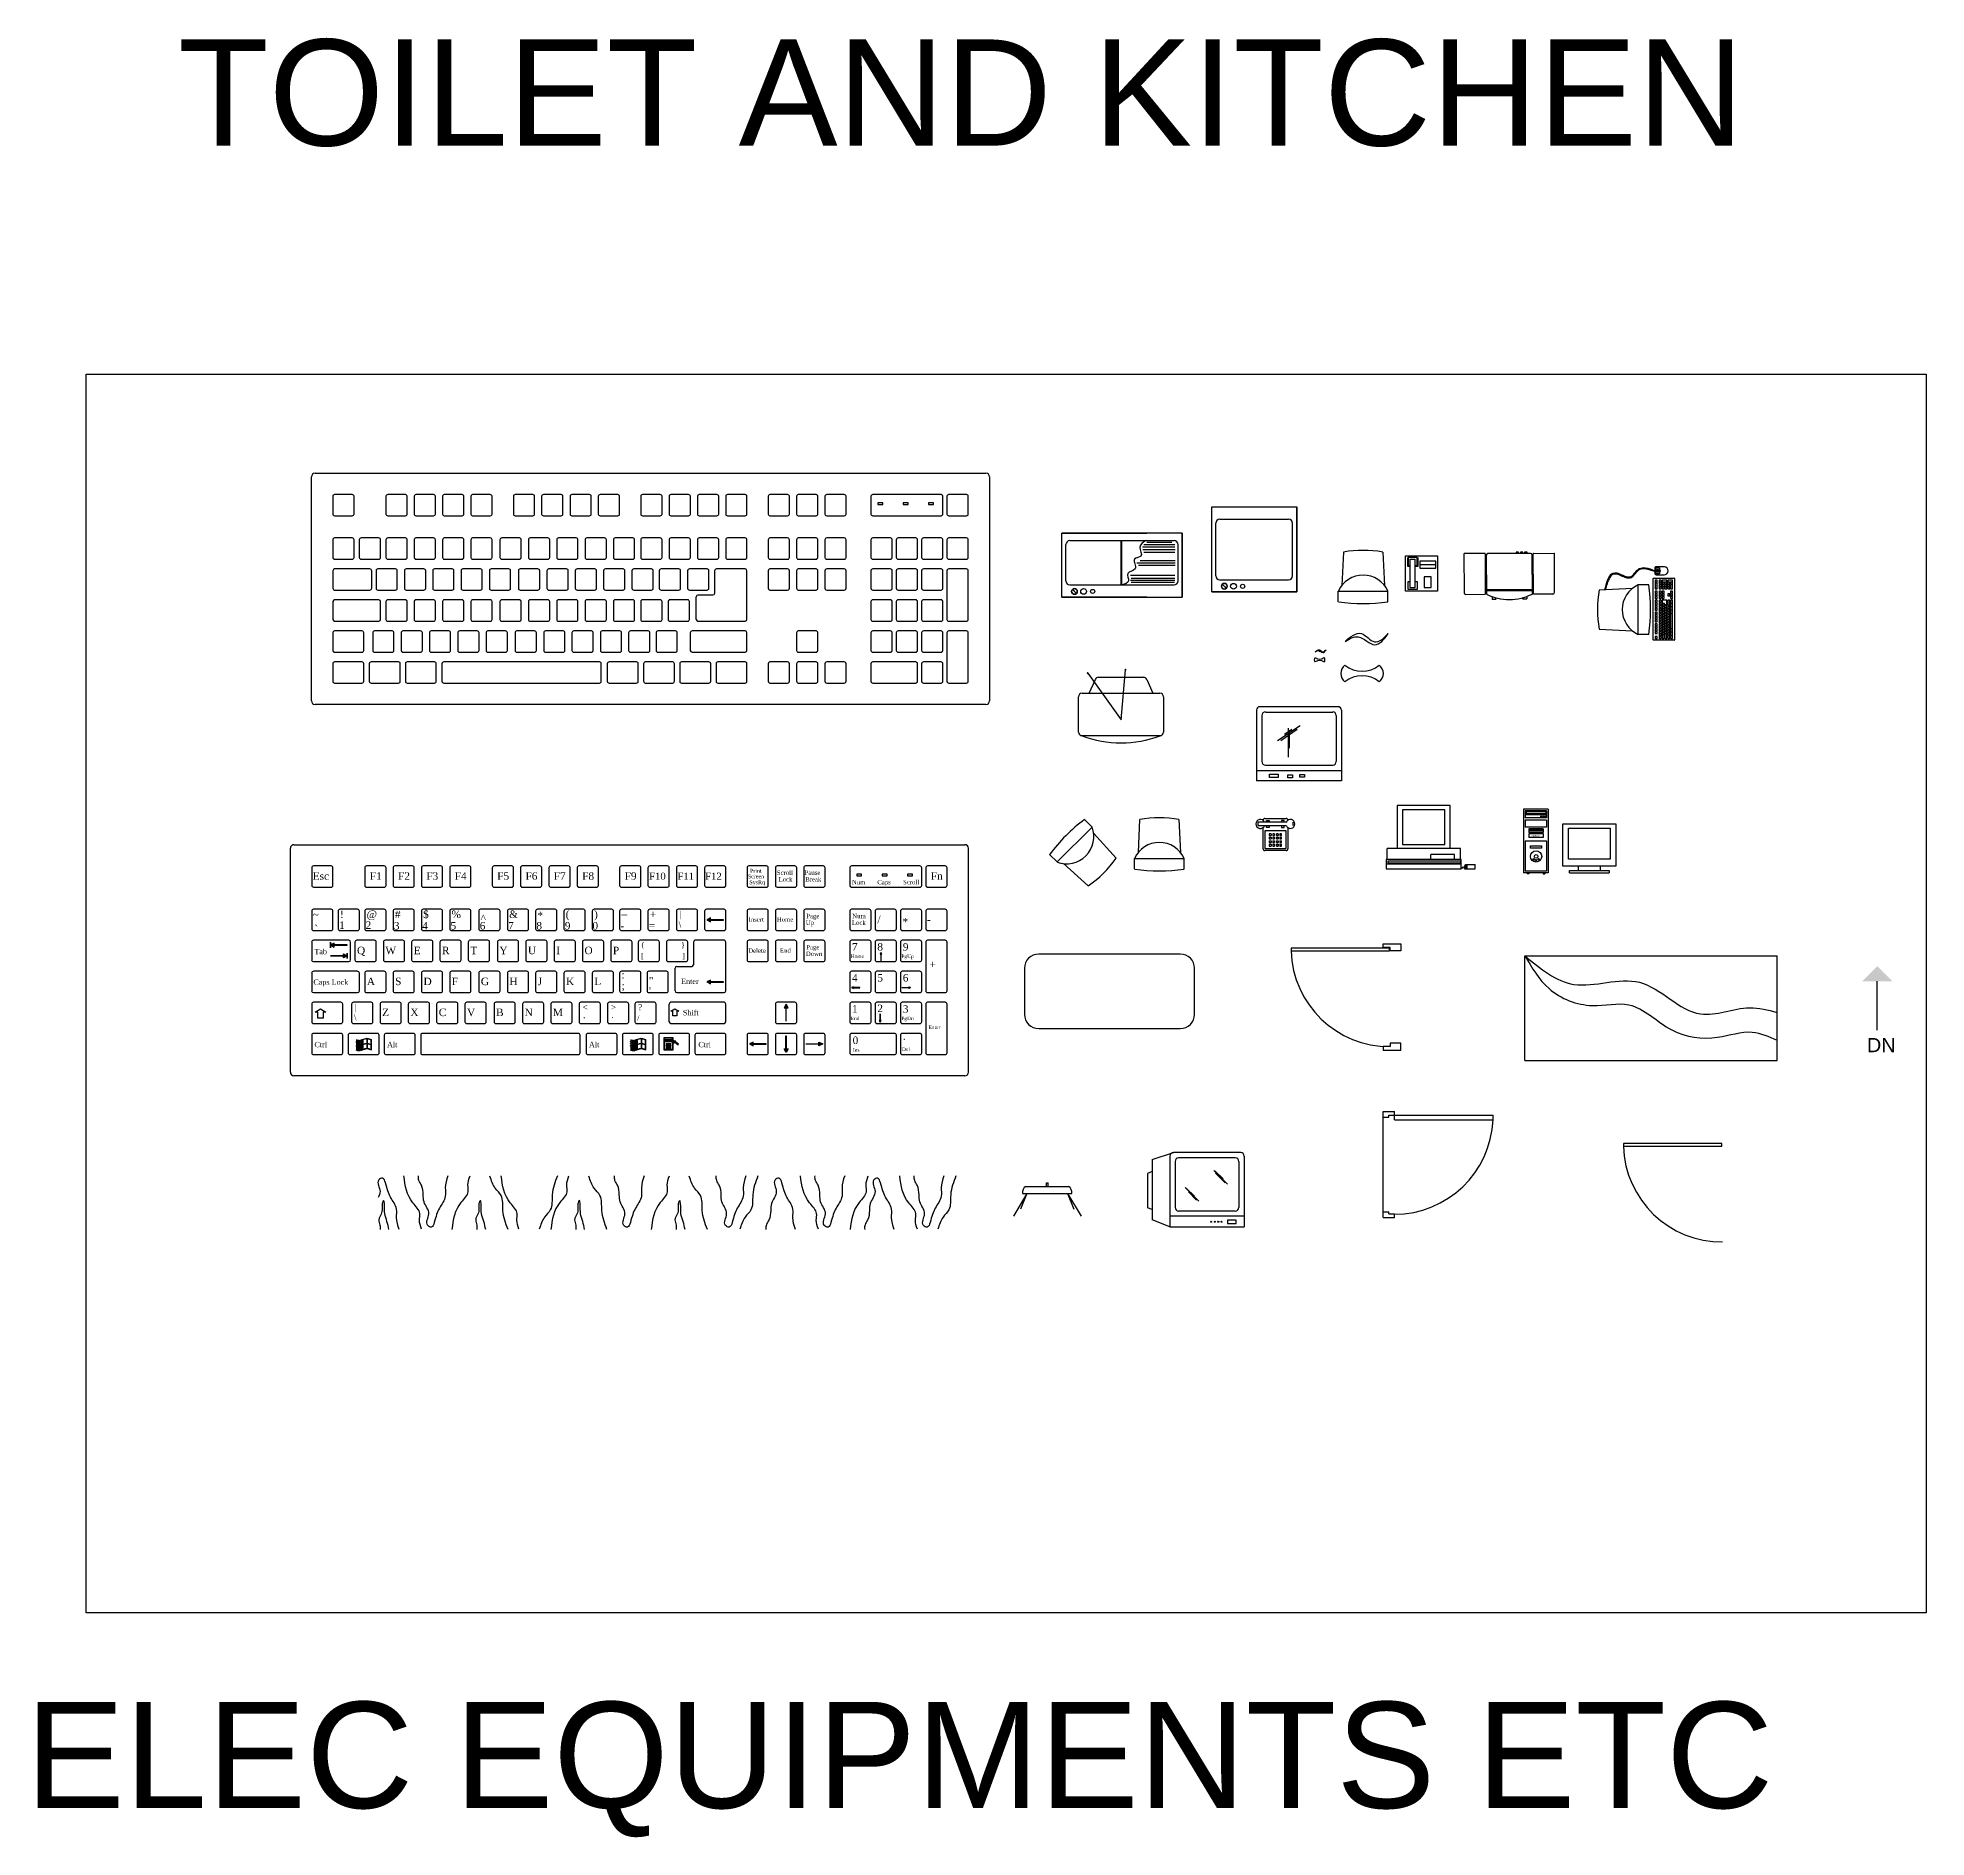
# Model space of a CAD drawing. Header units: metres. Extents: x 3586 to 7307, y 3108 to 6437.
# Drawn here: x 4053.824 to 4055.301, y 3257.747 to 3259.154 of the extents above; entities that cross this region are included whole.
import ezdxf

# ---------------------------------------------------------------- set-up
doc = ezdxf.new("R2010")
doc.units = ezdxf.units.M
doc.linetypes.add('DASHED', pattern=[0.75, 0.5, -0.25])
for name, color, linetype in [('CEILNG', 40, 'Continuous'), ('DOORS', 170, 'Continuous'), ('FURNITURE', 40, 'Continuous'), ('TEXT', 151, 'Continuous')]:
    doc.layers.add(name, color=color, linetype=linetype)
doc.styles.get("Standard").update_dxf_attribs({"font": 'arial.ttf'})
doc.styles.add('STYLE1', font='times.ttf', dxfattribs={"height": 6})

msp = doc.modelspace()

# ---------------------------------------------------------------- texts
for s, height, p in [('TOILET AND KITCHEN', 0.083012, (4053.9342, 3259.0693)), ('DN', 0.01107, (4055.2542, 3258.3606)), ('ELEC EQUIPMENTS ETC', 0.083012, (4053.815, 3257.7697))]:
    msp.add_text(s, height=height).set_placement(p)
at = {"layer": 'FURNITURE'}
msp.add_text('INTEL INSIDE P-4', height=0.000692, dxfattribs=at).set_placement((4054.9915, 3258.5294))
at = {"layer": 'TEXT', "style": 'STYLE1'}
for s, height, p in [('Print', 0.00304, (4054.3812, 3258.5009)), ('Esc', 0.00584, (4054.0394, 3258.4954)), ('F1', 0.00584, (4054.084, 3258.4954)), ('F2', 0.00584, (4054.1061, 3258.4954)), ('F3', 0.00584, (4054.1282, 3258.4954)), ('F4', 0.00584, (4054.1504, 3258.4954)), ('F5', 0.00584, (4054.1836, 3258.4954)), ('F6', 0.00584, (4054.2057, 3258.4954)), ('F7', 0.00584, (4054.2278, 3258.4954)), ('F8', 0.00584, (4054.25, 3258.4954)), ('F9', 0.00584, (4054.2832, 3258.4954)), ('F10', 0.00553, (4054.3023, 3258.4954)), ('F11', 0.00553, (4054.3245, 3258.4954)), ('F12', 0.00553, (4054.3461, 3258.4954)), ('Screen', 0.00304, (4054.3795, 3258.4965)), ('SysRq', 0.00304, (4054.3807, 3258.4919)), ('Scroll', 0.00346, (4054.4021, 3258.4992)), ('Lock', 0.00346, (4054.4035, 3258.494)), ('Pause', 0.00346, (4054.4238, 3258.4992)), ('Break', 0.00346, (4054.4243, 3258.494)), ('Num', 0.00346, (4054.4608, 3258.4918)), ('Caps', 0.00346, (4054.4806, 3258.4918)), ('Scroll', 0.00346, (4054.5008, 3258.4918)), ('Fn', 0.00584, (4054.5225, 3258.4954)), ('~', 0.00584, (4054.0394, 3258.4652)), ('`', 0.00584, (4054.0407, 3258.454)), ('1', 0.00584, (4054.06, 3258.457)), ('!', 0.00584, (4054.0607, 3258.4655)), ('2', 0.00584, (4054.0807, 3258.457)), ('@', 0.00584, (4054.0815, 3258.4655)), ('3', 0.00584, (4054.1028, 3258.4565)), ('#', 0.00584, (4054.1036, 3258.4655)), ('4', 0.00584, (4054.125, 3258.4565)), ('$', 0.00584, (4054.1257, 3258.4655)), ('5', 0.00584, (4054.1471, 3258.4565)), ('%', 0.00584, (4054.1479, 3258.4655)), ('6', 0.00584, (4054.1699, 3258.4565)), ('^ ', 0.00584, (4054.1706, 3258.4623)), ('7', 0.00584, (4054.1921, 3258.4565)), ('&', 0.00584, (4054.1929, 3258.4655)), ('8', 0.00584, (4054.2142, 3258.4565)), ('*', 0.00584, (4054.215, 3258.4645)), ('9', 0.00584, (4054.2364, 3258.4565)), ('(', 0.00584, (4054.2371, 3258.4655)), ('0', 0.00584, (4054.258, 3258.4565)), (')', 0.00584, (4054.2593, 3258.4655)), ('_', 0.00584, (4054.2807, 3258.4687)), ('=', 0.00584, (4054.3021, 3258.4565)), ('+', 0.00584, (4054.3028, 3258.4655)), ('\\', 0.00484, (4054.3254, 3258.458)), ('|', 0.00484, (4054.3261, 3258.466)), ('Insert', 0.00346, (4054.38, 3258.4626)), ('Home', 0.00346, (4054.4021, 3258.4626)), ('Up', 0.00346, (4054.4248, 3258.4601)), ('Page', 0.00346, (4054.4251, 3258.4653)), ('Lock', 0.00346, (4054.4608, 3258.4601)), ('Num', 0.00346, (4054.4611, 3258.4653)), ('/', 0.00584, (4054.4808, 3258.4615)), ('*', 0.00584, (4054.5004, 3258.4596)), ('-', 0.00584, (4054.5194, 3258.4615)), ('-', 0.00584, (4054.2799, 3258.4565)), ('{', 0.00415, (4054.2959, 3258.4423)), ('Page', 0.00346, (4054.4251, 3258.441)), ('7', 0.00584, (4054.4609, 3258.44)), ('8', 0.00584, (4054.4807, 3258.44)), ('9', 0.00584, (4054.5006, 3258.44)), ('Tab', 0.00415, (4054.0407, 3258.4372)), ('Q', 0.00584, (4054.074, 3258.4372)), ('W', 0.00584, (4054.0962, 3258.4372)), ('E', 0.00584, (4054.1183, 3258.4372)), ('R', 0.00584, (4054.1404, 3258.4372)), ('T', 0.00584, (4054.1626, 3258.4372)), ('Y', 0.00584, (4054.1853, 3258.4372)), ('U', 0.00584, (4054.2076, 3258.4372)), ('I', 0.00584, (4054.2297, 3258.4372)), ('O', 0.00584, (4054.2518, 3258.4372)), ('P', 0.00584, (4054.274, 3258.4372)), ('[', 0.00415, (4054.296, 3258.4338)), ('Delete', 0.00346, (4054.3798, 3258.4383)), ('End', 0.00346, (4054.4046, 3258.4383)), ('Down', 0.00346, (4054.4248, 3258.4358)), ('Home', 0.00277, (4054.4599, 3258.4342)), ('PgUp', 0.00277, (4054.4995, 3258.4342)), ('+', 0.00584, (4054.5215, 3258.4262)), ('Caps Lock', 0.00415, (4054.0399, 3258.4133)), ('A', 0.00584, (4054.0817, 3258.413)), ('S', 0.00584, (4054.1038, 3258.413)), ('D', 0.00584, (4054.126, 3258.413)), ('F', 0.00584, (4054.1481, 3258.413)), ('G', 0.00584, (4054.1708, 3258.413)), ('H', 0.00584, (4054.1931, 3258.413)), ('J', 0.00584, (4054.2152, 3258.413)), ('K', 0.00584, (4054.2374, 3258.413)), ('L', 0.00584, (4054.2595, 3258.413)), (':', 0.00584, (4054.2807, 3258.4182)), ('"', 0.00584, (4054.3021, 3258.4135)), ('Enter', 0.00415, (4054.3273, 3258.4139)), ('4', 0.00584, (4054.4609, 3258.4158)), ('5', 0.00584, (4054.4807, 3258.4158)), ('6', 0.00584, (4054.5006, 3258.4158)), (';', 0.00584, (4054.2808, 3258.4097)), ("'", 0.00584, (4054.3022, 3258.4058)), ('\\', 0.00484, (4054.0716, 3258.3853)), ('|', 0.00484, (4054.0724, 3258.3933)), ('Z', 0.00584, (4054.0936, 3258.3888)), ('X', 0.00584, (4054.1157, 3258.3888)), ('C', 0.00584, (4054.1379, 3258.3888)), ('V', 0.00584, (4054.16, 3258.3888)), ('B', 0.00584, (4054.1827, 3258.3888)), ('N', 0.00584, (4054.205, 3258.3888)), ('M', 0.00584, (4054.2271, 3258.3888)), ('<', 0.00484, (4054.2502, 3258.3933)), (',', 0.00415, (4054.2508, 3258.3875)), ('>', 0.00484, (4054.2723, 3258.3933)), ('.', 0.00415, (4054.2729, 3258.3875)), ('/', 0.00415, (4054.293, 3258.3853)), ('?', 0.00484, (4054.2937, 3258.3933)), ('Shift', 0.00415, (4054.3287, 3258.3894)), ('End', 0.00277, (4054.4599, 3258.3857)), ('1', 0.00584, (4054.4609, 3258.3915)), ('2', 0.00584, (4054.4807, 3258.3919)), ('PgDn', 0.00277, (4054.4995, 3258.3857)), ('3', 0.00584, (4054.5006, 3258.3915)), ('0', 0.00584, (4054.4614, 3258.367)), ('.', 0.00584, (4054.5006, 3258.3703)), ('Enter', 0.00277, (4054.5207, 3258.3787)), ('Ctrl', 0.00415, (4054.0407, 3258.3645)), ('Alt', 0.00415, (4054.0975, 3258.3645)), ('Alt', 0.00415, (4054.2553, 3258.3645)), ('Ctrl', 0.00415, (4054.3408, 3258.3645)), ('Ins', 0.00277, (4054.4616, 3258.361)), ('Del', 0.00277, (4054.5, 3258.3615))]:
    msp.add_text(s, height=height, dxfattribs=at).set_placement(p)
at = {"layer": 'TEXT', "style": 'STYLE1', "text_generation_flag": 2}
for s, p in [('{', (4054.3304, 3258.4423)), ('[', (4054.3303, 3258.4338))]:
    msp.add_text(s, height=0.00415, dxfattribs=at).set_placement(p)

# ---------------------------------------------------------------- blocks, each defined once
blk = doc.blocks.new('WIN-LOGO')
at = {"layer": 'TEXT'}
h = blk.add_hatch(color=256, dxfattribs=at)
edge = h.paths.add_edge_path()
edge.add_spline(control_points=[(-5.64, 3.19), (-5.68, 3.2), (-5.71, 3.21), (-5.75, 3.22)], knot_values=[2.358426, 2.358426, 2.358426, 2.358426, 2.460038, 2.460038, 2.460038, 2.460038], degree=3, periodic=0)
edge.add_line((-5.75, 3.22), (-5.75, 3.18))
edge.add_spline(control_points=[(-5.75, 3.18), (-5.71, 3.17), (-5.68, 3.16), (-5.64, 3.15)], knot_values=[2.347609, 2.347609, 2.347609, 2.347609, 2.457914, 2.457914, 2.457914, 2.457914], degree=3, periodic=0)
edge.add_line((-5.64, 3.15), (-5.64, 3.19))
edge = h.paths.add_edge_path()
edge.add_spline(control_points=[(-5.42, 3.14), (-5.45, 3.15), (-5.49, 3.16), (-5.53, 3.16)], knot_values=[2.148664, 2.148664, 2.148664, 2.148664, 2.254644, 2.254644, 2.254644, 2.254644], degree=3, periodic=0)
edge.add_line((-5.53, 3.16), (-5.53, 3.11))
edge.add_spline(control_points=[(-5.53, 3.11), (-5.49, 3.1), (-5.45, 3.09), (-5.42, 3.07)], knot_values=[2.126639, 2.126639, 2.126639, 2.126639, 2.237214, 2.237214, 2.237214, 2.237214], degree=3, periodic=0)
edge.add_line((-5.42, 3.07), (-5.42, 3.14))
edge = h.paths.add_edge_path()
edge.add_spline(control_points=[(-5.19, 3.09), (-5.23, 3.1), (-5.27, 3.1), (-5.3, 3.11)], knot_values=[1.93006, 1.93006, 1.93006, 1.93006, 2.040471, 2.040471, 2.040471, 2.040471], degree=3, periodic=0)
edge.add_line((-5.3, 3.11), (-5.3, 3.04))
edge.add_spline(control_points=[(-5.3, 3.04), (-5.27, 3.03), (-5.23, 3.02), (-5.19, 3.01)], knot_values=[1.904584, 1.904584, 1.904584, 1.904584, 2.015793, 2.015793, 2.015793, 2.015793], degree=3, periodic=0)
edge.add_line((-5.19, 3.01), (-5.19, 3.09))
edge = h.paths.add_edge_path()
edge.add_spline(control_points=[(-4.97, 3.04), (-5, 3.05), (-5.04, 3.05), (-5.08, 3.06)], knot_values=[1.702639, 1.702639, 1.702639, 1.702639, 1.81744, 1.81744, 1.81744, 1.81744], degree=3, periodic=0)
edge.add_line((-5.08, 3.06), (-5.08, 2.98))
edge.add_spline(control_points=[(-5.08, 2.98), (-5.04, 2.98), (-5, 2.97), (-4.97, 2.96)], knot_values=[1.680686, 1.680686, 1.680686, 1.680686, 1.792915, 1.792915, 1.792915, 1.792915], degree=3, periodic=0)
edge.add_line((-4.97, 2.96), (-4.97, 3.04))
edge = h.paths.add_edge_path()
edge.add_spline(control_points=[(-4.74, 3), (-4.74, 3), (-4.74, 3), (-4.78, 3), (-4.82, 3.01), (-4.86, 3.02)], knot_values=[1.466692, 1.466692, 1.466692, 1.466692, 1.468049, 1.468049, 1.585701, 1.585701, 1.585701, 1.585701], degree=3, periodic=0)
edge.add_line((-4.86, 3.02), (-4.86, 2.94))
edge.add_spline(control_points=[(-4.86, 2.94), (-4.82, 2.93), (-4.78, 2.93), (-4.74, 2.93)], knot_values=[1.454123, 1.454123, 1.454123, 1.454123, 1.567792, 1.567792, 1.567792, 1.567792], degree=3, periodic=0)
edge.add_line((-4.74, 2.93), (-4.74, 3))
h = blk.add_hatch(color=256, dxfattribs=at)
edge = h.paths.add_edge_path()
edge.add_spline(control_points=[(-5.64, 2.87), (-5.68, 2.88), (-5.71, 2.89), (-5.75, 2.9)], knot_values=[2.358426, 2.358426, 2.358426, 2.358426, 2.460038, 2.460038, 2.460038, 2.460038], degree=3, periodic=0)
edge.add_line((-5.75, 2.9), (-5.75, 2.87))
edge.add_spline(control_points=[(-5.75, 2.87), (-5.71, 2.85), (-5.68, 2.84), (-5.64, 2.83)], knot_values=[2.347609, 2.347609, 2.347609, 2.347609, 2.457914, 2.457914, 2.457914, 2.457914], degree=3, periodic=0)
edge.add_line((-5.64, 2.83), (-5.64, 2.87))
edge = h.paths.add_edge_path()
edge.add_spline(control_points=[(-5.42, 2.82), (-5.45, 2.83), (-5.49, 2.84), (-5.53, 2.85)], knot_values=[2.148664, 2.148664, 2.148664, 2.148664, 2.254644, 2.254644, 2.254644, 2.254644], degree=3, periodic=0)
edge.add_line((-5.53, 2.85), (-5.53, 2.79))
edge.add_spline(control_points=[(-5.53, 2.79), (-5.49, 2.78), (-5.45, 2.77), (-5.42, 2.76)], knot_values=[2.126639, 2.126639, 2.126639, 2.126639, 2.237214, 2.237214, 2.237214, 2.237214], degree=3, periodic=0)
edge.add_line((-5.42, 2.76), (-5.42, 2.82))
edge = h.paths.add_edge_path()
edge.add_spline(control_points=[(-5.19, 2.77), (-5.23, 2.78), (-5.27, 2.79), (-5.3, 2.8)], knot_values=[1.93006, 1.93006, 1.93006, 1.93006, 2.040471, 2.040471, 2.040471, 2.040471], degree=3, periodic=0)
edge.add_line((-5.3, 2.8), (-5.3, 2.73))
edge.add_spline(control_points=[(-5.3, 2.73), (-5.27, 2.71), (-5.23, 2.7), (-5.19, 2.7)], knot_values=[1.904584, 1.904584, 1.904584, 1.904584, 2.015793, 2.015793, 2.015793, 2.015793], degree=3, periodic=0)
edge.add_line((-5.19, 2.7), (-5.19, 2.77))
edge = h.paths.add_edge_path()
edge.add_spline(control_points=[(-4.97, 2.72), (-5, 2.73), (-5.04, 2.74), (-5.08, 2.75)], knot_values=[1.702639, 1.702639, 1.702639, 1.702639, 1.81744, 1.81744, 1.81744, 1.81744], degree=3, periodic=0)
edge.add_line((-5.08, 2.75), (-5.08, 2.67))
edge.add_spline(control_points=[(-5.08, 2.67), (-5.04, 2.66), (-5, 2.65), (-4.97, 2.64)], knot_values=[1.680686, 1.680686, 1.680686, 1.680686, 1.792915, 1.792915, 1.792915, 1.792915], degree=3, periodic=0)
edge.add_line((-4.97, 2.64), (-4.97, 2.72))
h = blk.add_hatch(color=256, dxfattribs=at)
edge = h.paths.add_edge_path()
edge.add_spline(control_points=[(-5.64, 2.48), (-5.68, 2.49), (-5.71, 2.5), (-5.75, 2.5)], knot_values=[2.358426, 2.358426, 2.358426, 2.358426, 2.460038, 2.460038, 2.460038, 2.460038], degree=3, periodic=0)
edge.add_line((-5.75, 2.5), (-5.75, 2.47))
edge.add_spline(control_points=[(-5.75, 2.47), (-5.71, 2.46), (-5.68, 2.45), (-5.64, 2.43)], knot_values=[2.347609, 2.347609, 2.347609, 2.347609, 2.457914, 2.457914, 2.457914, 2.457914], degree=3, periodic=0)
edge.add_line((-5.64, 2.43), (-5.64, 2.48))
edge = h.paths.add_edge_path()
edge.add_spline(control_points=[(-5.42, 2.43), (-5.45, 2.44), (-5.49, 2.44), (-5.53, 2.45)], knot_values=[2.148664, 2.148664, 2.148664, 2.148664, 2.254644, 2.254644, 2.254644, 2.254644], degree=3, periodic=0)
edge.add_line((-5.53, 2.45), (-5.53, 2.4))
edge.add_spline(control_points=[(-5.53, 2.4), (-5.49, 2.39), (-5.45, 2.37), (-5.42, 2.36)], knot_values=[2.126639, 2.126639, 2.126639, 2.126639, 2.237214, 2.237214, 2.237214, 2.237214], degree=3, periodic=0)
edge.add_line((-5.42, 2.36), (-5.42, 2.43))
edge = h.paths.add_edge_path()
edge.add_spline(control_points=[(-5.19, 2.38), (-5.23, 2.38), (-5.27, 2.39), (-5.3, 2.4)], knot_values=[1.93006, 1.93006, 1.93006, 1.93006, 2.040471, 2.040471, 2.040471, 2.040471], degree=3, periodic=0)
edge.add_line((-5.3, 2.4), (-5.3, 2.33))
edge.add_spline(control_points=[(-5.3, 2.33), (-5.27, 2.32), (-5.23, 2.31), (-5.19, 2.3)], knot_values=[1.904584, 1.904584, 1.904584, 1.904584, 2.015793, 2.015793, 2.015793, 2.015793], degree=3, periodic=0)
edge.add_line((-5.19, 2.3), (-5.19, 2.38))
edge = h.paths.add_edge_path()
edge.add_spline(control_points=[(-4.97, 2.33), (-5, 2.33), (-5.04, 2.34), (-5.08, 2.35)], knot_values=[1.702639, 1.702639, 1.702639, 1.702639, 1.81744, 1.81744, 1.81744, 1.81744], degree=3, periodic=0)
edge.add_line((-5.08, 2.35), (-5.08, 2.27))
edge.add_spline(control_points=[(-5.08, 2.27), (-5.04, 2.26), (-5, 2.26), (-4.97, 2.25)], knot_values=[1.680686, 1.680686, 1.680686, 1.680686, 1.792915, 1.792915, 1.792915, 1.792915], degree=3, periodic=0)
edge.add_line((-4.97, 2.25), (-4.97, 2.33))
h = blk.add_hatch(color=256, dxfattribs=at)
edge = h.paths.add_edge_path()
edge.add_spline(control_points=[(-5.64, 2.05), (-5.68, 2.06), (-5.71, 2.07), (-5.75, 2.08)], knot_values=[2.358426, 2.358426, 2.358426, 2.358426, 2.460038, 2.460038, 2.460038, 2.460038], degree=3, periodic=0)
edge.add_line((-5.75, 2.08), (-5.75, 2.04))
edge.add_spline(control_points=[(-5.75, 2.04), (-5.71, 2.03), (-5.68, 2.02), (-5.64, 2.01)], knot_values=[2.347609, 2.347609, 2.347609, 2.347609, 2.457914, 2.457914, 2.457914, 2.457914], degree=3, periodic=0)
edge.add_line((-5.64, 2.01), (-5.64, 2.05))
h = blk.add_hatch(color=256, dxfattribs=at)
edge = h.paths.add_edge_path()
edge.add_spline(control_points=[(-5.64, 1.72), (-5.68, 1.73), (-5.71, 1.74), (-5.75, 1.75)], knot_values=[2.358426, 2.358426, 2.358426, 2.358426, 2.460038, 2.460038, 2.460038, 2.460038], degree=3, periodic=0)
edge.add_line((-5.75, 1.75), (-5.75, 1.71))
edge.add_spline(control_points=[(-5.75, 1.71), (-5.71, 1.7), (-5.68, 1.69), (-5.64, 1.67)], knot_values=[2.347609, 2.347609, 2.347609, 2.347609, 2.457914, 2.457914, 2.457914, 2.457914], degree=3, periodic=0)
edge.add_line((-5.64, 1.67), (-5.64, 1.72))
h = blk.add_hatch(color=256, dxfattribs=at)
edge = h.paths.add_edge_path()
edge.add_spline(control_points=[(-5.64, 1.32), (-5.68, 1.33), (-5.71, 1.34), (-5.75, 1.35)], knot_values=[2.358426, 2.358426, 2.358426, 2.358426, 2.460038, 2.460038, 2.460038, 2.460038], degree=3, periodic=0)
edge.add_line((-5.75, 1.35), (-5.75, 1.32))
edge.add_spline(control_points=[(-5.75, 1.32), (-5.71, 1.3), (-5.68, 1.29), (-5.64, 1.28)], knot_values=[2.347609, 2.347609, 2.347609, 2.347609, 2.457914, 2.457914, 2.457914, 2.457914], degree=3, periodic=0)
edge.add_line((-5.64, 1.28), (-5.64, 1.32))
h = blk.add_hatch(color=256, dxfattribs=at)
edge = h.paths.add_edge_path()
edge.add_line((-5.75, 1), (-5.75, 1.03))
edge.add_spline(control_points=[(-5.75, 1.03), (-5.71, 1.03), (-5.68, 1.02), (-5.64, 1.01)], knot_values=[2.358426, 2.358426, 2.358426, 2.358426, 2.460038, 2.460038, 2.460038, 2.460038], degree=3, periodic=0)
edge.add_line((-5.64, 1.01), (-5.64, 0.96))
edge.add_spline(control_points=[(-5.64, 0.96), (-5.68, 0.98), (-5.71, 0.99), (-5.75, 1)], knot_values=[2.347609, 2.347609, 2.347609, 2.347609, 2.457914, 2.457914, 2.457914, 2.457914], degree=3, periodic=0)
h = blk.add_hatch(color=256, dxfattribs=at)
edge = h.paths.add_edge_path()
edge.add_spline(control_points=[(-5.64, 0.64), (-5.68, 0.65), (-5.71, 0.66), (-5.75, 0.67)], knot_values=[2.358426, 2.358426, 2.358426, 2.358426, 2.460038, 2.460038, 2.460038, 2.460038], degree=3, periodic=0)
edge.add_line((-5.75, 0.67), (-5.75, 0.64))
edge.add_spline(control_points=[(-5.75, 0.64), (-5.71, 0.62), (-5.68, 0.61), (-5.64, 0.6)], knot_values=[2.347609, 2.347609, 2.347609, 2.347609, 2.457914, 2.457914, 2.457914, 2.457914], degree=3, periodic=0)
edge.add_line((-5.64, 0.6), (-5.64, 0.64))
h = blk.add_hatch(color=256, dxfattribs=at)
edge = h.paths.add_edge_path()
edge.add_line((-5.75, 0.29), (-5.75, 0.32))
edge.add_spline(control_points=[(-5.75, 0.32), (-5.71, 0.31), (-5.68, 0.31), (-5.64, 0.3)], knot_values=[2.358426, 2.358426, 2.358426, 2.358426, 2.460038, 2.460038, 2.460038, 2.460038], degree=3, periodic=0)
edge.add_line((-5.64, 0.3), (-5.64, 0.25))
edge.add_spline(control_points=[(-5.64, 0.25), (-5.68, 0.26), (-5.71, 0.28), (-5.75, 0.29)], knot_values=[2.347609, 2.347609, 2.347609, 2.347609, 2.457914, 2.457914, 2.457914, 2.457914], degree=3, periodic=0)
h = blk.add_hatch(color=256, dxfattribs=at)
edge = h.paths.add_edge_path()
edge.add_spline(control_points=[(-5.42, 2), (-5.45, 2.01), (-5.49, 2.02), (-5.53, 2.03)], knot_values=[2.148664, 2.148664, 2.148664, 2.148664, 2.254644, 2.254644, 2.254644, 2.254644], degree=3, periodic=0)
edge.add_line((-5.53, 2.03), (-5.53, 1.97))
edge.add_spline(control_points=[(-5.53, 1.97), (-5.49, 1.96), (-5.45, 1.95), (-5.42, 1.94)], knot_values=[2.126639, 2.126639, 2.126639, 2.126639, 2.237214, 2.237214, 2.237214, 2.237214], degree=3, periodic=0)
edge.add_line((-5.42, 1.94), (-5.42, 2))
edge = h.paths.add_edge_path()
edge.add_spline(control_points=[(-5.19, 1.95), (-5.23, 1.96), (-5.27, 1.97), (-5.3, 1.97)], knot_values=[1.93006, 1.93006, 1.93006, 1.93006, 2.040471, 2.040471, 2.040471, 2.040471], degree=3, periodic=0)
edge.add_line((-5.3, 1.97), (-5.3, 1.9))
edge.add_spline(control_points=[(-5.3, 1.9), (-5.27, 1.89), (-5.23, 1.88), (-5.19, 1.87)], knot_values=[1.904584, 1.904584, 1.904584, 1.904584, 2.015793, 2.015793, 2.015793, 2.015793], degree=3, periodic=0)
edge.add_line((-5.19, 1.87), (-5.19, 1.95))
edge = h.paths.add_edge_path()
edge.add_spline(control_points=[(-4.97, 1.9), (-5, 1.91), (-5.04, 1.92), (-5.08, 1.92)], knot_values=[1.702639, 1.702639, 1.702639, 1.702639, 1.81744, 1.81744, 1.81744, 1.81744], degree=3, periodic=0)
edge.add_line((-5.08, 1.92), (-5.08, 1.85))
edge.add_spline(control_points=[(-5.08, 1.85), (-5.04, 1.84), (-5, 1.83), (-4.97, 1.82)], knot_values=[1.680686, 1.680686, 1.680686, 1.680686, 1.792915, 1.792915, 1.792915, 1.792915], degree=3, periodic=0)
edge.add_line((-4.97, 1.82), (-4.97, 1.9))
edge = h.paths.add_edge_path()
edge.add_spline(control_points=[(-4.74, 1.86), (-4.74, 1.86), (-4.74, 1.86), (-4.78, 1.87), (-4.82, 1.87), (-4.86, 1.88)], knot_values=[1.466692, 1.466692, 1.466692, 1.466692, 1.468049, 1.468049, 1.585701, 1.585701, 1.585701, 1.585701], degree=3, periodic=0)
edge.add_line((-4.86, 1.88), (-4.86, 1.8))
edge.add_spline(control_points=[(-4.86, 1.8), (-4.82, 1.8), (-4.78, 1.79), (-4.74, 1.79)], knot_values=[1.454123, 1.454123, 1.454123, 1.454123, 1.567792, 1.567792, 1.567792, 1.567792], degree=3, periodic=0)
edge.add_line((-4.74, 1.79), (-4.74, 1.86))
h = blk.add_hatch(color=256, dxfattribs=at)
edge = h.paths.add_edge_path()
edge.add_spline(control_points=[(-4.74, 1.53), (-4.74, 1.53), (-4.74, 1.53), (-4.78, 1.53), (-4.82, 1.54), (-4.86, 1.55)], knot_values=[1.466692, 1.466692, 1.466692, 1.466692, 1.468049, 1.468049, 1.585701, 1.585701, 1.585701, 1.585701], degree=3, periodic=0)
edge.add_line((-4.86, 1.55), (-4.86, 1.47))
edge.add_spline(control_points=[(-4.86, 1.47), (-4.82, 1.46), (-4.78, 1.46), (-4.74, 1.45)], knot_values=[1.454123, 1.454123, 1.454123, 1.454123, 1.567792, 1.567792, 1.567792, 1.567792], degree=3, periodic=0)
edge.add_line((-4.74, 1.45), (-4.74, 1.53))
edge = h.paths.add_edge_path()
edge.add_spline(control_points=[(-4.97, 1.57), (-5, 1.58), (-5.04, 1.58), (-5.08, 1.59)], knot_values=[1.702639, 1.702639, 1.702639, 1.702639, 1.81744, 1.81744, 1.81744, 1.81744], degree=3, periodic=0)
edge.add_line((-5.08, 1.59), (-5.08, 1.51))
edge.add_spline(control_points=[(-5.08, 1.51), (-5.04, 1.5), (-5, 1.5), (-4.97, 1.49)], knot_values=[1.680686, 1.680686, 1.680686, 1.680686, 1.792915, 1.792915, 1.792915, 1.792915], degree=3, periodic=0)
edge.add_line((-4.97, 1.49), (-4.97, 1.57))
edge = h.paths.add_edge_path()
edge.add_spline(control_points=[(-5.19, 1.62), (-5.23, 1.62), (-5.27, 1.63), (-5.3, 1.64)], knot_values=[1.93006, 1.93006, 1.93006, 1.93006, 2.040471, 2.040471, 2.040471, 2.040471], degree=3, periodic=0)
edge.add_line((-5.3, 1.64), (-5.3, 1.57))
edge.add_spline(control_points=[(-5.3, 1.57), (-5.27, 1.56), (-5.23, 1.55), (-5.19, 1.54)], knot_values=[1.904584, 1.904584, 1.904584, 1.904584, 2.015793, 2.015793, 2.015793, 2.015793], degree=3, periodic=0)
edge.add_line((-5.19, 1.54), (-5.19, 1.62))
edge = h.paths.add_edge_path()
edge.add_spline(control_points=[(-5.42, 1.67), (-5.45, 1.68), (-5.49, 1.69), (-5.53, 1.69)], knot_values=[2.148664, 2.148664, 2.148664, 2.148664, 2.254644, 2.254644, 2.254644, 2.254644], degree=3, periodic=0)
edge.add_line((-5.53, 1.69), (-5.53, 1.64))
edge.add_spline(control_points=[(-5.53, 1.64), (-5.49, 1.63), (-5.45, 1.62), (-5.42, 1.6)], knot_values=[2.126639, 2.126639, 2.126639, 2.126639, 2.237214, 2.237214, 2.237214, 2.237214], degree=3, periodic=0)
edge.add_line((-5.42, 1.6), (-5.42, 1.67))
h = blk.add_hatch(color=256, dxfattribs=at)
edge = h.paths.add_edge_path()
edge.add_spline(control_points=[(-5.53, 1.24), (-5.49, 1.23), (-5.45, 1.22), (-5.42, 1.21)], knot_values=[2.126639, 2.126639, 2.126639, 2.126639, 2.237214, 2.237214, 2.237214, 2.237214], degree=3, periodic=0)
edge.add_line((-5.42, 1.21), (-5.42, 1.27))
edge.add_spline(control_points=[(-5.42, 1.27), (-5.45, 1.28), (-5.49, 1.29), (-5.53, 1.3)], knot_values=[2.148664, 2.148664, 2.148664, 2.148664, 2.254644, 2.254644, 2.254644, 2.254644], degree=3, periodic=0)
edge.add_line((-5.53, 1.3), (-5.53, 1.24))
edge = h.paths.add_edge_path()
edge.add_spline(control_points=[(-5.3, 1.18), (-5.27, 1.17), (-5.23, 1.15), (-5.19, 1.15)], knot_values=[1.904584, 1.904584, 1.904584, 1.904584, 2.015793, 2.015793, 2.015793, 2.015793], degree=3, periodic=0)
edge.add_line((-5.19, 1.15), (-5.19, 1.22))
edge.add_spline(control_points=[(-5.19, 1.22), (-5.23, 1.23), (-5.27, 1.24), (-5.3, 1.25)], knot_values=[1.93006, 1.93006, 1.93006, 1.93006, 2.040471, 2.040471, 2.040471, 2.040471], degree=3, periodic=0)
edge.add_line((-5.3, 1.25), (-5.3, 1.18))
edge = h.paths.add_edge_path()
edge.add_spline(control_points=[(-4.97, 1.17), (-5, 1.18), (-5.04, 1.19), (-5.08, 1.2)], knot_values=[1.702639, 1.702639, 1.702639, 1.702639, 1.81744, 1.81744, 1.81744, 1.81744], degree=3, periodic=0)
edge.add_line((-5.08, 1.2), (-5.08, 1.12))
edge.add_spline(control_points=[(-5.08, 1.12), (-5.04, 1.11), (-5, 1.1), (-4.97, 1.09)], knot_values=[1.680686, 1.680686, 1.680686, 1.680686, 1.792915, 1.792915, 1.792915, 1.792915], degree=3, periodic=0)
edge.add_line((-4.97, 1.09), (-4.97, 1.17))
edge = h.paths.add_edge_path()
edge.add_spline(control_points=[(-4.74, 1.13), (-4.74, 1.13), (-4.74, 1.13), (-4.78, 1.14), (-4.82, 1.14), (-4.86, 1.15)], knot_values=[1.466692, 1.466692, 1.466692, 1.466692, 1.468049, 1.468049, 1.585701, 1.585701, 1.585701, 1.585701], degree=3, periodic=0)
edge.add_line((-4.86, 1.15), (-4.86, 1.07))
edge.add_spline(control_points=[(-4.86, 1.07), (-4.82, 1.07), (-4.78, 1.06), (-4.74, 1.06)], knot_values=[1.454123, 1.454123, 1.454123, 1.454123, 1.567792, 1.567792, 1.567792, 1.567792], degree=3, periodic=0)
edge.add_line((-4.74, 1.06), (-4.74, 1.13))
h = blk.add_hatch(color=256, dxfattribs=at)
edge = h.paths.add_edge_path()
edge.add_spline(control_points=[(-4.74, 0.82), (-4.74, 0.82), (-4.74, 0.82), (-4.78, 0.82), (-4.82, 0.83), (-4.86, 0.84)], knot_values=[1.466692, 1.466692, 1.466692, 1.466692, 1.468049, 1.468049, 1.585701, 1.585701, 1.585701, 1.585701], degree=3, periodic=0)
edge.add_line((-4.86, 0.84), (-4.86, 0.76))
edge.add_spline(control_points=[(-4.86, 0.76), (-4.82, 0.75), (-4.78, 0.75), (-4.74, 0.74)], knot_values=[1.454123, 1.454123, 1.454123, 1.454123, 1.567792, 1.567792, 1.567792, 1.567792], degree=3, periodic=0)
edge.add_line((-4.74, 0.74), (-4.74, 0.82))
edge = h.paths.add_edge_path()
edge.add_spline(control_points=[(-4.97, 0.86), (-5, 0.86), (-5.04, 0.87), (-5.08, 0.88)], knot_values=[1.702639, 1.702639, 1.702639, 1.702639, 1.81744, 1.81744, 1.81744, 1.81744], degree=3, periodic=0)
edge.add_line((-5.08, 0.88), (-5.08, 0.8))
edge.add_spline(control_points=[(-5.08, 0.8), (-5.04, 0.79), (-5, 0.78), (-4.97, 0.78)], knot_values=[1.680686, 1.680686, 1.680686, 1.680686, 1.792915, 1.792915, 1.792915, 1.792915], degree=3, periodic=0)
edge.add_line((-4.97, 0.78), (-4.97, 0.86))
edge = h.paths.add_edge_path()
edge.add_spline(control_points=[(-5.19, 0.9), (-5.23, 0.91), (-5.27, 0.92), (-5.3, 0.93)], knot_values=[1.93006, 1.93006, 1.93006, 1.93006, 2.040471, 2.040471, 2.040471, 2.040471], degree=3, periodic=0)
edge.add_line((-5.3, 0.93), (-5.3, 0.86))
edge.add_spline(control_points=[(-5.3, 0.86), (-5.27, 0.85), (-5.23, 0.84), (-5.19, 0.83)], knot_values=[1.904584, 1.904584, 1.904584, 1.904584, 2.015793, 2.015793, 2.015793, 2.015793], degree=3, periodic=0)
edge.add_line((-5.19, 0.83), (-5.19, 0.9))
edge = h.paths.add_edge_path()
edge.add_spline(control_points=[(-5.42, 0.96), (-5.45, 0.96), (-5.49, 0.97), (-5.53, 0.98)], knot_values=[2.148664, 2.148664, 2.148664, 2.148664, 2.254644, 2.254644, 2.254644, 2.254644], degree=3, periodic=0)
edge.add_line((-5.53, 0.98), (-5.53, 0.93))
edge.add_spline(control_points=[(-5.53, 0.93), (-5.49, 0.92), (-5.45, 0.9), (-5.42, 0.89)], knot_values=[2.126639, 2.126639, 2.126639, 2.126639, 2.237214, 2.237214, 2.237214, 2.237214], degree=3, periodic=0)
edge.add_line((-5.42, 0.89), (-5.42, 0.96))
h = blk.add_hatch(color=256, dxfattribs=at)
edge = h.paths.add_edge_path()
edge.add_spline(control_points=[(-5.42, 0.59), (-5.45, 0.6), (-5.49, 0.61), (-5.53, 0.62)], knot_values=[2.148664, 2.148664, 2.148664, 2.148664, 2.254644, 2.254644, 2.254644, 2.254644], degree=3, periodic=0)
edge.add_line((-5.53, 0.62), (-5.53, 0.56))
edge.add_spline(control_points=[(-5.53, 0.56), (-5.49, 0.55), (-5.45, 0.54), (-5.42, 0.53)], knot_values=[2.126639, 2.126639, 2.126639, 2.126639, 2.237214, 2.237214, 2.237214, 2.237214], degree=3, periodic=0)
edge.add_line((-5.42, 0.53), (-5.42, 0.59))
edge = h.paths.add_edge_path()
edge.add_spline(control_points=[(-5.19, 0.54), (-5.23, 0.55), (-5.27, 0.56), (-5.3, 0.57)], knot_values=[1.93006, 1.93006, 1.93006, 1.93006, 2.040471, 2.040471, 2.040471, 2.040471], degree=3, periodic=0)
edge.add_line((-5.3, 0.57), (-5.3, 0.5))
edge.add_spline(control_points=[(-5.3, 0.5), (-5.27, 0.49), (-5.23, 0.47), (-5.19, 0.47)], knot_values=[1.904584, 1.904584, 1.904584, 1.904584, 2.015793, 2.015793, 2.015793, 2.015793], degree=3, periodic=0)
edge.add_line((-5.19, 0.47), (-5.19, 0.54))
edge = h.paths.add_edge_path()
edge.add_spline(control_points=[(-4.97, 0.49), (-5, 0.5), (-5.04, 0.51), (-5.08, 0.52)], knot_values=[1.702639, 1.702639, 1.702639, 1.702639, 1.81744, 1.81744, 1.81744, 1.81744], degree=3, periodic=0)
edge.add_line((-5.08, 0.52), (-5.08, 0.44))
edge.add_spline(control_points=[(-5.08, 0.44), (-5.04, 0.43), (-5, 0.42), (-4.97, 0.41)], knot_values=[1.680686, 1.680686, 1.680686, 1.680686, 1.792915, 1.792915, 1.792915, 1.792915], degree=3, periodic=0)
edge.add_line((-4.97, 0.41), (-4.97, 0.49))
edge = h.paths.add_edge_path()
edge.add_spline(control_points=[(-4.74, 0.45), (-4.74, 0.45), (-4.74, 0.45), (-4.78, 0.46), (-4.82, 0.46), (-4.86, 0.47)], knot_values=[1.466692, 1.466692, 1.466692, 1.466692, 1.468049, 1.468049, 1.585701, 1.585701, 1.585701, 1.585701], degree=3, periodic=0)
edge.add_line((-4.86, 0.47), (-4.86, 0.39))
edge.add_spline(control_points=[(-4.86, 0.39), (-4.82, 0.39), (-4.78, 0.38), (-4.74, 0.38)], knot_values=[1.454123, 1.454123, 1.454123, 1.454123, 1.567792, 1.567792, 1.567792, 1.567792], degree=3, periodic=0)
edge.add_line((-4.74, 0.38), (-4.74, 0.45))
h = blk.add_hatch(color=256, dxfattribs=at)
edge = h.paths.add_edge_path()
edge.add_spline(control_points=[(-4.74, 0.1), (-4.74, 0.1), (-4.74, 0.1), (-4.78, 0.11), (-4.82, 0.12), (-4.86, 0.12)], knot_values=[1.466692, 1.466692, 1.466692, 1.466692, 1.468049, 1.468049, 1.585701, 1.585701, 1.585701, 1.585701], degree=3, periodic=0)
edge.add_line((-4.86, 0.12), (-4.86, 0.05))
edge.add_spline(control_points=[(-4.86, 0.05), (-4.82, 0.04), (-4.78, 0.04), (-4.74, 0.03)], knot_values=[1.454123, 1.454123, 1.454123, 1.454123, 1.567792, 1.567792, 1.567792, 1.567792], degree=3, periodic=0)
edge.add_line((-4.74, 0.03), (-4.74, 0.1))
edge = h.paths.add_edge_path()
edge.add_spline(control_points=[(-4.97, 0.14), (-5, 0.15), (-5.04, 0.16), (-5.08, 0.17)], knot_values=[1.702639, 1.702639, 1.702639, 1.702639, 1.81744, 1.81744, 1.81744, 1.81744], degree=3, periodic=0)
edge.add_line((-5.08, 0.17), (-5.08, 0.09))
edge.add_spline(control_points=[(-5.08, 0.09), (-5.04, 0.08), (-5, 0.07), (-4.97, 0.07)], knot_values=[1.680686, 1.680686, 1.680686, 1.680686, 1.792915, 1.792915, 1.792915, 1.792915], degree=3, periodic=0)
edge.add_line((-4.97, 0.07), (-4.97, 0.14))
edge = h.paths.add_edge_path()
edge.add_spline(control_points=[(-5.3, 0.15), (-5.27, 0.14), (-5.23, 0.13), (-5.19, 0.12)], knot_values=[1.904584, 1.904584, 1.904584, 1.904584, 2.015793, 2.015793, 2.015793, 2.015793], degree=3, periodic=0)
edge.add_line((-5.19, 0.12), (-5.19, 0.19))
edge.add_spline(control_points=[(-5.19, 0.19), (-5.23, 0.2), (-5.27, 0.21), (-5.3, 0.22)], knot_values=[1.93006, 1.93006, 1.93006, 1.93006, 2.040471, 2.040471, 2.040471, 2.040471], degree=3, periodic=0)
edge.add_line((-5.3, 0.22), (-5.3, 0.15))
edge = h.paths.add_edge_path()
edge.add_spline(control_points=[(-5.53, 0.22), (-5.49, 0.2), (-5.45, 0.19), (-5.42, 0.18)], knot_values=[2.126639, 2.126639, 2.126639, 2.126639, 2.237214, 2.237214, 2.237214, 2.237214], degree=3, periodic=0)
edge.add_line((-5.42, 0.18), (-5.42, 0.24))
edge.add_spline(control_points=[(-5.42, 0.24), (-5.45, 0.25), (-5.49, 0.26), (-5.53, 0.27)], knot_values=[2.148664, 2.148664, 2.148664, 2.148664, 2.254644, 2.254644, 2.254644, 2.254644], degree=3, periodic=0)
edge.add_line((-5.53, 0.27), (-5.53, 0.22))
h = blk.add_hatch(color=256, dxfattribs=at)
edge = h.paths.add_edge_path()
edge.add_spline(control_points=[(-4.52, 2.99), (-4.56, 2.98), (-4.59, 2.98), (-4.63, 2.99)], knot_values=[1.222225, 1.222225, 1.222225, 1.222225, 1.345591, 1.345591, 1.345591, 1.345591], degree=3, periodic=0)
edge.add_line((-4.63, 2.99), (-4.63, 2.92))
edge.add_spline(control_points=[(-4.63, 2.92), (-4.59, 2.92), (-4.56, 2.91), (-4.52, 2.91)], knot_values=[1.223974, 1.223974, 1.223974, 1.223974, 1.339559, 1.339559, 1.339559, 1.339559], degree=3, periodic=0)
edge.add_line((-4.52, 2.91), (-4.52, 2.99))
edge = h.paths.add_edge_path()
edge.add_line((-4.3, 2.93), (-4.3, 3.01))
edge.add_spline(control_points=[(-4.3, 3.01), (-4.33, 3), (-4.37, 3), (-4.41, 2.99)], knot_values=[0.968003, 0.968003, 0.968003, 0.968003, 1.096425, 1.096425, 1.096425, 1.096425], degree=3, periodic=0)
edge.add_line((-4.41, 2.99), (-4.41, 2.92))
edge.add_spline(control_points=[(-4.41, 2.92), (-4.37, 2.92), (-4.33, 2.93), (-4.3, 2.93)], knot_values=[0.989176, 0.989176, 0.989176, 0.989176, 1.107229, 1.107229, 1.107229, 1.107229], degree=3, periodic=0)
edge = h.paths.add_edge_path()
edge.add_spline(control_points=[(-4.07, 3.08), (-4.11, 3.06), (-4.15, 3.05), (-4.18, 3.04)], knot_values=[0.706699, 0.706699, 0.706699, 0.706699, 0.837522, 0.837522, 0.837522, 0.837522], degree=3, periodic=0)
edge.add_line((-4.18, 3.04), (-4.18, 2.96))
edge.add_spline(control_points=[(-4.18, 2.96), (-4.15, 2.97), (-4.11, 2.98), (-4.07, 2.99)], knot_values=[0.748572, 0.748572, 0.748572, 0.748572, 0.869648, 0.869648, 0.869648, 0.869648], degree=3, periodic=0)
edge.add_line((-4.07, 2.99), (-4.07, 3.08))
edge = h.paths.add_edge_path()
edge.add_line((-3.85, 3.08), (-3.85, 3.18))
edge.add_spline(control_points=[(-3.85, 3.18), (-3.88, 3.16), (-3.92, 3.14), (-3.96, 3.12)], knot_values=[0.446033, 0.446033, 0.446033, 0.446033, 0.576047, 0.576047, 0.576047, 0.576047], degree=3, periodic=0)
edge.add_line((-3.96, 3.12), (-3.96, 3.03))
edge.add_spline(control_points=[(-3.96, 3.03), (-3.92, 3.05), (-3.88, 3.07), (-3.85, 3.08)], knot_values=[0.502394, 0.502394, 0.502394, 0.502394, 0.62609, 0.62609, 0.62609, 0.62609], degree=3, periodic=0)
edge = h.paths.add_edge_path()
edge.add_spline(control_points=[(-3.85, 2.86), (-3.88, 2.84), (-3.92, 2.83), (-3.96, 2.81)], knot_values=[0.446033, 0.446033, 0.446033, 0.446033, 0.576047, 0.576047, 0.576047, 0.576047], degree=3, periodic=0)
edge.add_line((-3.96, 2.81), (-3.96, 2.72))
edge.add_spline(control_points=[(-3.96, 2.72), (-3.92, 2.73), (-3.88, 2.75), (-3.85, 2.77)], knot_values=[0.502394, 0.502394, 0.502394, 0.502394, 0.62609, 0.62609, 0.62609, 0.62609], degree=3, periodic=0)
edge.add_line((-3.85, 2.77), (-3.85, 2.86))
edge = h.paths.add_edge_path()
edge.add_spline(control_points=[(-4.07, 2.76), (-4.11, 2.75), (-4.15, 2.73), (-4.18, 2.72)], knot_values=[0.706699, 0.706699, 0.706699, 0.706699, 0.837522, 0.837522, 0.837522, 0.837522], degree=3, periodic=0)
edge.add_line((-4.18, 2.72), (-4.18, 2.64))
edge.add_spline(control_points=[(-4.18, 2.64), (-4.15, 2.65), (-4.11, 2.66), (-4.07, 2.68)], knot_values=[0.748572, 0.748572, 0.748572, 0.748572, 0.869648, 0.869648, 0.869648, 0.869648], degree=3, periodic=0)
edge.add_line((-4.07, 2.68), (-4.07, 2.76))
edge = h.paths.add_edge_path()
edge.add_spline(control_points=[(-4.3, 2.7), (-4.33, 2.69), (-4.37, 2.68), (-4.41, 2.68)], knot_values=[0.968003, 0.968003, 0.968003, 0.968003, 1.096425, 1.096425, 1.096425, 1.096425], degree=3, periodic=0)
edge.add_line((-4.41, 2.68), (-4.41, 2.6))
edge.add_spline(control_points=[(-4.41, 2.6), (-4.37, 2.61), (-4.33, 2.61), (-4.3, 2.62)], knot_values=[0.989176, 0.989176, 0.989176, 0.989176, 1.107229, 1.107229, 1.107229, 1.107229], degree=3, periodic=0)
edge.add_line((-4.3, 2.62), (-4.3, 2.7))
edge = h.paths.add_edge_path()
edge.add_spline(control_points=[(-4.52, 2.67), (-4.56, 2.67), (-4.59, 2.67), (-4.63, 2.67)], knot_values=[1.222225, 1.222225, 1.222225, 1.222225, 1.345591, 1.345591, 1.345591, 1.345591], degree=3, periodic=0)
edge.add_line((-4.63, 2.67), (-4.63, 2.6))
edge.add_spline(control_points=[(-4.63, 2.6), (-4.59, 2.6), (-4.56, 2.6), (-4.52, 2.6)], knot_values=[1.223974, 1.223974, 1.223974, 1.223974, 1.339559, 1.339559, 1.339559, 1.339559], degree=3, periodic=0)
edge.add_line((-4.52, 2.6), (-4.52, 2.67))
edge = h.paths.add_edge_path()
edge.add_spline(control_points=[(-4.74, 2.68), (-4.74, 2.68), (-4.74, 2.68), (-4.78, 2.69), (-4.82, 2.69), (-4.86, 2.7)], knot_values=[1.466692, 1.466692, 1.466692, 1.466692, 1.468049, 1.468049, 1.585701, 1.585701, 1.585701, 1.585701], degree=3, periodic=0)
edge.add_line((-4.86, 2.7), (-4.86, 2.62))
edge.add_spline(control_points=[(-4.86, 2.62), (-4.82, 2.62), (-4.78, 2.61), (-4.74, 2.61)], knot_values=[1.454123, 1.454123, 1.454123, 1.454123, 1.567792, 1.567792, 1.567792, 1.567792], degree=3, periodic=0)
edge.add_line((-4.74, 2.61), (-4.74, 2.68))
h = blk.add_hatch(color=256, dxfattribs=at)
edge = h.paths.add_edge_path()
edge.add_line((-3.85, 2.37), (-3.85, 2.47))
edge.add_spline(control_points=[(-3.85, 2.47), (-3.88, 2.45), (-3.92, 2.43), (-3.96, 2.41)], knot_values=[0.446033, 0.446033, 0.446033, 0.446033, 0.576047, 0.576047, 0.576047, 0.576047], degree=3, periodic=0)
edge.add_line((-3.96, 2.41), (-3.96, 2.32))
edge.add_spline(control_points=[(-3.96, 2.32), (-3.92, 2.34), (-3.88, 2.36), (-3.85, 2.37)], knot_values=[0.502394, 0.502394, 0.502394, 0.502394, 0.62609, 0.62609, 0.62609, 0.62609], degree=3, periodic=0)
edge = h.paths.add_edge_path()
edge.add_line((-4.07, 2.28), (-4.07, 2.37))
edge.add_spline(control_points=[(-4.07, 2.37), (-4.11, 2.35), (-4.15, 2.34), (-4.18, 2.33)], knot_values=[0.706699, 0.706699, 0.706699, 0.706699, 0.837522, 0.837522, 0.837522, 0.837522], degree=3, periodic=0)
edge.add_line((-4.18, 2.33), (-4.18, 2.25))
edge.add_spline(control_points=[(-4.18, 2.25), (-4.15, 2.26), (-4.11, 2.27), (-4.07, 2.28)], knot_values=[0.748572, 0.748572, 0.748572, 0.748572, 0.869648, 0.869648, 0.869648, 0.869648], degree=3, periodic=0)
edge = h.paths.add_edge_path()
edge.add_spline(control_points=[(-4.3, 2.3), (-4.33, 2.29), (-4.37, 2.29), (-4.41, 2.28)], knot_values=[0.968003, 0.968003, 0.968003, 0.968003, 1.096425, 1.096425, 1.096425, 1.096425], degree=3, periodic=0)
edge.add_line((-4.41, 2.28), (-4.41, 2.21))
edge.add_spline(control_points=[(-4.41, 2.21), (-4.37, 2.21), (-4.33, 2.22), (-4.3, 2.22)], knot_values=[0.989176, 0.989176, 0.989176, 0.989176, 1.107229, 1.107229, 1.107229, 1.107229], degree=3, periodic=0)
edge.add_line((-4.3, 2.22), (-4.3, 2.3))
edge = h.paths.add_edge_path()
edge.add_spline(control_points=[(-4.52, 2.27), (-4.56, 2.27), (-4.59, 2.27), (-4.63, 2.27)], knot_values=[1.222225, 1.222225, 1.222225, 1.222225, 1.345591, 1.345591, 1.345591, 1.345591], degree=3, periodic=0)
edge.add_line((-4.63, 2.27), (-4.63, 2.21))
edge.add_spline(control_points=[(-4.63, 2.21), (-4.59, 2.2), (-4.56, 2.2), (-4.52, 2.2)], knot_values=[1.223974, 1.223974, 1.223974, 1.223974, 1.339559, 1.339559, 1.339559, 1.339559], degree=3, periodic=0)
edge.add_line((-4.52, 2.2), (-4.52, 2.27))
edge = h.paths.add_edge_path()
edge.add_spline(control_points=[(-4.74, 2.29), (-4.74, 2.29), (-4.74, 2.29), (-4.78, 2.29), (-4.82, 2.3), (-4.86, 2.31)], knot_values=[1.466692, 1.466692, 1.466692, 1.466692, 1.468049, 1.468049, 1.585701, 1.585701, 1.585701, 1.585701], degree=3, periodic=0)
edge.add_line((-4.86, 2.31), (-4.86, 2.23))
edge.add_spline(control_points=[(-4.86, 2.23), (-4.82, 2.22), (-4.78, 2.22), (-4.74, 2.21)], knot_values=[1.454123, 1.454123, 1.454123, 1.454123, 1.567792, 1.567792, 1.567792, 1.567792], degree=3, periodic=0)
edge.add_line((-4.74, 2.21), (-4.74, 2.29))
h = blk.add_hatch(color=256, dxfattribs=at)
edge = h.paths.add_edge_path()
edge.add_spline(control_points=[(-4.52, 1.85), (-4.56, 1.85), (-4.59, 1.85), (-4.63, 1.85)], knot_values=[1.222225, 1.222225, 1.222225, 1.222225, 1.345591, 1.345591, 1.345591, 1.345591], degree=3, periodic=0)
edge.add_line((-4.63, 1.85), (-4.63, 1.78))
edge.add_spline(control_points=[(-4.63, 1.78), (-4.59, 1.78), (-4.56, 1.78), (-4.52, 1.78)], knot_values=[1.223974, 1.223974, 1.223974, 1.223974, 1.339559, 1.339559, 1.339559, 1.339559], degree=3, periodic=0)
edge.add_line((-4.52, 1.78), (-4.52, 1.85))
edge = h.paths.add_edge_path()
edge.add_spline(control_points=[(-4.41, 1.78), (-4.37, 1.78), (-4.33, 1.79), (-4.3, 1.8)], knot_values=[0.989176, 0.989176, 0.989176, 0.989176, 1.107229, 1.107229, 1.107229, 1.107229], degree=3, periodic=0)
edge.add_line((-4.3, 1.8), (-4.3, 1.87))
edge.add_spline(control_points=[(-4.3, 1.87), (-4.33, 1.87), (-4.37, 1.86), (-4.41, 1.86)], knot_values=[0.968003, 0.968003, 0.968003, 0.968003, 1.096425, 1.096425, 1.096425, 1.096425], degree=3, periodic=0)
edge.add_line((-4.41, 1.86), (-4.41, 1.78))
edge = h.paths.add_edge_path()
edge.add_spline(control_points=[(-4.07, 1.94), (-4.11, 1.92), (-4.15, 1.91), (-4.18, 1.9)], knot_values=[0.706699, 0.706699, 0.706699, 0.706699, 0.837522, 0.837522, 0.837522, 0.837522], degree=3, periodic=0)
edge.add_line((-4.18, 1.9), (-4.18, 1.82))
edge.add_spline(control_points=[(-4.18, 1.82), (-4.15, 1.83), (-4.11, 1.84), (-4.07, 1.85)], knot_values=[0.748572, 0.748572, 0.748572, 0.748572, 0.869648, 0.869648, 0.869648, 0.869648], degree=3, periodic=0)
edge.add_line((-4.07, 1.85), (-4.07, 1.94))
edge = h.paths.add_edge_path()
edge.add_line((-3.85, 1.95), (-3.85, 2.04))
edge.add_spline(control_points=[(-3.85, 2.04), (-3.88, 2.02), (-3.92, 2), (-3.96, 1.99)], knot_values=[0.446033, 0.446033, 0.446033, 0.446033, 0.576047, 0.576047, 0.576047, 0.576047], degree=3, periodic=0)
edge.add_line((-3.96, 1.99), (-3.96, 1.9))
edge.add_spline(control_points=[(-3.96, 1.9), (-3.92, 1.91), (-3.88, 1.93), (-3.85, 1.95)], knot_values=[0.502394, 0.502394, 0.502394, 0.502394, 0.62609, 0.62609, 0.62609, 0.62609], degree=3, periodic=0)
h = blk.add_hatch(color=256, dxfattribs=at)
edge = h.paths.add_edge_path()
edge.add_line((-3.85, 1.61), (-3.85, 1.71))
edge.add_spline(control_points=[(-3.85, 1.71), (-3.88, 1.69), (-3.92, 1.67), (-3.96, 1.65)], knot_values=[0.446033, 0.446033, 0.446033, 0.446033, 0.576047, 0.576047, 0.576047, 0.576047], degree=3, periodic=0)
edge.add_line((-3.96, 1.65), (-3.96, 1.56))
edge.add_spline(control_points=[(-3.96, 1.56), (-3.92, 1.58), (-3.88, 1.6), (-3.85, 1.61)], knot_values=[0.502394, 0.502394, 0.502394, 0.502394, 0.62609, 0.62609, 0.62609, 0.62609], degree=3, periodic=0)
edge = h.paths.add_edge_path()
edge.add_spline(control_points=[(-4.07, 1.61), (-4.11, 1.59), (-4.15, 1.58), (-4.18, 1.57)], knot_values=[0.706699, 0.706699, 0.706699, 0.706699, 0.837522, 0.837522, 0.837522, 0.837522], degree=3, periodic=0)
edge.add_line((-4.18, 1.57), (-4.18, 1.49))
edge.add_spline(control_points=[(-4.18, 1.49), (-4.15, 1.5), (-4.11, 1.51), (-4.07, 1.52)], knot_values=[0.748572, 0.748572, 0.748572, 0.748572, 0.869648, 0.869648, 0.869648, 0.869648], degree=3, periodic=0)
edge.add_line((-4.07, 1.52), (-4.07, 1.61))
edge = h.paths.add_edge_path()
edge.add_spline(control_points=[(-4.3, 1.54), (-4.33, 1.53), (-4.37, 1.53), (-4.41, 1.52)], knot_values=[0.968003, 0.968003, 0.968003, 0.968003, 1.096425, 1.096425, 1.096425, 1.096425], degree=3, periodic=0)
edge.add_line((-4.41, 1.52), (-4.41, 1.45))
edge.add_spline(control_points=[(-4.41, 1.45), (-4.37, 1.45), (-4.33, 1.46), (-4.3, 1.46)], knot_values=[0.989176, 0.989176, 0.989176, 0.989176, 1.107229, 1.107229, 1.107229, 1.107229], degree=3, periodic=0)
edge.add_line((-4.3, 1.46), (-4.3, 1.54))
edge = h.paths.add_edge_path()
edge.add_spline(control_points=[(-4.52, 1.51), (-4.56, 1.51), (-4.59, 1.51), (-4.63, 1.52)], knot_values=[1.222225, 1.222225, 1.222225, 1.222225, 1.345591, 1.345591, 1.345591, 1.345591], degree=3, periodic=0)
edge.add_line((-4.63, 1.52), (-4.63, 1.45))
edge.add_spline(control_points=[(-4.63, 1.45), (-4.59, 1.44), (-4.56, 1.44), (-4.52, 1.44)], knot_values=[1.223974, 1.223974, 1.223974, 1.223974, 1.339559, 1.339559, 1.339559, 1.339559], degree=3, periodic=0)
edge.add_line((-4.52, 1.44), (-4.52, 1.51))
h = blk.add_hatch(color=256, dxfattribs=at)
edge = h.paths.add_edge_path()
edge.add_spline(control_points=[(-4.52, 1.12), (-4.56, 1.12), (-4.59, 1.12), (-4.63, 1.12)], knot_values=[1.222225, 1.222225, 1.222225, 1.222225, 1.345591, 1.345591, 1.345591, 1.345591], degree=3, periodic=0)
edge.add_line((-4.63, 1.12), (-4.63, 1.05))
edge.add_spline(control_points=[(-4.63, 1.05), (-4.59, 1.05), (-4.56, 1.05), (-4.52, 1.05)], knot_values=[1.223974, 1.223974, 1.223974, 1.223974, 1.339559, 1.339559, 1.339559, 1.339559], degree=3, periodic=0)
edge.add_line((-4.52, 1.05), (-4.52, 1.12))
edge = h.paths.add_edge_path()
edge.add_spline(control_points=[(-4.3, 1.15), (-4.33, 1.14), (-4.37, 1.13), (-4.41, 1.13)], knot_values=[0.968003, 0.968003, 0.968003, 0.968003, 1.096425, 1.096425, 1.096425, 1.096425], degree=3, periodic=0)
edge.add_line((-4.41, 1.13), (-4.41, 1.05))
edge.add_spline(control_points=[(-4.41, 1.05), (-4.37, 1.06), (-4.33, 1.06), (-4.3, 1.07)], knot_values=[0.989176, 0.989176, 0.989176, 0.989176, 1.107229, 1.107229, 1.107229, 1.107229], degree=3, periodic=0)
edge.add_line((-4.3, 1.07), (-4.3, 1.15))
edge = h.paths.add_edge_path()
edge.add_spline(control_points=[(-4.07, 1.21), (-4.11, 1.2), (-4.15, 1.18), (-4.18, 1.17)], knot_values=[0.706699, 0.706699, 0.706699, 0.706699, 0.837522, 0.837522, 0.837522, 0.837522], degree=3, periodic=0)
edge.add_line((-4.18, 1.17), (-4.18, 1.09))
edge.add_spline(control_points=[(-4.18, 1.09), (-4.15, 1.1), (-4.11, 1.11), (-4.07, 1.13)], knot_values=[0.748572, 0.748572, 0.748572, 0.748572, 0.869648, 0.869648, 0.869648, 0.869648], degree=3, periodic=0)
edge.add_line((-4.07, 1.13), (-4.07, 1.21))
edge = h.paths.add_edge_path()
edge.add_line((-3.85, 1.22), (-3.85, 1.31))
edge.add_spline(control_points=[(-3.85, 1.31), (-3.88, 1.29), (-3.92, 1.28), (-3.96, 1.26)], knot_values=[0.446033, 0.446033, 0.446033, 0.446033, 0.576047, 0.576047, 0.576047, 0.576047], degree=3, periodic=0)
edge.add_line((-3.96, 1.26), (-3.96, 1.17))
edge.add_spline(control_points=[(-3.96, 1.17), (-3.92, 1.18), (-3.88, 1.2), (-3.85, 1.22)], knot_values=[0.502394, 0.502394, 0.502394, 0.502394, 0.62609, 0.62609, 0.62609, 0.62609], degree=3, periodic=0)
h = blk.add_hatch(color=256, dxfattribs=at)
edge = h.paths.add_edge_path()
edge.add_spline(control_points=[(-3.96, 0.85), (-3.92, 0.87), (-3.88, 0.88), (-3.85, 0.9)], knot_values=[0.502394, 0.502394, 0.502394, 0.502394, 0.62609, 0.62609, 0.62609, 0.62609], degree=3, periodic=0)
edge.add_line((-3.85, 0.9), (-3.85, 1))
edge.add_spline(control_points=[(-3.85, 1), (-3.88, 0.98), (-3.92, 0.96), (-3.96, 0.94)], knot_values=[0.446033, 0.446033, 0.446033, 0.446033, 0.576047, 0.576047, 0.576047, 0.576047], degree=3, periodic=0)
edge.add_line((-3.96, 0.94), (-3.96, 0.85))
edge = h.paths.add_edge_path()
edge.add_spline(control_points=[(-4.07, 0.89), (-4.11, 0.88), (-4.15, 0.87), (-4.18, 0.86)], knot_values=[0.706699, 0.706699, 0.706699, 0.706699, 0.837522, 0.837522, 0.837522, 0.837522], degree=3, periodic=0)
edge.add_line((-4.18, 0.86), (-4.18, 0.78))
edge.add_spline(control_points=[(-4.18, 0.78), (-4.15, 0.78), (-4.11, 0.8), (-4.07, 0.81)], knot_values=[0.748572, 0.748572, 0.748572, 0.748572, 0.869648, 0.869648, 0.869648, 0.869648], degree=3, periodic=0)
edge.add_line((-4.07, 0.81), (-4.07, 0.89))
edge = h.paths.add_edge_path()
edge.add_spline(control_points=[(-4.41, 0.74), (-4.37, 0.74), (-4.33, 0.75), (-4.3, 0.75)], knot_values=[0.989176, 0.989176, 0.989176, 0.989176, 1.107229, 1.107229, 1.107229, 1.107229], degree=3, periodic=0)
edge.add_line((-4.3, 0.75), (-4.3, 0.83))
edge.add_spline(control_points=[(-4.3, 0.83), (-4.33, 0.82), (-4.37, 0.82), (-4.41, 0.81)], knot_values=[0.968003, 0.968003, 0.968003, 0.968003, 1.096425, 1.096425, 1.096425, 1.096425], degree=3, periodic=0)
edge.add_line((-4.41, 0.81), (-4.41, 0.74))
edge = h.paths.add_edge_path()
edge.add_spline(control_points=[(-4.52, 0.8), (-4.56, 0.8), (-4.59, 0.8), (-4.63, 0.8)], knot_values=[1.222225, 1.222225, 1.222225, 1.222225, 1.345591, 1.345591, 1.345591, 1.345591], degree=3, periodic=0)
edge.add_line((-4.63, 0.8), (-4.63, 0.73))
edge.add_spline(control_points=[(-4.63, 0.73), (-4.59, 0.73), (-4.56, 0.73), (-4.52, 0.73)], knot_values=[1.223974, 1.223974, 1.223974, 1.223974, 1.339559, 1.339559, 1.339559, 1.339559], degree=3, periodic=0)
edge.add_line((-4.52, 0.73), (-4.52, 0.8))
h = blk.add_hatch(color=256, dxfattribs=at)
edge = h.paths.add_edge_path()
edge.add_spline(control_points=[(-4.52, 0.44), (-4.56, 0.44), (-4.59, 0.44), (-4.63, 0.44)], knot_values=[1.222225, 1.222225, 1.222225, 1.222225, 1.345591, 1.345591, 1.345591, 1.345591], degree=3, periodic=0)
edge.add_line((-4.63, 0.44), (-4.63, 0.37))
edge.add_spline(control_points=[(-4.63, 0.37), (-4.59, 0.37), (-4.56, 0.37), (-4.52, 0.37)], knot_values=[1.223974, 1.223974, 1.223974, 1.223974, 1.339559, 1.339559, 1.339559, 1.339559], degree=3, periodic=0)
edge.add_line((-4.52, 0.37), (-4.52, 0.44))
edge = h.paths.add_edge_path()
edge.add_spline(control_points=[(-4.3, 0.47), (-4.33, 0.46), (-4.37, 0.45), (-4.41, 0.45)], knot_values=[0.968003, 0.968003, 0.968003, 0.968003, 1.096425, 1.096425, 1.096425, 1.096425], degree=3, periodic=0)
edge.add_line((-4.41, 0.45), (-4.41, 0.37))
edge.add_spline(control_points=[(-4.41, 0.37), (-4.37, 0.38), (-4.33, 0.38), (-4.3, 0.39)], knot_values=[0.989176, 0.989176, 0.989176, 0.989176, 1.107229, 1.107229, 1.107229, 1.107229], degree=3, periodic=0)
edge.add_line((-4.3, 0.39), (-4.3, 0.47))
edge = h.paths.add_edge_path()
edge.add_line((-4.07, 0.45), (-4.07, 0.53))
edge.add_spline(control_points=[(-4.07, 0.53), (-4.11, 0.52), (-4.15, 0.5), (-4.18, 0.49)], knot_values=[0.706699, 0.706699, 0.706699, 0.706699, 0.837522, 0.837522, 0.837522, 0.837522], degree=3, periodic=0)
edge.add_line((-4.18, 0.49), (-4.18, 0.41))
edge.add_spline(control_points=[(-4.18, 0.41), (-4.15, 0.42), (-4.11, 0.43), (-4.07, 0.45)], knot_values=[0.748572, 0.748572, 0.748572, 0.748572, 0.869648, 0.869648, 0.869648, 0.869648], degree=3, periodic=0)
edge = h.paths.add_edge_path()
edge.add_spline(control_points=[(-3.85, 0.63), (-3.88, 0.61), (-3.92, 0.6), (-3.96, 0.58)], knot_values=[0.446033, 0.446033, 0.446033, 0.446033, 0.576047, 0.576047, 0.576047, 0.576047], degree=3, periodic=0)
edge.add_line((-3.96, 0.58), (-3.96, 0.49))
edge.add_spline(control_points=[(-3.96, 0.49), (-3.92, 0.5), (-3.88, 0.52), (-3.85, 0.54)], knot_values=[0.502394, 0.502394, 0.502394, 0.502394, 0.62609, 0.62609, 0.62609, 0.62609], degree=3, periodic=0)
edge.add_line((-3.85, 0.54), (-3.85, 0.63))
h = blk.add_hatch(color=256, dxfattribs=at)
edge = h.paths.add_edge_path()
edge.add_spline(control_points=[(-3.85, 0.28), (-3.88, 0.27), (-3.92, 0.25), (-3.96, 0.23)], knot_values=[0.446033, 0.446033, 0.446033, 0.446033, 0.576047, 0.576047, 0.576047, 0.576047], degree=3, periodic=0)
edge.add_line((-3.96, 0.23), (-3.96, 0.14))
edge.add_spline(control_points=[(-3.96, 0.14), (-3.92, 0.16), (-3.88, 0.17), (-3.85, 0.19)], knot_values=[0.502394, 0.502394, 0.502394, 0.502394, 0.62609, 0.62609, 0.62609, 0.62609], degree=3, periodic=0)
edge.add_line((-3.85, 0.19), (-3.85, 0.28))
edge = h.paths.add_edge_path()
edge.add_spline(control_points=[(-4.07, 0.18), (-4.11, 0.17), (-4.15, 0.16), (-4.18, 0.14)], knot_values=[0.706699, 0.706699, 0.706699, 0.706699, 0.837522, 0.837522, 0.837522, 0.837522], degree=3, periodic=0)
edge.add_line((-4.18, 0.14), (-4.18, 0.06))
edge.add_spline(control_points=[(-4.18, 0.06), (-4.15, 0.07), (-4.11, 0.08), (-4.07, 0.1)], knot_values=[0.748572, 0.748572, 0.748572, 0.748572, 0.869648, 0.869648, 0.869648, 0.869648], degree=3, periodic=0)
edge.add_line((-4.07, 0.1), (-4.07, 0.18))
edge = h.paths.add_edge_path()
edge.add_line((-4.3, 0.04), (-4.3, 0.12))
edge.add_spline(control_points=[(-4.3, 0.12), (-4.33, 0.11), (-4.37, 0.1), (-4.41, 0.1)], knot_values=[0.968003, 0.968003, 0.968003, 0.968003, 1.096425, 1.096425, 1.096425, 1.096425], degree=3, periodic=0)
edge.add_line((-4.41, 0.1), (-4.41, 0.03))
edge.add_spline(control_points=[(-4.41, 0.03), (-4.37, 0.03), (-4.33, 0.03), (-4.3, 0.04)], knot_values=[0.989176, 0.989176, 0.989176, 0.989176, 1.107229, 1.107229, 1.107229, 1.107229], degree=3, periodic=0)
edge = h.paths.add_edge_path()
edge.add_spline(control_points=[(-4.52, 0.09), (-4.56, 0.09), (-4.59, 0.09), (-4.63, 0.09)], knot_values=[1.222225, 1.222225, 1.222225, 1.222225, 1.345591, 1.345591, 1.345591, 1.345591], degree=3, periodic=0)
edge.add_line((-4.63, 0.09), (-4.63, 0.02))
edge.add_spline(control_points=[(-4.63, 0.02), (-4.59, 0.02), (-4.56, 0.02), (-4.52, 0.02)], knot_values=[1.223974, 1.223974, 1.223974, 1.223974, 1.339559, 1.339559, 1.339559, 1.339559], degree=3, periodic=0)
edge.add_line((-4.52, 0.02), (-4.52, 0.09))
h = blk.add_hatch(color=256, dxfattribs=at)
edge = h.paths.add_edge_path()
edge.add_line((-3.57, 3.66), (-3.51, 3.71))
edge.add_spline(control_points=[(-3.51, 3.71), (-3.47, 3.74), (-3.4, 3.78), (-3.35, 3.8)], knot_values=[0, 0, 0, 0, 0.203898, 0.203898, 0.203898, 0.203898], degree=3, periodic=0)
edge.add_line((-3.35, 3.8), (-3.29, 3.82))
edge.add_line((-3.29, 3.82), (-3.4, 3.82))
edge.add_line((-3.4, 3.82), (-3.4, 3.89))
edge.add_spline(control_points=[(-3.4, 3.89), (-3.45, 3.86), (-3.51, 3.82), (-3.55, 3.79)], knot_values=[0, 0, 0, 0, 0.195763, 0.195763, 0.195763, 0.195763], degree=3, periodic=0)
edge.add_line((-3.55, 3.79), (-3.66, 3.73))
edge.add_spline(control_points=[(-3.66, 3.73), (-3.69, 3.72), (-3.72, 3.7), (-3.75, 3.69)], knot_values=[0.302199, 0.302199, 0.302199, 0.302199, 0.406492, 0.406492, 0.406492, 0.406492], degree=3, periodic=0)
edge.add_line((-3.75, 3.69), (-3.75, 3.59))
edge.add_spline(control_points=[(-3.75, 3.59), (-3.72, 3.6), (-3.69, 3.61), (-3.65, 3.62)], knot_values=[0.348024, 0.348024, 0.348024, 0.348024, 0.439043, 0.439043, 0.439043, 0.439043], degree=3, periodic=0)
edge.add_line((-3.65, 3.62), (-3.57, 3.66))
for points in [[(-3.55, 3.37), (-3.55, 3.48), (-3.66, 3.48), (-3.66, 3.37)], [(-3.55, 3.26), (-3.66, 3.26), (-3.66, 3.15), (-3.55, 3.15)], [(-3.66, 3.03), (-3.66, 2.92), (-3.55, 2.92), (-3.55, 3.03)], [(-3.66, 2.81), (-3.66, 2.7), (-3.55, 2.7), (-3.55, 2.81)], [(-3.55, 2.59), (-3.66, 2.59), (-3.66, 2.47), (-3.55, 2.47)], [(-3.66, 2.36), (-3.66, 2.25), (-3.55, 2.25), (-3.55, 2.36)], [(-3.55, 1.74), (-3.66, 1.74), (-3.66, 1.62), (-3.55, 1.62)], [(-3.66, 1.51), (-3.66, 1.4), (-3.55, 1.4), (-3.55, 1.51)], [(-3.55, 1.29), (-3.66, 1.29), (-3.66, 1.18), (-3.55, 1.18)], [(-3.66, 0.95), (-3.55, 0.95), (-3.55, 1.06), (-3.66, 1.06)], [(-3.55, 0.84), (-3.66, 0.84), (-3.66, 0.73), (-3.55, 0.73)], [(-3.66, 0.61), (-3.66, 0.5), (-3.55, 0.5), (-3.55, 0.61)], [(-3.55, 0.39), (-3.66, 0.39), (-3.66, 0.28), (-3.55, 0.28)], [(-3.55, 0.17), (-3.66, 0.17), (-3.66, 0.05), (-3.55, 0.05)]]:
    blk.add_hatch(color=256, dxfattribs=at).paths.add_polyline_path(points)
h = blk.add_hatch(color=256, dxfattribs=at)
h.paths.add_polyline_path([(-3.55, 2.14), (-3.66, 2.14), (-3.66, 2.03), (-3.55, 2.03)])
h.paths.add_polyline_path([(-3.66, 1.96), (-3.66, 1.85), (-3.55, 1.85), (-3.55, 1.96)])
h = blk.add_hatch(color=256, dxfattribs=at)
edge = h.paths.add_edge_path()
edge.add_spline(control_points=[(-3.51, 3.71), (-3.47, 3.74), (-3.4, 3.78), (-3.35, 3.8)], knot_values=[0, 0, 0, 0, 0.203898, 0.203898, 0.203898, 0.203898], degree=3, periodic=0)
edge.add_line((-3.35, 3.8), (-3.29, 3.82))
edge.add_line((-3.29, 3.82), (-3.4, 3.82))
edge.add_line((-3.4, 3.82), (-3.4, 3.89))
edge.add_spline(control_points=[(-3.4, 3.89), (-3.45, 3.86), (-3.51, 3.82), (-3.55, 3.79)], knot_values=[0, 0, 0, 0, 0.195763, 0.195763, 0.195763, 0.195763], degree=3, periodic=0)
edge.add_line((-3.55, 3.79), (-3.62, 3.71))
edge.add_line((-3.62, 3.71), (-3.51, 3.71))
h = blk.add_hatch(color=256, dxfattribs=at)
edge = h.paths.add_edge_path()
edge.add_line((-1.76, 4.24), (-1.76, 2.47))
edge.add_spline(control_points=[(-1.76, 2.47), (-1.77, 2.46), (-1.78, 2.46), (-2.16, 2.45), (-2.52, 2.34), (-3.02, 2.16), (-3.15, 2.11), (-3.29, 2.05)], knot_values=[0.138007, 0.138007, 0.138007, 0.138007, 0.179826, 0.179826, 1.28834, 1.28834, 1.70459, 1.70459, 1.70459, 1.70459], degree=3, periodic=0)
edge.add_line((-3.29, 2.05), (-3.29, 2.14))
edge.add_line((-3.29, 2.14), (-3.4, 2.14))
edge.add_line((-3.4, 2.14), (-3.4, 1.85))
edge.add_line((-3.4, 1.85), (-3.29, 1.85))
edge.add_line((-3.29, 1.85), (-3.29, 1.93))
edge.add_spline(control_points=[(-3.29, 1.93), (-3.14, 1.99), (-2.99, 2.05), (-2.49, 2.24), (-2.14, 2.34), (-1.78, 2.35), (-1.77, 2.35), (-1.76, 2.35)], knot_values=[0.094251, 0.094251, 0.094251, 0.094251, 0.55446, 0.55446, 1.663381, 1.663381, 1.701467, 1.701467, 1.701467, 1.701467], degree=3, periodic=0)
edge.add_line((-1.76, 2.35), (-1.76, 0.57))
edge.add_spline(control_points=[(-1.76, 0.57), (-1.77, 0.57), (-1.78, 0.57), (-2.17, 0.56), (-2.54, 0.45), (-3.03, 0.27), (-3.16, 0.2), (-3.51, -0.01)], knot_values=[0.159775, 0.159775, 0.159775, 0.159775, 0.203343, 0.203343, 1.311653, 1.311653, 1.706033, 1.706033, 1.706033, 1.706033], degree=3, periodic=0)
edge.add_line((-3.51, -0.01), (-3.51, -0.07))
edge.add_spline(control_points=[(-3.51, -0.07), (-3.47, -0.05), (-3.44, -0.02), (-3.4, -0.02)], knot_values=[0, 0, 0, 0, 0.126249, 0.126249, 0.126249, 0.126249], degree=3, periodic=0)
edge.add_spline(control_points=[(-3.4, -0.02), (-2.83, 0.22), (-1.7, 0.7), (-0.57, 0.23), (0, 0)], knot_values=[0, 0, 0, 0, 1.76524, 3.526386, 3.526386, 3.526386, 3.526386], degree=3, periodic=0)
edge.add_line((0, 0), (0, 3.89))
edge.add_spline(control_points=[(0, 3.89), (-0.57, 4.13), (-1.7, 4.59), (-2.83, 4.13), (-3.4, 3.89)], knot_values=[0, 0, 0, 0, 1.761146, 3.522292, 3.522292, 3.522292, 3.522292], degree=3, periodic=0)
edge.add_line((-3.4, 3.89), (-3.4, 3.82))
edge.add_line((-3.4, 3.82), (-3.29, 3.82))
edge.add_spline(control_points=[(-3.29, 3.82), (-3.13, 3.88), (-2.98, 3.94), (-2.47, 4.13), (-2.13, 4.23), (-1.78, 4.24), (-1.77, 4.24), (-1.76, 4.24)], knot_values=[0.072299, 0.072299, 0.072299, 0.072299, 0.554562, 0.554562, 1.663686, 1.663686, 1.699789, 1.699789, 1.699789, 1.699789], degree=3, periodic=0)
edge = h.paths.add_edge_path(flags=16)
edge.add_spline(control_points=[(-1.64, 4.24), (-1.35, 4.24), (-1.06, 4.17), (-0.55, 3.99), (-0.33, 3.91), (-0.11, 3.82)], knot_values=[1.82197, 1.82197, 1.82197, 1.82197, 2.772809, 2.772809, 3.449994, 3.449994, 3.449994, 3.449994], degree=3, periodic=0)
edge.add_line((-0.11, 3.82), (-0.11, 2.05))
edge.add_spline(control_points=[(-0.11, 2.05), (-0.62, 2.26), (-1.13, 2.45), (-1.64, 2.47)], knot_values=[1.818009, 1.818009, 1.818009, 1.818009, 3.384316, 3.384316, 3.384316, 3.384316], degree=3, periodic=0)
edge.add_line((-1.64, 2.47), (-1.64, 4.24))
edge = h.paths.add_edge_path(flags=16)
edge.add_spline(control_points=[(-1.64, 2.35), (-1.23, 2.34), (-0.81, 2.21), (-0.29, 2.01), (-0.2, 1.97), (-0.11, 1.93)], knot_values=[1.820526, 1.820526, 1.820526, 1.820526, 3.144896, 3.144896, 3.42804, 3.42804, 3.42804, 3.42804], degree=3, periodic=0)
edge.add_line((-0.11, 1.93), (-0.11, 0.17))
edge.add_spline(control_points=[(-0.11, 0.17), (-0.3, 0.24), (-0.5, 0.32), (-1, 0.49), (-1.32, 0.57), (-1.64, 0.57)], knot_values=[1.816741, 1.816741, 1.816741, 1.816741, 2.408479, 2.408479, 3.362513, 3.362513, 3.362513, 3.362513], degree=3, periodic=0)
edge.add_line((-1.64, 0.57), (-1.64, 2.35))
h = blk.add_hatch(color=256, dxfattribs=at)
h.paths.add_polyline_path([(-3.29, 3.6), (-3.29, 3.71), (-3.4, 3.71), (-3.4, 3.6)])
h.paths.add_polyline_path([(-3.29, 3.37), (-3.29, 3.48), (-3.4, 3.48), (-3.4, 3.37)])
h.paths.add_polyline_path([(-3.29, 3.26), (-3.4, 3.26), (-3.4, 3.15), (-3.29, 3.15)])
h.paths.add_polyline_path([(-3.29, 3.03), (-3.4, 3.03), (-3.4, 2.92), (-3.29, 2.92)])
h.paths.add_polyline_path([(-3.29, 2.81), (-3.4, 2.81), (-3.4, 2.7), (-3.29, 2.7)])
h.paths.add_polyline_path([(-3.29, 2.47), (-3.29, 2.59), (-3.4, 2.59), (-3.4, 2.47)])
h.paths.add_polyline_path([(-3.29, 2.25), (-3.29, 2.36), (-3.4, 2.36), (-3.4, 2.25)])
h.paths.add_polyline_path([(-3.29, 1.74), (-3.4, 1.74), (-3.4, 1.62), (-3.29, 1.62)])
h.paths.add_polyline_path([(-3.29, 1.51), (-3.4, 1.51), (-3.4, 1.4), (-3.29, 1.4)])
h.paths.add_polyline_path([(-3.4, 1.18), (-3.29, 1.18), (-3.29, 1.29), (-3.4, 1.29)])
h.paths.add_polyline_path([(-3.29, 0.95), (-3.29, 1.06), (-3.4, 1.06), (-3.4, 0.95)])
h.paths.add_polyline_path([(-3.4, 0.84), (-3.4, 0.73), (-3.29, 0.73), (-3.29, 0.84)])
h.paths.add_polyline_path([(-3.29, 0.61), (-3.4, 0.61), (-3.4, 0.5), (-3.29, 0.5)])
h.paths.add_polyline_path([(-3.29, 0.28), (-3.29, 0.39), (-3.4, 0.39), (-3.4, 0.28)])
h = blk.add_hatch(color=256, dxfattribs=at)
edge = h.paths.add_edge_path()
edge.add_spline(control_points=[(-3.62, -0.03), (-3.66, -0.06), (-3.7, -0.08), (-3.73, -0.1)], knot_values=[0.198175, 0.198175, 0.198175, 0.198175, 0.317824, 0.317824, 0.317824, 0.317824], degree=3, periodic=0)
edge.add_line((-3.73, -0.1), (-3.73, -0.19))
edge.add_spline(control_points=[(-3.73, -0.19), (-3.7, -0.17), (-3.66, -0.15), (-3.62, -0.13)], knot_values=[0.252234, 0.252234, 0.252234, 0.252234, 0.377698, 0.377698, 0.377698, 0.377698], degree=3, periodic=0)
edge.add_line((-3.62, -0.13), (-3.62, -0.03))
edge = h.paths.add_edge_path()
edge.add_line((-3.96, -0.21), (-3.96, -0.3))
edge.add_spline(control_points=[(-3.96, -0.3), (-3.92, -0.29), (-3.88, -0.27), (-3.85, -0.25)], knot_values=[0.502394, 0.502394, 0.502394, 0.502394, 0.62609, 0.62609, 0.62609, 0.62609], degree=3, periodic=0)
edge.add_line((-3.85, -0.25), (-3.85, -0.16))
edge.add_spline(control_points=[(-3.85, -0.16), (-3.88, -0.18), (-3.92, -0.2), (-3.96, -0.21)], knot_values=[0.446033, 0.446033, 0.446033, 0.446033, 0.576047, 0.576047, 0.576047, 0.576047], degree=3, periodic=0)
edge = h.paths.add_edge_path()
edge.add_spline(control_points=[(-4.07, -0.26), (-4.11, -0.27), (-4.15, -0.29), (-4.18, -0.3)], knot_values=[0.706699, 0.706699, 0.706699, 0.706699, 0.837522, 0.837522, 0.837522, 0.837522], degree=3, periodic=0)
edge.add_line((-4.18, -0.3), (-4.18, -0.38))
edge.add_spline(control_points=[(-4.18, -0.38), (-4.15, -0.37), (-4.11, -0.36), (-4.07, -0.35)], knot_values=[0.748572, 0.748572, 0.748572, 0.748572, 0.869648, 0.869648, 0.869648, 0.869648], degree=3, periodic=0)
edge.add_line((-4.07, -0.35), (-4.07, -0.26))
edge = h.paths.add_edge_path()
edge.add_spline(control_points=[(-4.3, -0.32), (-4.33, -0.33), (-4.37, -0.34), (-4.41, -0.34)], knot_values=[0.968003, 0.968003, 0.968003, 0.968003, 1.096425, 1.096425, 1.096425, 1.096425], degree=3, periodic=0)
edge.add_line((-4.41, -0.34), (-4.41, -0.42))
edge.add_spline(control_points=[(-4.41, -0.42), (-4.37, -0.41), (-4.33, -0.41), (-4.3, -0.4)], knot_values=[0.989176, 0.989176, 0.989176, 0.989176, 1.107229, 1.107229, 1.107229, 1.107229], degree=3, periodic=0)
edge.add_line((-4.3, -0.4), (-4.3, -0.32))
edge = h.paths.add_edge_path()
edge.add_spline(control_points=[(-4.52, -0.35), (-4.56, -0.35), (-4.59, -0.35), (-4.63, -0.35)], knot_values=[1.222225, 1.222225, 1.222225, 1.222225, 1.345591, 1.345591, 1.345591, 1.345591], degree=3, periodic=0)
edge.add_line((-4.63, -0.35), (-4.63, -0.42))
edge.add_spline(control_points=[(-4.63, -0.42), (-4.59, -0.42), (-4.56, -0.42), (-4.52, -0.42)], knot_values=[1.223974, 1.223974, 1.223974, 1.223974, 1.339559, 1.339559, 1.339559, 1.339559], degree=3, periodic=0)
edge.add_line((-4.52, -0.42), (-4.52, -0.35))
edge = h.paths.add_edge_path()
edge.add_spline(control_points=[(-4.86, -0.4), (-4.82, -0.4), (-4.78, -0.41), (-4.74, -0.41)], knot_values=[1.454123, 1.454123, 1.454123, 1.454123, 1.567792, 1.567792, 1.567792, 1.567792], degree=3, periodic=0)
edge.add_line((-4.74, -0.41), (-4.74, -0.34))
edge.add_spline(control_points=[(-4.74, -0.34), (-4.74, -0.34), (-4.74, -0.34), (-4.78, -0.33), (-4.82, -0.33), (-4.86, -0.32)], knot_values=[1.466692, 1.466692, 1.466692, 1.466692, 1.468049, 1.468049, 1.585701, 1.585701, 1.585701, 1.585701], degree=3, periodic=0)
edge.add_line((-4.86, -0.32), (-4.86, -0.4))
edge = h.paths.add_edge_path()
edge.add_spline(control_points=[(-5.08, -0.35), (-5.04, -0.36), (-5, -0.37), (-4.97, -0.38)], knot_values=[1.680686, 1.680686, 1.680686, 1.680686, 1.792915, 1.792915, 1.792915, 1.792915], degree=3, periodic=0)
edge.add_line((-4.97, -0.38), (-4.97, -0.3))
edge.add_spline(control_points=[(-4.97, -0.3), (-5, -0.29), (-5.04, -0.28), (-5.08, -0.27)], knot_values=[1.702639, 1.702639, 1.702639, 1.702639, 1.81744, 1.81744, 1.81744, 1.81744], degree=3, periodic=0)
edge.add_line((-5.08, -0.27), (-5.08, -0.35))
edge = h.paths.add_edge_path()
edge.add_spline(control_points=[(-5.3, -0.29), (-5.27, -0.31), (-5.23, -0.32), (-5.19, -0.33)], knot_values=[1.904584, 1.904584, 1.904584, 1.904584, 2.015793, 2.015793, 2.015793, 2.015793], degree=3, periodic=0)
edge.add_line((-5.19, -0.33), (-5.19, -0.25))
edge.add_spline(control_points=[(-5.19, -0.25), (-5.23, -0.24), (-5.27, -0.23), (-5.3, -0.22)], knot_values=[1.93006, 1.93006, 1.93006, 1.93006, 2.040471, 2.040471, 2.040471, 2.040471], degree=3, periodic=0)
edge.add_line((-5.3, -0.22), (-5.3, -0.29))
edge = h.paths.add_edge_path()
edge.add_spline(control_points=[(-5.53, -0.23), (-5.49, -0.24), (-5.45, -0.25), (-5.42, -0.26)], knot_values=[2.126639, 2.126639, 2.126639, 2.126639, 2.237214, 2.237214, 2.237214, 2.237214], degree=3, periodic=0)
edge.add_line((-5.42, -0.26), (-5.42, -0.2))
edge.add_spline(control_points=[(-5.42, -0.2), (-5.45, -0.19), (-5.49, -0.18), (-5.53, -0.17)], knot_values=[2.148664, 2.148664, 2.148664, 2.148664, 2.254644, 2.254644, 2.254644, 2.254644], degree=3, periodic=0)
edge.add_line((-5.53, -0.17), (-5.53, -0.23))
edge = h.paths.add_edge_path()
edge.add_line((-5.64, -0.19), (-5.64, -0.15))
edge.add_spline(control_points=[(-5.64, -0.15), (-5.68, -0.14), (-5.71, -0.13), (-5.75, -0.12)], knot_values=[2.358426, 2.358426, 2.358426, 2.358426, 2.460038, 2.460038, 2.460038, 2.460038], degree=3, periodic=0)
edge.add_line((-5.75, -0.12), (-5.75, -0.15))
edge.add_spline(control_points=[(-5.75, -0.15), (-5.71, -0.17), (-5.68, -0.18), (-5.64, -0.19)], knot_values=[2.347609, 2.347609, 2.347609, 2.347609, 2.457914, 2.457914, 2.457914, 2.457914], degree=3, periodic=0)
for p, q in [((-5.75, 3.69), (-5.75, 3.66)), ((-5.75, 3.22), (-5.75, 3.18)), ((-5.75, 2.9), (-5.75, 2.87)), ((-5.75, 2.5), (-5.75, 2.47)), ((-5.75, 2.08), (-5.75, 2.04)), ((-5.75, 1.75), (-5.75, 1.71)), ((-5.75, 1.35), (-5.75, 1.32)), ((-5.75, 1.03), (-5.75, 1)), ((-5.75, 0.67), (-5.75, 0.64)), ((-5.75, 0.32), (-5.75, 0.29)), ((-5.64, 3.67), (-5.64, 3.62)), ((-5.64, 3.19), (-5.64, 3.15)), ((-5.64, 2.87), (-5.64, 2.83)), ((-5.64, 2.48), (-5.64, 2.43)), ((-5.64, 2.05), (-5.64, 2.01)), ((-5.64, 1.72), (-5.64, 1.67)), ((-5.64, 1.32), (-5.64, 1.28)), ((-5.64, 1.01), (-5.64, 0.96)), ((-5.64, 0.64), (-5.64, 0.6)), ((-5.64, 0.3), (-5.64, 0.25)), ((-5.53, 3.64), (-5.53, 3.58)), ((-5.53, 3.16), (-5.53, 3.11)), ((-5.53, 2.85), (-5.53, 2.79)), ((-5.53, 2.45), (-5.53, 2.4)), ((-5.53, 2.03), (-5.53, 1.97)), ((-5.53, 1.69), (-5.53, 1.64)), ((-5.53, 1.3), (-5.53, 1.24)), ((-5.53, 0.98), (-5.53, 0.93)), ((-5.53, 0.62), (-5.53, 0.56)), ((-5.53, 0.27), (-5.53, 0.22)), ((-5.42, 3.61), (-5.42, 3.55)), ((-5.42, 3.14), (-5.42, 3.07)), ((-5.42, 2.82), (-5.42, 2.76)), ((-5.42, 2.43), (-5.42, 2.36)), ((-5.42, 2), (-5.42, 1.94)), ((-5.42, 1.67), (-5.42, 1.6)), ((-5.42, 1.27), (-5.42, 1.21)), ((-5.42, 0.96), (-5.42, 0.89)), ((-5.42, 0.59), (-5.42, 0.53)), ((-5.42, 0.24), (-5.42, 0.18)), ((-5.3, 3.59), (-5.3, 3.52)), ((-5.3, 3.11), (-5.3, 3.04)), ((-5.3, 2.8), (-5.3, 2.73)), ((-5.3, 2.4), (-5.3, 2.33)), ((-5.3, 1.97), (-5.3, 1.9)), ((-5.3, 1.64), (-5.3, 1.57)), ((-5.3, 1.25), (-5.3, 1.18)), ((-5.3, 0.93), (-5.3, 0.86)), ((-5.3, 0.57), (-5.3, 0.5)), ((-5.3, 0.22), (-5.3, 0.15)), ((-5.19, 3.56), (-5.19, 3.49)), ((-5.19, 3.09), (-5.19, 3.01)), ((-5.19, 2.77), (-5.19, 2.7)), ((-5.19, 2.38), (-5.19, 2.3)), ((-5.19, 1.95), (-5.19, 1.87)), ((-5.19, 1.62), (-5.19, 1.54)), ((-5.19, 1.22), (-5.19, 1.15)), ((-5.19, 0.9), (-5.19, 0.83)), ((-5.19, 0.54), (-5.19, 0.47)), ((-5.19, 0.19), (-5.19, 0.12)), ((-5.08, 3.54), (-5.08, 3.46)), ((-5.08, 3.06), (-5.08, 2.98)), ((-5.08, 2.75), (-5.08, 2.67)), ((-5.08, 2.35), (-5.08, 2.27)), ((-5.08, 1.92), (-5.08, 1.85)), ((-5.08, 1.59), (-5.08, 1.51)), ((-5.08, 1.2), (-5.08, 1.12)), ((-5.08, 0.88), (-5.08, 0.8)), ((-5.08, 0.52), (-5.08, 0.44)), ((-5.08, 0.17), (-5.08, 0.09)), ((-4.97, 3.51), (-4.97, 3.43)), ((-4.97, 3.04), (-4.97, 2.96)), ((-4.97, 2.72), (-4.97, 2.64)), ((-4.97, 2.33), (-4.97, 2.25)), ((-4.97, 1.9), (-4.97, 1.82)), ((-4.97, 1.57), (-4.97, 1.49)), ((-4.97, 1.17), (-4.97, 1.09)), ((-4.97, 0.86), (-4.97, 0.78)), ((-4.97, 0.49), (-4.97, 0.41)), ((-4.97, 0.14), (-4.97, 0.07)), ((-4.86, 3.49), (-4.86, 3.41)), ((-4.86, 3.02), (-4.86, 2.94)), ((-4.86, 2.7), (-4.86, 2.62)), ((-4.86, 2.31), (-4.86, 2.23)), ((-4.86, 1.88), (-4.86, 1.8)), ((-4.86, 1.55), (-4.86, 1.47)), ((-4.86, 1.15), (-4.86, 1.07)), ((-4.86, 0.84), (-4.86, 0.76)), ((-4.86, 0.47), (-4.86, 0.39)), ((-4.86, 0.12), (-4.86, 0.05)), ((-4.74, 3.47), (-4.74, 3.4)), ((-4.74, 3), (-4.74, 2.93)), ((-4.74, 2.68), (-4.74, 2.61)), ((-4.74, 2.29), (-4.74, 2.21)), ((-4.74, 1.86), (-4.74, 1.79)), ((-4.74, 1.53), (-4.74, 1.45)), ((-4.74, 1.13), (-4.74, 1.06)), ((-4.74, 0.82), (-4.74, 0.74)), ((-4.74, 0.45), (-4.74, 0.38)), ((-4.74, 0.1), (-4.74, 0.03)), ((-4.63, 3.46), (-4.63, 3.39)), ((-4.63, 2.99), (-4.63, 2.92)), ((-4.63, 2.67), (-4.63, 2.6)), ((-4.63, 2.27), (-4.63, 2.21)), ((-4.63, 1.85), (-4.63, 1.78)), ((-4.63, 1.52), (-4.63, 1.45)), ((-4.63, 1.12), (-4.63, 1.05)), ((-4.63, 0.8), (-4.63, 0.73)), ((-4.63, 0.44), (-4.63, 0.37)), ((-4.63, 0.09), (-4.63, 0.02)), ((-4.52, 3.46), (-4.52, 3.39)), ((-4.52, 2.99), (-4.52, 2.91)), ((-4.52, 2.67), (-4.52, 2.6)), ((-4.52, 2.27), (-4.52, 2.2)), ((-4.52, 1.85), (-4.52, 1.78)), ((-4.52, 1.51), (-4.52, 1.44)), ((-4.52, 1.12), (-4.52, 1.05)), ((-4.52, 0.8), (-4.52, 0.73)), ((-4.52, 0.44), (-4.52, 0.37)), ((-4.52, 0.09), (-4.52, 0.02)), ((-4.41, 3.47), (-4.41, 3.39)), ((-4.41, 2.99), (-4.41, 2.92)), ((-4.41, 2.68), (-4.41, 2.6)), ((-4.41, 2.28), (-4.41, 2.21)), ((-4.41, 1.86), (-4.41, 1.78)), ((-4.41, 1.52), (-4.41, 1.45)), ((-4.41, 1.13), (-4.41, 1.05)), ((-4.41, 0.81), (-4.41, 0.74)), ((-4.41, 0.45), (-4.41, 0.37)), ((-4.41, 0.1), (-4.41, 0.03)), ((-4.3, 3.49), (-4.3, 3.41)), ((-4.3, 3.01), (-4.3, 2.93)), ((-4.3, 2.7), (-4.3, 2.62)), ((-4.3, 2.3), (-4.3, 2.22)), ((-4.3, 1.87), (-4.3, 1.8)), ((-4.3, 1.54), (-4.3, 1.46)), ((-4.3, 1.15), (-4.3, 1.07)), ((-4.3, 0.83), (-4.3, 0.75)), ((-4.3, 0.47), (-4.3, 0.39)), ((-4.3, 0.12), (-4.3, 0.04)), ((-4.18, 3.51), (-4.18, 3.43)), ((-4.18, 3.04), (-4.18, 2.96)), ((-4.18, 2.72), (-4.18, 2.64)), ((-4.18, 2.33), (-4.18, 2.25)), ((-4.18, 1.9), (-4.18, 1.82)), ((-4.18, 1.57), (-4.18, 1.49)), ((-4.18, 1.17), (-4.18, 1.09)), ((-4.18, 0.86), (-4.18, 0.78)), ((-4.18, 0.49), (-4.18, 0.41)), ((-4.18, 0.14), (-4.18, 0.06)), ((-4.07, 3.55), (-4.07, 3.47)), ((-4.07, 3.08), (-4.07, 2.99)), ((-4.07, 2.76), (-4.07, 2.68)), ((-4.07, 2.37), (-4.07, 2.28)), ((-4.07, 1.94), (-4.07, 1.85)), ((-4.07, 1.61), (-4.07, 1.52)), ((-4.07, 1.21), (-4.07, 1.13)), ((-4.07, 0.89), (-4.07, 0.81)), ((-4.07, 0.53), (-4.07, 0.45)), ((-4.07, 0.18), (-4.07, 0.1)), ((-3.96, 3.6), (-3.96, 3.51)), ((-3.96, 3.12), (-3.96, 3.03)), ((-3.96, 2.81), (-3.96, 2.72)), ((-3.96, 2.41), (-3.96, 2.32)), ((-3.96, 1.99), (-3.96, 1.9)), ((-3.96, 1.65), (-3.96, 1.56)), ((-3.96, 1.26), (-3.96, 1.17)), ((-3.96, 0.94), (-3.96, 0.85)), ((-3.96, 0.58), (-3.96, 0.49)), ((-3.96, 0.23), (-3.96, 0.14)), ((-3.85, 3.65), (-3.85, 3.56)), ((-3.85, 3.18), (-3.85, 3.08)), ((-3.85, 2.86), (-3.85, 2.77)), ((-3.85, 2.47), (-3.85, 2.37)), ((-3.85, 2.04), (-3.85, 1.95)), ((-3.85, 1.71), (-3.85, 1.61)), ((-3.85, 1.31), (-3.85, 1.22)), ((-3.85, 1), (-3.85, 0.9)), ((-3.85, 0.63), (-3.85, 0.54)), ((-3.85, 0.28), (-3.85, 0.19)), ((-3.75, 3.69), (-3.75, 3.59)), ((-3.55, 3.79), (-3.66, 3.73)), ((-3.66, 3.48), (-3.55, 3.48)), ((-3.66, 3.48), (-3.66, 3.37)), ((-3.66, 3.37), (-3.55, 3.37)), ((-3.66, 3.26), (-3.55, 3.26)), ((-3.66, 3.26), (-3.66, 3.15)), ((-3.66, 3.15), (-3.55, 3.15)), ((-3.66, 3.03), (-3.55, 3.03)), ((-3.66, 3.03), (-3.66, 2.92)), ((-3.66, 2.92), (-3.55, 2.92)), ((-3.66, 2.81), (-3.55, 2.81)), ((-3.66, 2.81), (-3.66, 2.7)), ((-3.66, 2.7), (-3.55, 2.7)), ((-3.66, 2.59), (-3.55, 2.59)), ((-3.66, 2.59), (-3.66, 2.47)), ((-3.66, 2.47), (-3.55, 2.47)), ((-3.66, 2.36), (-3.55, 2.36)), ((-3.66, 2.36), (-3.66, 2.25)), ((-3.66, 2.25), (-3.55, 2.25)), ((-3.66, 2.14), (-3.66, 2.03)), ((-3.66, 2.14), (-3.55, 2.14)), ((-3.66, 2.03), (-3.55, 2.03)), ((-3.66, 1.96), (-3.66, 1.85)), ((-3.66, 1.96), (-3.55, 1.96)), ((-3.66, 1.85), (-3.55, 1.85)), ((-3.66, 1.74), (-3.66, 1.62)), ((-3.55, 1.74), (-3.66, 1.74)), ((-3.55, 1.62), (-3.66, 1.62)), ((-3.55, 1.51), (-3.66, 1.51)), ((-3.66, 1.51), (-3.66, 1.4)), ((-3.55, 1.4), (-3.66, 1.4)), ((-3.55, 1.29), (-3.66, 1.29)), ((-3.66, 1.29), (-3.66, 1.18)), ((-3.55, 1.18), (-3.66, 1.18)), ((-3.55, 1.06), (-3.66, 1.06)), ((-3.66, 1.06), (-3.66, 0.95)), ((-3.55, 0.95), (-3.66, 0.95)), ((-3.55, 0.84), (-3.66, 0.84)), ((-3.66, 0.84), (-3.66, 0.73)), ((-3.55, 0.73), (-3.66, 0.73)), ((-3.55, 0.61), (-3.66, 0.61)), ((-3.66, 0.61), (-3.66, 0.5)), ((-3.55, 0.5), (-3.66, 0.5)), ((-3.55, 0.39), (-3.66, 0.39)), ((-3.66, 0.39), (-3.66, 0.28)), ((-3.55, 0.28), (-3.66, 0.28)), ((-3.55, 0.17), (-3.66, 0.17)), ((-3.66, 0.17), (-3.66, 0.05)), ((-3.55, 0.05), (-3.66, 0.05)), ((-3.65, 3.62), (-3.57, 3.66)), ((-3.62, 3.71), (-3.51, 3.71)), ((-3.51, 3.71), (-3.57, 3.66)), ((-3.55, 3.48), (-3.55, 3.37)), ((-3.55, 3.26), (-3.55, 3.15)), ((-3.55, 3.03), (-3.55, 2.92)), ((-3.55, 2.81), (-3.55, 2.7)), ((-3.55, 2.59), (-3.55, 2.47)), ((-3.55, 2.36), (-3.55, 2.25)), ((-3.55, 2.14), (-3.55, 2.03)), ((-3.55, 1.96), (-3.55, 1.85)), ((-3.55, 1.74), (-3.55, 1.62)), ((-3.55, 1.51), (-3.55, 1.4)), ((-3.55, 1.29), (-3.55, 1.18)), ((-3.55, 1.06), (-3.55, 0.95)), ((-3.55, 0.84), (-3.55, 0.73)), ((-3.55, 0.61), (-3.55, 0.5)), ((-3.55, 0.39), (-3.55, 0.28)), ((-3.55, 0.17), (-3.55, 0.05)), ((-3.4, 3.89), (-3.4, 3.82)), ((-3.29, 3.82), (-3.4, 3.82)), ((-3.4, 3.71), (-3.4, 3.6)), ((-3.4, 3.71), (-3.29, 3.71)), ((-3.4, 3.6), (-3.29, 3.6)), ((-3.4, 3.48), (-3.29, 3.48)), ((-3.4, 3.48), (-3.4, 3.37)), ((-3.4, 3.37), (-3.29, 3.37)), ((-3.4, 3.26), (-3.29, 3.26)), ((-3.4, 3.26), (-3.4, 3.15)), ((-3.4, 3.15), (-3.29, 3.15)), ((-3.4, 3.03), (-3.29, 3.03)), ((-3.4, 3.03), (-3.4, 2.92)), ((-3.4, 2.92), (-3.29, 2.92)), ((-3.4, 2.81), (-3.29, 2.81)), ((-3.4, 2.81), (-3.4, 2.7)), ((-3.4, 2.7), (-3.29, 2.7)), ((-3.4, 2.59), (-3.29, 2.59)), ((-3.4, 2.59), (-3.4, 2.47)), ((-3.4, 2.47), (-3.29, 2.47)), ((-3.4, 2.36), (-3.29, 2.36)), ((-3.4, 2.36), (-3.4, 2.25)), ((-3.4, 2.25), (-3.29, 2.25)), ((-3.4, 2.14), (-3.29, 2.14)), ((-3.4, 2.14), (-3.4, 1.85)), ((-3.29, 1.85), (-3.4, 1.85)), ((-3.4, 1.74), (-3.4, 1.62)), ((-3.29, 1.74), (-3.4, 1.74)), ((-3.29, 1.62), (-3.4, 1.62)), ((-3.29, 1.51), (-3.4, 1.51)), ((-3.4, 1.51), (-3.4, 1.4)), ((-3.29, 1.4), (-3.4, 1.4)), ((-3.29, 1.29), (-3.4, 1.29)), ((-3.4, 1.29), (-3.4, 1.18)), ((-3.29, 1.18), (-3.4, 1.18)), ((-3.29, 1.06), (-3.4, 1.06)), ((-3.4, 1.06), (-3.4, 0.95)), ((-3.29, 0.95), (-3.4, 0.95)), ((-3.29, 0.84), (-3.4, 0.84)), ((-3.4, 0.84), (-3.4, 0.73)), ((-3.29, 0.73), (-3.4, 0.73)), ((-3.29, 0.61), (-3.4, 0.61)), ((-3.4, 0.61), (-3.4, 0.5)), ((-3.29, 0.5), (-3.4, 0.5)), ((-3.29, 0.39), (-3.4, 0.39)), ((-3.4, 0.39), (-3.4, 0.28)), ((-3.29, 0.28), (-3.4, 0.28)), ((-3.35, 3.8), (-3.29, 3.82)), ((-3.29, 3.71), (-3.29, 3.6)), ((-3.29, 3.48), (-3.29, 3.37)), ((-3.29, 3.26), (-3.29, 3.15)), ((-3.29, 3.03), (-3.29, 2.92)), ((-3.29, 2.81), (-3.29, 2.7)), ((-3.29, 2.59), (-3.29, 2.47)), ((-3.29, 2.36), (-3.29, 2.25)), ((-3.29, 2.14), (-3.29, 2.05)), ((-3.29, 1.93), (-3.29, 1.85)), ((-3.29, 1.74), (-3.29, 1.62)), ((-3.29, 1.51), (-3.29, 1.4)), ((-3.29, 1.29), (-3.29, 1.18)), ((-3.29, 1.06), (-3.29, 0.95)), ((-3.29, 0.84), (-3.29, 0.73)), ((-3.29, 0.61), (-3.29, 0.5)), ((-3.29, 0.39), (-3.29, 0.28)), ((-1.76, 4.24), (-1.76, 2.47)), ((-1.76, 2.35), (-1.76, 0.57)), ((-1.64, 4.24), (-1.64, 2.47)), ((-1.64, 2.35), (-1.64, 0.57)), ((-0.11, 2.05), (-0.11, 3.82)), ((-0.11, 0.17), (-0.11, 1.93)), ((0, 0), (0, 3.89)), ((-5.75, -0.12), (-5.75, -0.15)), ((-5.64, -0.15), (-5.64, -0.19)), ((-5.53, -0.17), (-5.53, -0.23)), ((-5.42, -0.2), (-5.42, -0.26)), ((-5.3, -0.22), (-5.3, -0.29)), ((-5.19, -0.25), (-5.19, -0.33)), ((-5.08, -0.27), (-5.08, -0.35)), ((-4.97, -0.3), (-4.97, -0.38)), ((-4.86, -0.32), (-4.86, -0.4)), ((-4.74, -0.34), (-4.74, -0.41)), ((-4.63, -0.35), (-4.63, -0.42)), ((-4.52, -0.35), (-4.52, -0.42)), ((-4.41, -0.34), (-4.41, -0.42)), ((-4.3, -0.32), (-4.3, -0.4)), ((-4.18, -0.3), (-4.18, -0.38)), ((-4.07, -0.26), (-4.07, -0.35)), ((-3.96, -0.21), (-3.96, -0.3)), ((-3.85, -0.16), (-3.85, -0.25)), ((-3.73, -0.1), (-3.73, -0.19)), ((-3.62, -0.03), (-3.62, -0.13)), ((-3.51, -0.01), (-3.51, -0.07))]:
    blk.add_line(p, q, dxfattribs=at)
for points in [[(-5.64, 3.67), (-5.68, 3.67), (-5.71, 3.68), (-5.75, 3.69)], [(-5.64, 3.62), (-5.68, 3.63), (-5.71, 3.64), (-5.75, 3.66)], [(-5.64, 3.19), (-5.68, 3.2), (-5.71, 3.21), (-5.75, 3.22)], [(-5.64, 3.15), (-5.68, 3.16), (-5.71, 3.17), (-5.75, 3.18)], [(-5.64, 2.87), (-5.68, 2.88), (-5.71, 2.89), (-5.75, 2.9)], [(-5.64, 2.83), (-5.68, 2.84), (-5.71, 2.85), (-5.75, 2.87)], [(-5.64, 2.48), (-5.68, 2.49), (-5.71, 2.5), (-5.75, 2.5)], [(-5.64, 2.43), (-5.68, 2.45), (-5.71, 2.46), (-5.75, 2.47)], [(-5.64, 2.05), (-5.68, 2.06), (-5.71, 2.07), (-5.75, 2.08)], [(-5.64, 2.01), (-5.68, 2.02), (-5.71, 2.03), (-5.75, 2.04)], [(-5.64, 1.72), (-5.68, 1.73), (-5.71, 1.74), (-5.75, 1.75)], [(-5.64, 1.67), (-5.68, 1.69), (-5.71, 1.7), (-5.75, 1.71)], [(-5.64, 1.32), (-5.68, 1.33), (-5.71, 1.34), (-5.75, 1.35)], [(-5.64, 1.28), (-5.68, 1.29), (-5.71, 1.3), (-5.75, 1.32)], [(-5.64, 1.01), (-5.68, 1.02), (-5.71, 1.03), (-5.75, 1.03)], [(-5.64, 0.96), (-5.68, 0.98), (-5.71, 0.99), (-5.75, 1)], [(-5.64, 0.64), (-5.68, 0.65), (-5.71, 0.66), (-5.75, 0.67)], [(-5.64, 0.6), (-5.68, 0.61), (-5.71, 0.62), (-5.75, 0.64)], [(-5.64, 0.3), (-5.68, 0.31), (-5.71, 0.31), (-5.75, 0.32)], [(-5.64, 0.25), (-5.68, 0.26), (-5.71, 0.28), (-5.75, 0.29)], [(-5.42, 3.61), (-5.45, 3.62), (-5.49, 3.63), (-5.53, 3.64)], [(-5.42, 3.55), (-5.45, 3.56), (-5.49, 3.57), (-5.53, 3.58)], [(-5.42, 3.14), (-5.45, 3.15), (-5.49, 3.16), (-5.53, 3.16)], [(-5.42, 3.07), (-5.45, 3.09), (-5.49, 3.1), (-5.53, 3.11)], [(-5.42, 2.82), (-5.45, 2.83), (-5.49, 2.84), (-5.53, 2.85)], [(-5.42, 2.76), (-5.45, 2.77), (-5.49, 2.78), (-5.53, 2.79)], [(-5.42, 2.43), (-5.45, 2.44), (-5.49, 2.44), (-5.53, 2.45)], [(-5.42, 2.36), (-5.45, 2.37), (-5.49, 2.39), (-5.53, 2.4)], [(-5.42, 2), (-5.45, 2.01), (-5.49, 2.02), (-5.53, 2.03)], [(-5.42, 1.94), (-5.45, 1.95), (-5.49, 1.96), (-5.53, 1.97)], [(-5.42, 1.67), (-5.45, 1.68), (-5.49, 1.69), (-5.53, 1.69)], [(-5.42, 1.6), (-5.45, 1.62), (-5.49, 1.63), (-5.53, 1.64)], [(-5.42, 1.27), (-5.45, 1.28), (-5.49, 1.29), (-5.53, 1.3)], [(-5.42, 1.21), (-5.45, 1.22), (-5.49, 1.23), (-5.53, 1.24)], [(-5.42, 0.96), (-5.45, 0.96), (-5.49, 0.97), (-5.53, 0.98)], [(-5.42, 0.89), (-5.45, 0.9), (-5.49, 0.92), (-5.53, 0.93)], [(-5.42, 0.59), (-5.45, 0.6), (-5.49, 0.61), (-5.53, 0.62)], [(-5.42, 0.53), (-5.45, 0.54), (-5.49, 0.55), (-5.53, 0.56)], [(-5.42, 0.24), (-5.45, 0.25), (-5.49, 0.26), (-5.53, 0.27)], [(-5.42, 0.18), (-5.45, 0.19), (-5.49, 0.2), (-5.53, 0.22)], [(-5.19, 3.56), (-5.23, 3.57), (-5.27, 3.58), (-5.3, 3.59)], [(-5.19, 3.49), (-5.23, 3.5), (-5.27, 3.51), (-5.3, 3.52)], [(-5.19, 3.09), (-5.23, 3.1), (-5.27, 3.1), (-5.3, 3.11)], [(-5.19, 3.01), (-5.23, 3.02), (-5.27, 3.03), (-5.3, 3.04)], [(-5.19, 2.77), (-5.23, 2.78), (-5.27, 2.79), (-5.3, 2.8)], [(-5.19, 2.7), (-5.23, 2.7), (-5.27, 2.71), (-5.3, 2.73)], [(-5.19, 2.38), (-5.23, 2.38), (-5.27, 2.39), (-5.3, 2.4)], [(-5.19, 2.3), (-5.23, 2.31), (-5.27, 2.32), (-5.3, 2.33)], [(-5.19, 1.95), (-5.23, 1.96), (-5.27, 1.97), (-5.3, 1.97)], [(-5.19, 1.87), (-5.23, 1.88), (-5.27, 1.89), (-5.3, 1.9)], [(-5.19, 1.62), (-5.23, 1.62), (-5.27, 1.63), (-5.3, 1.64)], [(-5.19, 1.54), (-5.23, 1.55), (-5.27, 1.56), (-5.3, 1.57)], [(-5.19, 1.22), (-5.23, 1.23), (-5.27, 1.24), (-5.3, 1.25)], [(-5.19, 1.15), (-5.23, 1.15), (-5.27, 1.17), (-5.3, 1.18)], [(-5.19, 0.9), (-5.23, 0.91), (-5.27, 0.92), (-5.3, 0.93)], [(-5.19, 0.83), (-5.23, 0.84), (-5.27, 0.85), (-5.3, 0.86)], [(-5.19, 0.54), (-5.23, 0.55), (-5.27, 0.56), (-5.3, 0.57)], [(-5.19, 0.47), (-5.23, 0.47), (-5.27, 0.49), (-5.3, 0.5)], [(-5.19, 0.19), (-5.23, 0.2), (-5.27, 0.21), (-5.3, 0.22)], [(-5.19, 0.12), (-5.23, 0.13), (-5.27, 0.14), (-5.3, 0.15)], [(-4.97, 3.51), (-5, 3.52), (-5.04, 3.53), (-5.08, 3.54)], [(-4.97, 3.43), (-5, 3.44), (-5.04, 3.45), (-5.08, 3.46)], [(-4.97, 3.04), (-5, 3.05), (-5.04, 3.05), (-5.08, 3.06)], [(-4.97, 2.96), (-5, 2.97), (-5.04, 2.98), (-5.08, 2.98)], [(-4.97, 2.72), (-5, 2.73), (-5.04, 2.74), (-5.08, 2.75)], [(-4.97, 2.64), (-5, 2.65), (-5.04, 2.66), (-5.08, 2.67)], [(-4.97, 2.33), (-5, 2.33), (-5.04, 2.34), (-5.08, 2.35)], [(-4.97, 2.25), (-5, 2.26), (-5.04, 2.26), (-5.08, 2.27)], [(-4.97, 1.9), (-5, 1.91), (-5.04, 1.92), (-5.08, 1.92)], [(-4.97, 1.82), (-5, 1.83), (-5.04, 1.84), (-5.08, 1.85)], [(-4.97, 1.57), (-5, 1.58), (-5.04, 1.58), (-5.08, 1.59)], [(-4.97, 1.49), (-5, 1.5), (-5.04, 1.5), (-5.08, 1.51)], [(-4.97, 1.17), (-5, 1.18), (-5.04, 1.19), (-5.08, 1.2)], [(-4.97, 1.09), (-5, 1.1), (-5.04, 1.11), (-5.08, 1.12)], [(-4.97, 0.86), (-5, 0.86), (-5.04, 0.87), (-5.08, 0.88)], [(-4.97, 0.78), (-5, 0.78), (-5.04, 0.79), (-5.08, 0.8)], [(-4.97, 0.49), (-5, 0.5), (-5.04, 0.51), (-5.08, 0.52)], [(-4.97, 0.41), (-5, 0.42), (-5.04, 0.43), (-5.08, 0.44)], [(-4.97, 0.14), (-5, 0.15), (-5.04, 0.16), (-5.08, 0.17)], [(-4.97, 0.07), (-5, 0.07), (-5.04, 0.08), (-5.08, 0.09)], [(-4.74, 3.4), (-4.78, 3.4), (-4.82, 3.41), (-4.86, 3.41)], [(-4.74, 2.93), (-4.78, 2.93), (-4.82, 2.93), (-4.86, 2.94)], [(-4.74, 2.61), (-4.78, 2.61), (-4.82, 2.62), (-4.86, 2.62)], [(-4.74, 2.21), (-4.78, 2.22), (-4.82, 2.22), (-4.86, 2.23)], [(-4.74, 1.79), (-4.78, 1.79), (-4.82, 1.8), (-4.86, 1.8)], [(-4.74, 1.45), (-4.78, 1.46), (-4.82, 1.46), (-4.86, 1.47)], [(-4.74, 1.06), (-4.78, 1.06), (-4.82, 1.07), (-4.86, 1.07)], [(-4.74, 0.74), (-4.78, 0.75), (-4.82, 0.75), (-4.86, 0.76)], [(-4.74, 0.38), (-4.78, 0.38), (-4.82, 0.39), (-4.86, 0.39)], [(-4.74, 0.03), (-4.78, 0.04), (-4.82, 0.04), (-4.86, 0.05)], [(-4.52, 3.46), (-4.56, 3.46), (-4.59, 3.46), (-4.63, 3.46)], [(-4.52, 3.39), (-4.56, 3.39), (-4.59, 3.39), (-4.63, 3.39)], [(-4.52, 2.99), (-4.56, 2.98), (-4.59, 2.98), (-4.63, 2.99)], [(-4.52, 2.91), (-4.56, 2.91), (-4.59, 2.92), (-4.63, 2.92)], [(-4.52, 2.67), (-4.56, 2.67), (-4.59, 2.67), (-4.63, 2.67)], [(-4.52, 2.6), (-4.56, 2.6), (-4.59, 2.6), (-4.63, 2.6)], [(-4.52, 2.27), (-4.56, 2.27), (-4.59, 2.27), (-4.63, 2.27)], [(-4.52, 2.2), (-4.56, 2.2), (-4.59, 2.2), (-4.63, 2.21)], [(-4.52, 1.85), (-4.56, 1.85), (-4.59, 1.85), (-4.63, 1.85)], [(-4.52, 1.78), (-4.56, 1.78), (-4.59, 1.78), (-4.63, 1.78)], [(-4.52, 1.51), (-4.56, 1.51), (-4.59, 1.51), (-4.63, 1.52)], [(-4.52, 1.44), (-4.56, 1.44), (-4.59, 1.44), (-4.63, 1.45)], [(-4.52, 1.12), (-4.56, 1.12), (-4.59, 1.12), (-4.63, 1.12)], [(-4.52, 1.05), (-4.56, 1.05), (-4.59, 1.05), (-4.63, 1.05)], [(-4.52, 0.8), (-4.56, 0.8), (-4.59, 0.8), (-4.63, 0.8)], [(-4.52, 0.73), (-4.56, 0.73), (-4.59, 0.73), (-4.63, 0.73)], [(-4.52, 0.44), (-4.56, 0.44), (-4.59, 0.44), (-4.63, 0.44)], [(-4.52, 0.37), (-4.56, 0.37), (-4.59, 0.37), (-4.63, 0.37)], [(-4.52, 0.09), (-4.56, 0.09), (-4.59, 0.09), (-4.63, 0.09)], [(-4.52, 0.02), (-4.56, 0.02), (-4.59, 0.02), (-4.63, 0.02)], [(-4.3, 3.49), (-4.33, 3.48), (-4.37, 3.47), (-4.41, 3.47)], [(-4.3, 3.41), (-4.33, 3.4), (-4.37, 3.4), (-4.41, 3.39)], [(-4.3, 3.01), (-4.33, 3), (-4.37, 3), (-4.41, 2.99)], [(-4.3, 2.93), (-4.33, 2.93), (-4.37, 2.92), (-4.41, 2.92)], [(-4.3, 2.7), (-4.33, 2.69), (-4.37, 2.68), (-4.41, 2.68)], [(-4.3, 2.62), (-4.33, 2.61), (-4.37, 2.61), (-4.41, 2.6)], [(-4.3, 2.3), (-4.33, 2.29), (-4.37, 2.29), (-4.41, 2.28)], [(-4.3, 2.22), (-4.33, 2.22), (-4.37, 2.21), (-4.41, 2.21)], [(-4.3, 1.87), (-4.33, 1.87), (-4.37, 1.86), (-4.41, 1.86)], [(-4.3, 1.8), (-4.33, 1.79), (-4.37, 1.78), (-4.41, 1.78)], [(-4.3, 1.54), (-4.33, 1.53), (-4.37, 1.53), (-4.41, 1.52)], [(-4.3, 1.46), (-4.33, 1.46), (-4.37, 1.45), (-4.41, 1.45)], [(-4.3, 1.15), (-4.33, 1.14), (-4.37, 1.13), (-4.41, 1.13)], [(-4.3, 1.07), (-4.33, 1.06), (-4.37, 1.06), (-4.41, 1.05)], [(-4.3, 0.83), (-4.33, 0.82), (-4.37, 0.82), (-4.41, 0.81)], [(-4.3, 0.75), (-4.33, 0.75), (-4.37, 0.74), (-4.41, 0.74)], [(-4.3, 0.47), (-4.33, 0.46), (-4.37, 0.45), (-4.41, 0.45)], [(-4.3, 0.39), (-4.33, 0.38), (-4.37, 0.38), (-4.41, 0.37)], [(-4.3, 0.12), (-4.33, 0.11), (-4.37, 0.1), (-4.41, 0.1)], [(-4.3, 0.04), (-4.33, 0.03), (-4.37, 0.03), (-4.41, 0.03)], [(-4.07, 3.55), (-4.11, 3.54), (-4.15, 3.52), (-4.18, 3.51)], [(-4.07, 3.47), (-4.11, 3.45), (-4.15, 3.44), (-4.18, 3.43)], [(-4.07, 3.08), (-4.11, 3.06), (-4.15, 3.05), (-4.18, 3.04)], [(-4.07, 2.99), (-4.11, 2.98), (-4.15, 2.97), (-4.18, 2.96)], [(-4.07, 2.76), (-4.11, 2.75), (-4.15, 2.73), (-4.18, 2.72)], [(-4.07, 2.68), (-4.11, 2.66), (-4.15, 2.65), (-4.18, 2.64)], [(-4.07, 2.37), (-4.11, 2.35), (-4.15, 2.34), (-4.18, 2.33)], [(-4.07, 2.28), (-4.11, 2.27), (-4.15, 2.26), (-4.18, 2.25)], [(-4.07, 1.94), (-4.11, 1.92), (-4.15, 1.91), (-4.18, 1.9)], [(-4.07, 1.85), (-4.11, 1.84), (-4.15, 1.83), (-4.18, 1.82)], [(-4.07, 1.61), (-4.11, 1.59), (-4.15, 1.58), (-4.18, 1.57)], [(-4.07, 1.52), (-4.11, 1.51), (-4.15, 1.5), (-4.18, 1.49)], [(-4.07, 1.21), (-4.11, 1.2), (-4.15, 1.18), (-4.18, 1.17)], [(-4.07, 1.13), (-4.11, 1.11), (-4.15, 1.1), (-4.18, 1.09)], [(-4.07, 0.89), (-4.11, 0.88), (-4.15, 0.87), (-4.18, 0.86)], [(-4.07, 0.81), (-4.11, 0.8), (-4.15, 0.78), (-4.18, 0.78)], [(-4.07, 0.53), (-4.11, 0.52), (-4.15, 0.5), (-4.18, 0.49)], [(-4.07, 0.45), (-4.11, 0.43), (-4.15, 0.42), (-4.18, 0.41)], [(-4.07, 0.18), (-4.11, 0.17), (-4.15, 0.16), (-4.18, 0.14)], [(-4.07, 0.1), (-4.11, 0.08), (-4.15, 0.07), (-4.18, 0.06)], [(-3.85, 3.65), (-3.88, 3.63), (-3.92, 3.62), (-3.96, 3.6)], [(-3.85, 3.56), (-3.88, 3.54), (-3.92, 3.52), (-3.96, 3.51)], [(-3.85, 3.18), (-3.88, 3.16), (-3.92, 3.14), (-3.96, 3.12)], [(-3.85, 3.08), (-3.88, 3.07), (-3.92, 3.05), (-3.96, 3.03)], [(-3.85, 2.86), (-3.88, 2.84), (-3.92, 2.83), (-3.96, 2.81)], [(-3.85, 2.77), (-3.88, 2.75), (-3.92, 2.73), (-3.96, 2.72)], [(-3.85, 2.47), (-3.88, 2.45), (-3.92, 2.43), (-3.96, 2.41)], [(-3.85, 2.37), (-3.88, 2.36), (-3.92, 2.34), (-3.96, 2.32)], [(-3.85, 2.04), (-3.88, 2.02), (-3.92, 2), (-3.96, 1.99)], [(-3.85, 1.95), (-3.88, 1.93), (-3.92, 1.91), (-3.96, 1.9)], [(-3.85, 1.71), (-3.88, 1.69), (-3.92, 1.67), (-3.96, 1.65)], [(-3.85, 1.61), (-3.88, 1.6), (-3.92, 1.58), (-3.96, 1.56)], [(-3.85, 1.31), (-3.88, 1.29), (-3.92, 1.28), (-3.96, 1.26)], [(-3.85, 1.22), (-3.88, 1.2), (-3.92, 1.18), (-3.96, 1.17)], [(-3.85, 1), (-3.88, 0.98), (-3.92, 0.96), (-3.96, 0.94)], [(-3.85, 0.9), (-3.88, 0.88), (-3.92, 0.87), (-3.96, 0.85)], [(-3.85, 0.63), (-3.88, 0.61), (-3.92, 0.6), (-3.96, 0.58)], [(-3.85, 0.54), (-3.88, 0.52), (-3.92, 0.5), (-3.96, 0.49)], [(-3.85, 0.28), (-3.88, 0.27), (-3.92, 0.25), (-3.96, 0.23)], [(-3.85, 0.19), (-3.88, 0.17), (-3.92, 0.16), (-3.96, 0.14)], [(-3.66, 3.73), (-3.69, 3.72), (-3.72, 3.7), (-3.75, 3.69)], [(-3.65, 3.62), (-3.69, 3.61), (-3.72, 3.6), (-3.75, 3.59)], [(-3.4, 3.89), (-3.45, 3.86), (-3.51, 3.82), (-3.55, 3.79)], [(-3.35, 3.8), (-3.4, 3.78), (-3.47, 3.74), (-3.51, 3.71)], [(-1.64, 2.47), (-1.13, 2.45), (-0.62, 2.26), (-0.11, 2.05)], [(-5.64, -0.15), (-5.68, -0.14), (-5.71, -0.13), (-5.75, -0.12)], [(-5.64, -0.19), (-5.68, -0.18), (-5.71, -0.17), (-5.75, -0.15)], [(-5.42, -0.2), (-5.45, -0.19), (-5.49, -0.18), (-5.53, -0.17)], [(-5.42, -0.26), (-5.45, -0.25), (-5.49, -0.24), (-5.53, -0.23)], [(-5.19, -0.25), (-5.23, -0.24), (-5.27, -0.23), (-5.3, -0.22)], [(-5.19, -0.33), (-5.23, -0.32), (-5.27, -0.31), (-5.3, -0.29)], [(-4.97, -0.3), (-5, -0.29), (-5.04, -0.28), (-5.08, -0.27)], [(-4.97, -0.38), (-5, -0.37), (-5.04, -0.36), (-5.08, -0.35)], [(-4.74, -0.41), (-4.78, -0.41), (-4.82, -0.4), (-4.86, -0.4)], [(-4.52, -0.35), (-4.56, -0.35), (-4.59, -0.35), (-4.63, -0.35)], [(-4.52, -0.42), (-4.56, -0.42), (-4.59, -0.42), (-4.63, -0.42)], [(-4.3, -0.32), (-4.33, -0.33), (-4.37, -0.34), (-4.41, -0.34)], [(-4.3, -0.4), (-4.33, -0.41), (-4.37, -0.41), (-4.41, -0.42)], [(-4.07, -0.26), (-4.11, -0.27), (-4.15, -0.29), (-4.18, -0.3)], [(-4.07, -0.35), (-4.11, -0.36), (-4.15, -0.37), (-4.18, -0.38)], [(-3.85, -0.16), (-3.88, -0.18), (-3.92, -0.2), (-3.96, -0.21)], [(-3.85, -0.25), (-3.88, -0.27), (-3.92, -0.29), (-3.96, -0.3)], [(-3.62, -0.03), (-3.66, -0.06), (-3.7, -0.08), (-3.73, -0.1)], [(-3.62, -0.13), (-3.66, -0.15), (-3.7, -0.17), (-3.73, -0.19)], [(-3.4, -0.02), (-3.44, -0.02), (-3.47, -0.05), (-3.51, -0.07)]]:
    blk.add_open_spline(points, degree=3, dxfattribs=at)
for points, knots in [([(-4.74, 3.47), (-4.74, 3.47), (-4.74, 3.47), (-4.78, 3.48), (-4.82, 3.49), (-4.86, 3.49)], [1.4666916, 1.4666916, 1.4666916, 1.4666916, 1.4680489, 1.4680489, 1.5857007, 1.5857007, 1.5857007, 1.5857007]), ([(-4.74, 3), (-4.74, 3), (-4.74, 3), (-4.78, 3), (-4.82, 3.01), (-4.86, 3.02)], [1.4666916, 1.4666916, 1.4666916, 1.4666916, 1.4680489, 1.4680489, 1.5857007, 1.5857007, 1.5857007, 1.5857007]), ([(-4.74, 2.68), (-4.74, 2.68), (-4.74, 2.68), (-4.78, 2.69), (-4.82, 2.69), (-4.86, 2.7)], [1.4666916, 1.4666916, 1.4666916, 1.4666916, 1.4680489, 1.4680489, 1.5857007, 1.5857007, 1.5857007, 1.5857007]), ([(-4.74, 2.29), (-4.74, 2.29), (-4.74, 2.29), (-4.78, 2.29), (-4.82, 2.3), (-4.86, 2.31)], [1.4666916, 1.4666916, 1.4666916, 1.4666916, 1.4680489, 1.4680489, 1.5857007, 1.5857007, 1.5857007, 1.5857007]), ([(-4.74, 1.86), (-4.74, 1.86), (-4.74, 1.86), (-4.78, 1.87), (-4.82, 1.87), (-4.86, 1.88)], [1.4666916, 1.4666916, 1.4666916, 1.4666916, 1.4680489, 1.4680489, 1.5857007, 1.5857007, 1.5857007, 1.5857007]), ([(-4.74, 1.53), (-4.74, 1.53), (-4.74, 1.53), (-4.78, 1.53), (-4.82, 1.54), (-4.86, 1.55)], [1.4666916, 1.4666916, 1.4666916, 1.4666916, 1.4680489, 1.4680489, 1.5857007, 1.5857007, 1.5857007, 1.5857007]), ([(-4.74, 1.13), (-4.74, 1.13), (-4.74, 1.13), (-4.78, 1.14), (-4.82, 1.14), (-4.86, 1.15)], [1.4666916, 1.4666916, 1.4666916, 1.4666916, 1.4680489, 1.4680489, 1.5857007, 1.5857007, 1.5857007, 1.5857007]), ([(-4.74, 0.82), (-4.74, 0.82), (-4.74, 0.82), (-4.78, 0.82), (-4.82, 0.83), (-4.86, 0.84)], [1.4666916, 1.4666916, 1.4666916, 1.4666916, 1.4680489, 1.4680489, 1.5857007, 1.5857007, 1.5857007, 1.5857007]), ([(-4.74, 0.45), (-4.74, 0.45), (-4.74, 0.45), (-4.78, 0.46), (-4.82, 0.46), (-4.86, 0.47)], [1.4666916, 1.4666916, 1.4666916, 1.4666916, 1.4680489, 1.4680489, 1.5857007, 1.5857007, 1.5857007, 1.5857007]), ([(-4.74, 0.1), (-4.74, 0.1), (-4.74, 0.1), (-4.78, 0.11), (-4.82, 0.12), (-4.86, 0.12)], [1.4666916, 1.4666916, 1.4666916, 1.4666916, 1.4680489, 1.4680489, 1.5857007, 1.5857007, 1.5857007, 1.5857007]), ([(-3.51, -0.01), (-3.16, 0.2), (-3.03, 0.27), (-2.54, 0.45), (-2.17, 0.56), (-1.78, 0.57), (-1.77, 0.57), (-1.76, 0.57)], [0.159775, 0.159775, 0.159775, 0.159775, 0.554155, 0.554155, 1.662466, 1.662466, 1.706033, 1.706033, 1.706033, 1.706033]), ([(-3.29, 3.82), (-3.13, 3.88), (-2.98, 3.94), (-2.47, 4.13), (-2.13, 4.23), (-1.78, 4.24), (-1.77, 4.24), (-1.76, 4.24)], [0.072299, 0.072299, 0.072299, 0.072299, 0.554562, 0.554562, 1.663686, 1.663686, 1.699789, 1.699789, 1.699789, 1.699789]), ([(-3.29, 2.05), (-3.15, 2.11), (-3.02, 2.16), (-2.52, 2.34), (-2.16, 2.45), (-1.78, 2.46), (-1.77, 2.46), (-1.76, 2.47)], [0.138007, 0.138007, 0.138007, 0.138007, 0.554257, 0.554257, 1.662771, 1.662771, 1.70459, 1.70459, 1.70459, 1.70459]), ([(-3.29, 1.93), (-3.14, 1.99), (-2.99, 2.05), (-2.49, 2.24), (-2.14, 2.34), (-1.78, 2.35), (-1.77, 2.35), (-1.76, 2.35)], [0.094251, 0.094251, 0.094251, 0.094251, 0.55446, 0.55446, 1.663381, 1.663381, 1.701467, 1.701467, 1.701467, 1.701467]), ([(-1.64, 4.24), (-1.35, 4.24), (-1.06, 4.17), (-0.55, 3.99), (-0.33, 3.91), (-0.11, 3.82)], [1.82197, 1.82197, 1.82197, 1.82197, 2.772809, 2.772809, 3.449994, 3.449994, 3.449994, 3.449994]), ([(-1.64, 2.35), (-1.23, 2.34), (-0.81, 2.21), (-0.29, 2.01), (-0.2, 1.97), (-0.11, 1.93)], [1.820526, 1.820526, 1.820526, 1.820526, 3.144896, 3.144896, 3.42804, 3.42804, 3.42804, 3.42804]), ([(-1.64, 0.57), (-1.32, 0.57), (-1, 0.49), (-0.5, 0.32), (-0.3, 0.24), (-0.11, 0.17)], [1.816741, 1.816741, 1.816741, 1.816741, 2.770776, 2.770776, 3.362513, 3.362513, 3.362513, 3.362513]), ([(-4.74, -0.34), (-4.74, -0.34), (-4.74, -0.34), (-4.78, -0.33), (-4.82, -0.33), (-4.86, -0.32)], [1.4666916, 1.4666916, 1.4666916, 1.4666916, 1.4680489, 1.4680489, 1.5857007, 1.5857007, 1.5857007, 1.5857007])]:
    blk.add_open_spline(points, degree=3, knots=knots, dxfattribs=at)
for points in [[(-3.4, 3.89), (-1.7, 4.36), (0, 3.89)], [(-3.4, -0.02), (-1.7, 0.46), (0, 0)]]:
    blk.add_spline(points, degree=3, dxfattribs=at)
blk = doc.blocks.new('KEYBOARD')
for p, q in [((-94.7, 0), (94.7, 0)), ((-95.7, -64.3), (-95.7, -1)), ((-89.7, -27.5), (-89.7, -32.5)), ((-89.7, -36.3), (-89.7, -41.3)), ((-79.2, -27), (-89.2, -27)), ((-89.2, -33), (-79.2, -33)), ((-76.7, -35.8), (-89.2, -35.8)), ((-89.2, -41.8), (-76.7, -41.8)), ((-78.7, -32.5), (-78.7, -27.5)), ((-76.2, -41.3), (-76.2, -36.3)), ((11.3, -50), (11.3, -45)), ((26.8, -44.5), (11.8, -44.5)), ((11.8, -50.5), (26.8, -50.5)), ((12.9, -41.3), (12.9, -34.9)), ((13.4, -34.4), (17.6, -34.4)), ((13.4, -41.8), (26.8, -41.8)), ((18.1, -27.5), (18.1, -33.9)), ((26.8, -27), (18.6, -27)), ((27.3, -41.3), (27.3, -27.5)), ((27.3, -50), (27.3, -45)), ((95.7, -1), (95.7, -64.3)), ((94.7, -65.3), (-94.7, -65.3))]:
    blk.add_line(p, q)
for points in [[(-89.2, -12), (-84.2, -12, 0.414214), (-83.7, -11.5), (-83.7, -6.5, 0.414214), (-84.2, -6), (-89.2, -6, 0.414214), (-89.7, -6.5), (-89.7, -11.5, 0.414214)], [(-89.2, -24.3), (-84.2, -24.3, 0.414214), (-83.7, -23.8), (-83.7, -18.8, 0.414214), (-84.2, -18.3), (-89.2, -18.3, 0.414214), (-89.7, -18.8), (-89.7, -23.8, 0.414214)], [(-81.5, -50.5, 0.414214), (-81, -50), (-81, -45, 0.414214), (-81.5, -44.5), (-89.2, -44.5, 0.414214), (-89.7, -45), (-89.7, -50, 0.414214), (-89.2, -50.5)], [(-81.5, -59.3, 0.414214), (-81, -58.8), (-81, -53.8, 0.414214), (-81.5, -53.3), (-89.2, -53.3, 0.414214), (-89.7, -53.8), (-89.7, -58.8, 0.414214), (-89.2, -59.3)], [(-81.7, -24.3), (-76.7, -24.3, 0.414214), (-76.2, -23.8), (-76.2, -18.8, 0.414214), (-76.7, -18.3), (-81.7, -18.3, 0.414214), (-82.2, -18.8), (-82.2, -23.8, 0.414214)], [(-71.2, -59.3, 0.414214), (-70.7, -58.8), (-70.7, -53.8, 0.414214), (-71.2, -53.3), (-78.9, -53.3, 0.414214), (-79.4, -53.8), (-79.4, -58.8, 0.414214), (-78.9, -59.3)], [(-77.9, -50.5), (-72.9, -50.5, 0.414214), (-72.4, -50), (-72.4, -45, 0.414214), (-72.9, -44.5), (-77.9, -44.5, 0.414214), (-78.4, -45), (-78.4, -50, 0.414214)], [(-77, -33), (-72, -33, 0.414214), (-71.5, -32.5), (-71.5, -27.5, 0.414214), (-72, -27), (-77, -27, 0.414214), (-77.5, -27.5), (-77.5, -32.5, 0.414214)], [(-74.2, -12), (-69.2, -12, 0.414214), (-68.7, -11.5), (-68.7, -6.5, 0.414214), (-69.2, -6), (-74.2, -6, 0.414214), (-74.7, -6.5), (-74.7, -11.5, 0.414214)], [(-74.2, -24.3), (-69.2, -24.3, 0.414214), (-68.7, -23.8), (-68.7, -18.8, 0.414214), (-69.2, -18.3), (-74.2, -18.3, 0.414214), (-74.7, -18.8), (-74.7, -23.8, 0.414214)], [(-74.2, -41.8), (-69.2, -41.8, 0.414214), (-68.7, -41.3), (-68.7, -36.3, 0.414214), (-69.2, -35.8), (-74.2, -35.8, 0.414214), (-74.7, -36.3), (-74.7, -41.3, 0.414214)], [(-69.9, -50.5), (-64.9, -50.5, 0.414214), (-64.4, -50), (-64.4, -45, 0.414214), (-64.9, -44.5), (-69.9, -44.5, 0.414214), (-70.4, -45), (-70.4, -50, 0.414214)], [(-69, -33), (-64, -33, 0.414214), (-63.5, -32.5), (-63.5, -27.5, 0.414214), (-64, -27), (-69, -27, 0.414214), (-69.5, -27.5), (-69.5, -32.5, 0.414214)], [(-61, -59.3, 0.414214), (-60.5, -58.8), (-60.5, -53.8, 0.414214), (-61, -53.3), (-68.7, -53.3, 0.414214), (-69.2, -53.8), (-69.2, -58.8, 0.414214), (-68.7, -59.3)], [(-66.2, -12), (-61.2, -12, 0.414214), (-60.7, -11.5), (-60.7, -6.5, 0.414214), (-61.2, -6), (-66.2, -6, 0.414214), (-66.7, -6.5), (-66.7, -11.5, 0.414214)], [(-66.2, -24.3), (-61.2, -24.3, 0.414214), (-60.7, -23.8), (-60.7, -18.8, 0.414214), (-61.2, -18.3), (-66.2, -18.3, 0.414214), (-66.7, -18.8), (-66.7, -23.8, 0.414214)], [(-66.2, -41.8), (-61.2, -41.8, 0.414214), (-60.7, -41.3), (-60.7, -36.3, 0.414214), (-61.2, -35.8), (-66.2, -35.8, 0.414214), (-66.7, -36.3), (-66.7, -41.3, 0.414214)], [(-61.9, -50.5), (-56.9, -50.5, 0.414214), (-56.4, -50), (-56.4, -45, 0.414214), (-56.9, -44.5), (-61.9, -44.5, 0.414214), (-62.4, -45), (-62.4, -50, 0.414214)], [(-61, -33), (-56, -33, 0.414214), (-55.5, -32.5), (-55.5, -27.5, 0.414214), (-56, -27), (-61, -27, 0.414214), (-61.5, -27.5), (-61.5, -32.5, 0.414214)], [(-58.4, -53.3, 0.414214), (-58.9, -53.8), (-58.9, -58.8, 0.414214), (-58.4, -59.3), (-14.4, -59.3, 0.414214), (-13.9, -58.8), (-13.9, -53.8, 0.414214), (-14.4, -53.3)], [(-58.2, -12), (-53.2, -12, 0.414214), (-52.7, -11.5), (-52.7, -6.5, 0.414214), (-53.2, -6), (-58.2, -6, 0.414214), (-58.7, -6.5), (-58.7, -11.5, 0.414214)], [(-58.2, -24.3), (-53.2, -24.3, 0.414214), (-52.7, -23.8), (-52.7, -18.8, 0.414214), (-53.2, -18.3), (-58.2, -18.3, 0.414214), (-58.7, -18.8), (-58.7, -23.8, 0.414214)], [(-58.2, -41.8), (-53.2, -41.8, 0.414214), (-52.7, -41.3), (-52.7, -36.3, 0.414214), (-53.2, -35.8), (-58.2, -35.8, 0.414214), (-58.7, -36.3), (-58.7, -41.3, 0.414214)], [(-53.9, -50.5), (-48.9, -50.5, 0.414214), (-48.4, -50), (-48.4, -45, 0.414214), (-48.9, -44.5), (-53.9, -44.5, 0.414214), (-54.4, -45), (-54.4, -50, 0.414214)], [(-53, -33), (-48, -33, 0.414214), (-47.5, -32.5), (-47.5, -27.5, 0.414214), (-48, -27), (-53, -27, 0.414214), (-53.5, -27.5), (-53.5, -32.5, 0.414214)], [(-50.2, -12), (-45.2, -12, 0.414214), (-44.7, -11.5), (-44.7, -6.5, 0.414214), (-45.2, -6), (-50.2, -6, 0.414214), (-50.7, -6.5), (-50.7, -11.5, 0.414214)], [(-50.2, -24.3), (-45.2, -24.3, 0.414214), (-44.7, -23.8), (-44.7, -18.8, 0.414214), (-45.2, -18.3), (-50.2, -18.3, 0.414214), (-50.7, -18.8), (-50.7, -23.8, 0.414214)], [(-50.2, -41.8), (-45.2, -41.8, 0.414214), (-44.7, -41.3), (-44.7, -36.3, 0.414214), (-45.2, -35.8), (-50.2, -35.8, 0.414214), (-50.7, -36.3), (-50.7, -41.3, 0.414214)], [(-45.9, -50.5), (-40.9, -50.5, 0.414214), (-40.4, -50), (-40.4, -45, 0.414214), (-40.9, -44.5), (-45.9, -44.5, 0.414214), (-46.4, -45), (-46.4, -50, 0.414214)], [(-45, -33), (-40, -33, 0.414214), (-39.5, -32.5), (-39.5, -27.5, 0.414214), (-40, -27), (-45, -27, 0.414214), (-45.5, -27.5), (-45.5, -32.5, 0.414214)], [(-42, -24.3), (-37, -24.3, 0.414214), (-36.5, -23.8), (-36.5, -18.8, 0.414214), (-37, -18.3), (-42, -18.3, 0.414214), (-42.5, -18.8), (-42.5, -23.8, 0.414214)], [(-42, -41.8), (-37, -41.8, 0.414214), (-36.5, -41.3), (-36.5, -36.3, 0.414214), (-37, -35.8), (-42, -35.8, 0.414214), (-42.5, -36.3), (-42.5, -41.3, 0.414214)], [(-38.2, -12), (-33.2, -12, 0.414214), (-32.7, -11.5), (-32.7, -6.5, 0.414214), (-33.2, -6), (-38.2, -6, 0.414214), (-38.7, -6.5), (-38.7, -11.5, 0.414214)], [(-37.7, -50.5), (-32.7, -50.5, 0.414214), (-32.2, -50), (-32.2, -45, 0.414214), (-32.7, -44.5), (-37.7, -44.5, 0.414214), (-38.2, -45), (-38.2, -50, 0.414214)], [(-36.8, -33), (-31.8, -33, 0.414214), (-31.3, -32.5), (-31.3, -27.5, 0.414214), (-31.8, -27), (-36.8, -27, 0.414214), (-37.3, -27.5), (-37.3, -32.5, 0.414214)], [(-34, -24.3), (-29, -24.3, 0.414214), (-28.5, -23.8), (-28.5, -18.8, 0.414214), (-29, -18.3), (-34, -18.3, 0.414214), (-34.5, -18.8), (-34.5, -23.8, 0.414214)], [(-34, -41.8), (-29, -41.8, 0.414214), (-28.5, -41.3), (-28.5, -36.3, 0.414214), (-29, -35.8), (-34, -35.8, 0.414214), (-34.5, -36.3), (-34.5, -41.3, 0.414214)], [(-30.2, -12), (-25.2, -12, 0.414214), (-24.7, -11.5), (-24.7, -6.5, 0.414214), (-25.2, -6), (-30.2, -6, 0.414214), (-30.7, -6.5), (-30.7, -11.5, 0.414214)], [(-29.7, -50.5), (-24.7, -50.5, 0.414214), (-24.2, -50), (-24.2, -45, 0.414214), (-24.7, -44.5), (-29.7, -44.5, 0.414214), (-30.2, -45), (-30.2, -50, 0.414214)], [(-28.8, -33), (-23.8, -33, 0.414214), (-23.3, -32.5), (-23.3, -27.5, 0.414214), (-23.8, -27), (-28.8, -27, 0.414214), (-29.3, -27.5), (-29.3, -32.5, 0.414214)], [(-26, -24.3), (-21, -24.3, 0.414214), (-20.5, -23.8), (-20.5, -18.8, 0.414214), (-21, -18.3), (-26, -18.3, 0.414214), (-26.5, -18.8), (-26.5, -23.8, 0.414214)], [(-26, -41.8), (-21, -41.8, 0.414214), (-20.5, -41.3), (-20.5, -36.3, 0.414214), (-21, -35.8), (-26, -35.8, 0.414214), (-26.5, -36.3), (-26.5, -41.3, 0.414214)], [(-22.2, -12), (-17.2, -12, 0.414214), (-16.7, -11.5), (-16.7, -6.5, 0.414214), (-17.2, -6), (-22.2, -6, 0.414214), (-22.7, -6.5), (-22.7, -11.5, 0.414214)], [(-21.7, -50.5), (-16.7, -50.5, 0.414214), (-16.2, -50), (-16.2, -45, 0.414214), (-16.7, -44.5), (-21.7, -44.5, 0.414214), (-22.2, -45), (-22.2, -50, 0.414214)], [(-20.8, -33), (-15.8, -33, 0.414214), (-15.3, -32.5), (-15.3, -27.5, 0.414214), (-15.8, -27), (-20.8, -27, 0.414214), (-21.3, -27.5), (-21.3, -32.5, 0.414214)], [(-18, -24.3), (-13, -24.3, 0.414214), (-12.5, -23.8), (-12.5, -18.8, 0.414214), (-13, -18.3), (-18, -18.3, 0.414214), (-18.5, -18.8), (-18.5, -23.8, 0.414214)], [(-18, -41.8), (-13, -41.8, 0.414214), (-12.5, -41.3), (-12.5, -36.3, 0.414214), (-13, -35.8), (-18, -35.8, 0.414214), (-18.5, -36.3), (-18.5, -41.3, 0.414214)], [(-14.2, -12), (-9.2, -12, 0.414214), (-8.7, -11.5), (-8.7, -6.5, 0.414214), (-9.2, -6), (-14.2, -6, 0.414214), (-14.7, -6.5), (-14.7, -11.5, 0.414214)], [(-13.7, -50.5), (-8.7, -50.5, 0.414214), (-8.2, -50), (-8.2, -45, 0.414214), (-8.7, -44.5), (-13.7, -44.5, 0.414214), (-14.2, -45), (-14.2, -50, 0.414214)], [(-12.8, -33), (-7.8, -33, 0.414214), (-7.3, -32.5), (-7.3, -27.5, 0.414214), (-7.8, -27), (-12.8, -27, 0.414214), (-13.3, -27.5), (-13.3, -32.5, 0.414214)], [(-4, -59.3, 0.414214), (-3.5, -58.8), (-3.5, -53.8, 0.414214), (-4, -53.3), (-11.7, -53.3, 0.414214), (-12.2, -53.8), (-12.2, -58.8, 0.414214), (-11.7, -59.3)], [(-10, -24.3), (-5, -24.3, 0.414214), (-4.5, -23.8), (-4.5, -18.8, 0.414214), (-5, -18.3), (-10, -18.3, 0.414214), (-10.5, -18.8), (-10.5, -23.8, 0.414214)], [(-10, -41.8), (-5, -41.8, 0.414214), (-4.5, -41.3), (-4.5, -36.3, 0.414214), (-5, -35.8), (-10, -35.8, 0.414214), (-10.5, -36.3), (-10.5, -41.3, 0.414214)], [(-5.7, -50.5), (-0.7, -50.5, 0.414214), (-0.2, -50), (-0.2, -45, 0.414214), (-0.7, -44.5), (-5.7, -44.5, 0.414214), (-6.2, -45), (-6.2, -50, 0.414214)], [(-4.8, -33), (0.2, -33, 0.414214), (0.7, -32.5), (0.7, -27.5, 0.414214), (0.2, -27), (-4.8, -27, 0.414214), (-5.3, -27.5), (-5.3, -32.5, 0.414214)], [(-2.2, -12), (2.8, -12, 0.414214), (3.3, -11.5), (3.3, -6.5, 0.414214), (2.8, -6), (-2.2, -6, 0.414214), (-2.7, -6.5), (-2.7, -11.5, 0.414214)], [(-2.2, -24.3), (2.8, -24.3, 0.414214), (3.3, -23.8), (3.3, -18.8, 0.414214), (2.8, -18.3), (-2.2, -18.3, 0.414214), (-2.7, -18.8), (-2.7, -23.8, 0.414214)], [(-2.2, -41.8), (2.8, -41.8, 0.414214), (3.3, -41.3), (3.3, -36.3, 0.414214), (2.8, -35.8), (-2.2, -35.8, 0.414214), (-2.7, -36.3), (-2.7, -41.3, 0.414214)], [(6.3, -59.3, 0.414214), (6.8, -58.8), (6.8, -53.8, 0.414214), (6.3, -53.3), (-1.5, -53.3, 0.414214), (-2, -53.8), (-2, -58.8, 0.414214), (-1.5, -59.3)], [(2.1, -50.5), (7.1, -50.5, 0.414214), (7.6, -50), (7.6, -45, 0.414214), (7.1, -44.5), (2.1, -44.5, 0.414214), (1.6, -45), (1.6, -50, 0.414214)], [(3, -33), (8, -33, 0.414214), (8.5, -32.5), (8.5, -27.5, 0.414214), (8, -27), (3, -27, 0.414214), (2.5, -27.5), (2.5, -32.5, 0.414214)], [(5.5, -41.8), (10.5, -41.8, 0.414214), (11, -41.3), (11, -36.3, 0.414214), (10.5, -35.8), (5.5, -35.8, 0.414214), (5, -36.3), (5, -41.3, 0.414214)], [(5.8, -12), (10.8, -12, 0.414214), (11.3, -11.5), (11.3, -6.5, 0.414214), (10.8, -6), (5.8, -6, 0.414214), (5.3, -6.5), (5.3, -11.5, 0.414214)], [(5.8, -24.3), (10.8, -24.3, 0.414214), (11.3, -23.8), (11.3, -18.8, 0.414214), (10.8, -18.3), (5.8, -18.3, 0.414214), (5.3, -18.8), (5.3, -23.8, 0.414214)], [(16.5, -59.3, 0.414214), (17, -58.8), (17, -53.8, 0.414214), (16.5, -53.3), (8.8, -53.3, 0.414214), (8.3, -53.8), (8.3, -58.8, 0.414214), (8.8, -59.3)], [(11, -33), (16, -33, 0.414214), (16.5, -32.5), (16.5, -27.5, 0.414214), (16, -27), (11, -27, 0.414214), (10.5, -27.5), (10.5, -32.5, 0.414214)], [(13.8, -12), (18.8, -12, 0.414214), (19.3, -11.5), (19.3, -6.5, 0.414214), (18.8, -6), (13.8, -6, 0.414214), (13.3, -6.5), (13.3, -11.5, 0.414214)], [(13.8, -24.3), (18.8, -24.3, 0.414214), (19.3, -23.8), (19.3, -18.8, 0.414214), (18.8, -18.3), (13.8, -18.3, 0.414214), (13.3, -18.8), (13.3, -23.8, 0.414214)], [(26.8, -59.3, 0.414214), (27.3, -58.8), (27.3, -53.8, 0.414214), (26.8, -53.3), (19, -53.3, 0.414214), (18.5, -53.8), (18.5, -58.8, 0.414214), (19, -59.3)], [(21.8, -12), (26.8, -12, 0.414214), (27.3, -11.5), (27.3, -6.5, 0.414214), (26.8, -6), (21.8, -6, 0.414214), (21.3, -6.5), (21.3, -11.5, 0.414214)], [(21.8, -24.3), (26.8, -24.3, 0.414214), (27.3, -23.8), (27.3, -18.8, 0.414214), (26.8, -18.3), (21.8, -18.3, 0.414214), (21.3, -18.8), (21.3, -23.8, 0.414214)], [(33.8, -12), (38.8, -12, 0.414214), (39.3, -11.5), (39.3, -6.5, 0.414214), (38.8, -6), (33.8, -6, 0.414214), (33.3, -6.5), (33.3, -11.5, 0.414214)], [(33.8, -24.3), (38.8, -24.3, 0.414214), (39.3, -23.8), (39.3, -18.8, 0.414214), (38.8, -18.3), (33.8, -18.3, 0.414214), (33.3, -18.8), (33.3, -23.8, 0.414214)], [(33.8, -33), (38.8, -33, 0.414214), (39.3, -32.5), (39.3, -27.5, 0.414214), (38.8, -27), (33.8, -27, 0.414214), (33.3, -27.5), (33.3, -32.5, 0.414214)], [(33.8, -59.3), (38.8, -59.3, 0.414214), (39.3, -58.8), (39.3, -53.8, 0.414214), (38.8, -53.3), (33.8, -53.3, 0.414214), (33.3, -53.8), (33.3, -58.8, 0.414214)], [(41.8, -12), (46.8, -12, 0.414214), (47.3, -11.5), (47.3, -6.5, 0.414214), (46.8, -6), (41.8, -6, 0.414214), (41.3, -6.5), (41.3, -11.5, 0.414214)], [(41.8, -24.3), (46.8, -24.3, 0.414214), (47.3, -23.8), (47.3, -18.8, 0.414214), (46.8, -18.3), (41.8, -18.3, 0.414214), (41.3, -18.8), (41.3, -23.8, 0.414214)], [(41.8, -33), (46.8, -33, 0.414214), (47.3, -32.5), (47.3, -27.5, 0.414214), (46.8, -27), (41.8, -27, 0.414214), (41.3, -27.5), (41.3, -32.5, 0.414214)], [(41.8, -50.5), (46.8, -50.5, 0.414214), (47.3, -50), (47.3, -45, 0.414214), (46.8, -44.5), (41.8, -44.5, 0.414214), (41.3, -45), (41.3, -50, 0.414214)], [(41.8, -59.3), (46.8, -59.3, 0.414214), (47.3, -58.8), (47.3, -53.8, 0.414214), (46.8, -53.3), (41.8, -53.3, 0.414214), (41.3, -53.8), (41.3, -58.8, 0.414214)], [(49.8, -12), (54.8, -12, 0.414214), (55.3, -11.5), (55.3, -6.5, 0.414214), (54.8, -6), (49.8, -6, 0.414214), (49.3, -6.5), (49.3, -11.5, 0.414214)], [(49.8, -24.3), (54.8, -24.3, 0.414214), (55.3, -23.8), (55.3, -18.8, 0.414214), (54.8, -18.3), (49.8, -18.3, 0.414214), (49.3, -18.8), (49.3, -23.8, 0.414214)], [(49.8, -33), (54.8, -33, 0.414214), (55.3, -32.5), (55.3, -27.5, 0.414214), (54.8, -27), (49.8, -27, 0.414214), (49.3, -27.5), (49.3, -32.5, 0.414214)], [(49.8, -59.3), (54.8, -59.3, 0.414214), (55.3, -58.8), (55.3, -53.8, 0.414214), (54.8, -53.3), (49.8, -53.3, 0.414214), (49.3, -53.8), (49.3, -58.8, 0.414214)], [(62.8, -6, 0.414214), (62.3, -6.5), (62.3, -11.5, 0.414214), (62.8, -12), (82.1, -12, 0.414214), (82.6, -11.5), (82.6, -6.5, 0.414214), (82.1, -6)], [(62.8, -24.3), (67.8, -24.3, 0.414214), (68.3, -23.8), (68.3, -18.8, 0.414214), (67.8, -18.3), (62.8, -18.3, 0.414214), (62.3, -18.8), (62.3, -23.8, 0.414214)], [(62.8, -33), (67.8, -33, 0.414214), (68.3, -32.5), (68.3, -27.5, 0.414214), (67.8, -27), (62.8, -27, 0.414214), (62.3, -27.5), (62.3, -32.5, 0.414214)], [(62.8, -41.8), (67.8, -41.8, 0.414214), (68.3, -41.3), (68.3, -36.3, 0.414214), (67.8, -35.8), (62.8, -35.8, 0.414214), (62.3, -36.3), (62.3, -41.3, 0.414214)], [(62.8, -50.5), (67.8, -50.5, 0.414214), (68.3, -50), (68.3, -45, 0.414214), (67.8, -44.5), (62.8, -44.5, 0.414214), (62.3, -45), (62.3, -50, 0.414214)], [(74.9, -59.3, 0.414214), (75.4, -58.8), (75.4, -53.8, 0.414214), (74.9, -53.3), (62.8, -53.3, 0.414214), (62.3, -53.8), (62.3, -58.8, 0.414214), (62.8, -59.3)], [(69.9, -24.3), (74.9, -24.3, 0.414214), (75.4, -23.8), (75.4, -18.8, 0.414214), (74.9, -18.3), (69.9, -18.3, 0.414214), (69.4, -18.8), (69.4, -23.8, 0.414214)], [(69.9, -33), (74.9, -33, 0.414214), (75.4, -32.5), (75.4, -27.5, 0.414214), (74.9, -27), (69.9, -27, 0.414214), (69.4, -27.5), (69.4, -32.5, 0.414214)], [(69.9, -41.8), (74.9, -41.8, 0.414214), (75.4, -41.3), (75.4, -36.3, 0.414214), (74.9, -35.8), (69.9, -35.8, 0.414214), (69.4, -36.3), (69.4, -41.3, 0.414214)], [(69.9, -50.5), (74.9, -50.5, 0.414214), (75.4, -50), (75.4, -45, 0.414214), (74.9, -44.5), (69.9, -44.5, 0.414214), (69.4, -45), (69.4, -50, 0.414214)], [(77.1, -24.3), (82.1, -24.3, 0.414214), (82.6, -23.8), (82.6, -18.8, 0.414214), (82.1, -18.3), (77.1, -18.3, 0.414214), (76.6, -18.8), (76.6, -23.8, 0.414214)], [(77.1, -33), (82.1, -33, 0.414214), (82.6, -32.5), (82.6, -27.5, 0.414214), (82.1, -27), (77.1, -27, 0.414214), (76.6, -27.5), (76.6, -32.5, 0.414214)], [(77.1, -41.8), (82.1, -41.8, 0.414214), (82.6, -41.3), (82.6, -36.3, 0.414214), (82.1, -35.8), (77.1, -35.8, 0.414214), (76.6, -36.3), (76.6, -41.3, 0.414214)], [(77.1, -50.5), (82.1, -50.5, 0.414214), (82.6, -50), (82.6, -45, 0.414214), (82.1, -44.5), (77.1, -44.5, 0.414214), (76.6, -45), (76.6, -50, 0.414214)], [(77.1, -59.3), (82.1, -59.3, 0.414214), (82.6, -58.8), (82.6, -53.8, 0.414214), (82.1, -53.3), (77.1, -53.3, 0.414214), (76.6, -53.8), (76.6, -58.8, 0.414214)], [(84.2, -12), (89.2, -12, 0.414214), (89.7, -11.5), (89.7, -6.5, 0.414214), (89.2, -6), (84.2, -6, 0.414214), (83.7, -6.5), (83.7, -11.5, 0.414214)], [(84.2, -24.3), (89.2, -24.3, 0.414214), (89.7, -23.8), (89.7, -18.8, 0.414214), (89.2, -18.3), (84.2, -18.3, 0.414214), (83.7, -18.8), (83.7, -23.8, 0.414214)], [(89.2, -41.8, 0.414214), (89.7, -41.3), (89.7, -27.5, 0.414214), (89.2, -27), (84.2, -27, 0.414214), (83.7, -27.5), (83.7, -41.3, 0.414214), (84.2, -41.8)], [(89.2, -59.3, 0.414214), (89.7, -58.8), (89.7, -45, 0.414214), (89.2, -44.5), (84.2, -44.5, 0.414214), (83.7, -45), (83.7, -58.8, 0.414214), (84.2, -59.3)]]:
    blk.add_lwpolyline(points, format="xyb", close=True)
for points in [[(64.3, -8.8), (65.6, -8.8), (65.6, -8.4), (64.3, -8.4)], [(71.4, -8.8), (72.8, -8.8), (72.8, -8.4), (71.4, -8.4)], [(78.6, -8.8), (79.9, -8.8), (79.9, -8.4), (78.6, -8.4)]]:
    blk.add_lwpolyline(points, close=True)
for centre, radius, start, end in [((94.7, -1), 1, 0, 90), ((-94.7, -1), 1, 90, 180), ((-89.2, -27.5), 0.5, 90, 180), ((-89.2, -32.5), 0.5, 180, 270), ((-89.2, -36.3), 0.5, 90, 180), ((-89.2, -41.3), 0.5, 180, 270), ((-79.2, -27.5), 0.5, 0, 90), ((-79.2, -32.5), 0.5, 270, 0), ((-76.7, -36.3), 0.5, 0, 90), ((-76.7, -41.3), 0.5, 270, 0), ((11.8, -45), 0.5, 90, 180), ((11.8, -50), 0.5, 180, 270), ((13.4, -34.9), 0.5, 90, 180), ((13.4, -41.3), 0.5, 180, 270), ((17.6, -33.9), 0.5, 270, 0), ((18.6, -27.5), 0.5, 90, 180), ((26.8, -27.5), 0.5, 0, 90), ((26.8, -41.3), 0.5, 270, 0), ((26.8, -45), 0.5, 0, 90), ((26.8, -50), 0.5, 270, 0), ((-94.7, -64.3), 1, 180, 270), ((94.7, -64.3), 1, 270, 0)]:
    blk.add_arc(centre, radius, start, end)

# ---------------------------------------------------------------- hatches: boundary and pattern name
msp.add_hatch(color=256).paths.add_polyline_path([(4055.2623, 3258.4278), (4055.274, 3258.4161), (4055.2505, 3258.4161)])
at = {"layer": 'TEXT'}
for points in [[(4054.3504, 3258.4639), (4054.3605, 3258.4639), (4054.3605, 3258.4641), (4054.3504, 3258.4641), (4054.3504, 3258.4655), (4054.3475, 3258.464), (4054.3504, 3258.4625)], [(4054.0533, 3258.4421), (4054.0533, 3258.4444), (4054.0533, 3258.4466), (4054.0534, 3258.4466), (4054.0534, 3258.4444), (4054.0534, 3258.4421)], [(4054.0562, 3258.4443), (4054.0663, 3258.4443), (4054.0663, 3258.4444), (4054.0562, 3258.4444), (4054.0562, 3258.4459), (4054.0534, 3258.4444), (4054.0562, 3258.4428)], [(4054.0635, 3258.4358), (4054.0533, 3258.4358), (4054.0533, 3258.436), (4054.0635, 3258.436), (4054.0635, 3258.4374), (4054.0663, 3258.4359), (4054.0635, 3258.4344)], [(4054.0664, 3258.4337), (4054.0664, 3258.4359), (4054.0664, 3258.4381), (4054.0663, 3258.4381), (4054.0663, 3258.4359), (4054.0663, 3258.4337)], [(4054.4835, 3258.4371), (4054.4835, 3258.432), (4054.4836, 3258.432), (4054.4836, 3258.4371), (4054.4843, 3258.4371), (4054.4835, 3258.4385), (4054.4828, 3258.4371)], [(4054.3504, 3258.4154), (4054.3605, 3258.4154), (4054.3605, 3258.4156), (4054.3504, 3258.4156), (4054.3504, 3258.417), (4054.3475, 3258.4155), (4054.3504, 3258.414)], [(4054.462, 3258.411), (4054.4671, 3258.411), (4054.4671, 3258.4111), (4054.462, 3258.4111), (4054.462, 3258.4118), (4054.4606, 3258.4111), (4054.462, 3258.4103)], [(4054.5052, 3258.411), (4054.5001, 3258.411), (4054.5001, 3258.4111), (4054.5052, 3258.4111), (4054.5052, 3258.4118), (4054.5066, 3258.4111), (4054.5052, 3258.4103)], [(4054.4093, 3258.3952), (4054.4093, 3258.385), (4054.4094, 3258.385), (4054.4094, 3258.3952), (4054.4109, 3258.3952), (4054.4094, 3258.398), (4054.4078, 3258.3952)], [(4054.483, 3258.3854), (4054.483, 3258.3905), (4054.483, 3258.3905), (4054.483, 3258.3854), (4054.4822, 3258.3854), (4054.483, 3258.384), (4054.4838, 3258.3854)], [(4054.4093, 3258.3631), (4054.4093, 3258.3733), (4054.4094, 3258.3733), (4054.4094, 3258.3631), (4054.4109, 3258.3631), (4054.4094, 3258.3603), (4054.4078, 3258.3631)], [(4054.3224, 3258.3683), (4054.3251, 3258.3664), (4054.3254, 3258.3668), (4054.3228, 3258.3687), (4054.3233, 3258.3693), (4054.3209, 3258.3698), (4054.322, 3258.3676)], [(4054.3836, 3258.3669), (4054.3937, 3258.3669), (4054.3937, 3258.3671), (4054.3836, 3258.3671), (4054.3836, 3258.3685), (4054.3807, 3258.367), (4054.3836, 3258.3655)], [(4054.4351, 3258.3669), (4054.425, 3258.3669), (4054.425, 3258.3671), (4054.4351, 3258.3671), (4054.4351, 3258.3685), (4054.438, 3258.367), (4054.4351, 3258.3655)]]:
    msp.add_hatch(color=256, dxfattribs=at).paths.add_polyline_path(points)
h = msp.add_hatch(color=256, dxfattribs=at)
h.paths.add_polyline_path([(4054.3138, 3258.3623), (4054.321, 3258.3623), (4054.321, 3258.3717), (4054.3138, 3258.3717)])
h.paths.add_polyline_path([(4054.314, 3258.3626), (4054.3207, 3258.3626), (4054.3207, 3258.3715), (4054.314, 3258.3715)], flags=16)
h = msp.add_hatch(color=256, dxfattribs=at)
h.paths.add_polyline_path([(4054.3207, 3258.3706), (4054.314, 3258.3706), (4054.314, 3258.3701), (4054.3207, 3258.3701)])
h.paths.add_polyline_path([(4054.3207, 3258.3694), (4054.314, 3258.3694), (4054.314, 3258.3689), (4054.3207, 3258.3689)])
h = msp.add_hatch(color=256, dxfattribs=at)
h.paths.add_polyline_path([(4054.3194, 3258.3638), (4054.3154, 3258.3638), (4054.3154, 3258.3636), (4054.3194, 3258.3636)])
h.paths.add_polyline_path([(4054.3194, 3258.3649), (4054.3154, 3258.3649), (4054.3154, 3258.3647), (4054.3194, 3258.3647)])
h.paths.add_polyline_path([(4054.3194, 3258.366), (4054.3154, 3258.366), (4054.3154, 3258.3659), (4054.3194, 3258.3659)])
h.paths.add_polyline_path([(4054.3194, 3258.3672), (4054.3154, 3258.3672), (4054.3154, 3258.367), (4054.3194, 3258.367)])

# ---------------------------------------------------------------- linework, layer by layer
for p, q in [((4053.8623, 3258.8907), (4055.3005, 3258.8907)), ((4053.8623, 3257.9223), (4053.8623, 3258.8907)), ((4055.3005, 3258.8907), (4055.3005, 3257.9223)), ((4054.0385, 3258.6352), (4054.0385, 3258.8104)), ((4054.0412, 3258.8131), (4054.5656, 3258.8131)), ((4054.5683, 3258.8104), (4054.5683, 3258.6352)), ((4054.0551, 3258.737), (4054.0551, 3258.7232)), ((4054.0841, 3258.7384), (4054.0565, 3258.7384)), ((4054.0855, 3258.7232), (4054.0855, 3258.737)), ((4054.3535, 3258.737), (4054.3535, 3258.7194)), ((4054.3774, 3258.7384), (4054.3549, 3258.7384)), ((4054.3788, 3258.6989), (4054.3788, 3258.737)), ((4054.0551, 3258.7128), (4054.0551, 3258.6989)), ((4054.0565, 3258.7218), (4054.0841, 3258.7218)), ((4054.0911, 3258.7142), (4054.0565, 3258.7142)), ((4054.0924, 3258.6989), (4054.0924, 3258.7128)), ((4054.3391, 3258.6989), (4054.3391, 3258.7166)), ((4054.3405, 3258.718), (4054.3522, 3258.718)), ((4054.0565, 3258.6975), (4054.0911, 3258.6975)), ((4054.3405, 3258.6975), (4054.3774, 3258.6975)), ((4054.3346, 3258.6747), (4054.3346, 3258.6885)), ((4054.3774, 3258.6899), (4054.3359, 3258.6899)), ((4054.3788, 3258.6747), (4054.3788, 3258.6885)), ((4054.3359, 3258.6733), (4054.3774, 3258.6733)), ((4054.5656, 3258.6325), (4054.0412, 3258.6325)), ((4054.7771, 3258.6279), (4054.7771, 3258.5726)), ((4054.7798, 3258.6307), (4054.8407, 3258.6307)), ((4054.7812, 3258.6238), (4054.7812, 3258.5878)), ((4054.784, 3258.6265), (4054.8366, 3258.6265)), ((4054.8393, 3258.6238), (4054.8393, 3258.5878)), ((4054.8435, 3258.6279), (4054.8435, 3258.5726)), ((4054.7935, 3258.6042), (4054.8111, 3258.6159)), ((4054.7962, 3258.6042), (4054.8089, 3258.6132)), ((4054.799, 3258.6092), (4054.8048, 3258.6132)), ((4054.8017, 3258.614), (4054.8017, 3258.5912)), ((4054.8025, 3258.6124), (4054.8025, 3258.5983)), ((4054.7771, 3258.5809), (4054.8435, 3258.5809)), ((4054.784, 3258.585), (4054.8366, 3258.585)), ((4054.8435, 3258.5726), (4054.7771, 3258.5726)), ((4054.0386, 3258.4467), (4054.0386, 3258.4328)), ((4054.0676, 3258.4481), (4054.0399, 3258.4481)), ((4054.069, 3258.4328), (4054.069, 3258.4467)), ((4054.337, 3258.4467), (4054.337, 3258.429)), ((4054.3609, 3258.4481), (4054.3384, 3258.4481)), ((4054.3623, 3258.4086), (4054.3623, 3258.4467)), ((4054.0399, 3258.4315), (4054.0676, 3258.4315)), ((4054.7175, 3258.4372), (4054.6068, 3258.4372)), ((4054.9867, 3258.436), (4055.1839, 3258.436)), ((4054.9867, 3258.3541), (4054.9867, 3258.436)), ((4055.1839, 3258.3541), (4055.1839, 3258.436)), ((4054.0386, 3258.4224), (4054.0386, 3258.4086)), ((4054.0745, 3258.4238), (4054.0399, 3258.4238)), ((4054.0759, 3258.4086), (4054.0759, 3258.4224)), ((4054.3226, 3258.4086), (4054.3226, 3258.4263)), ((4054.324, 3258.4276), (4054.3356, 3258.4276)), ((4054.5957, 3258.4262), (4054.5957, 3258.3902)), ((4054.7285, 3258.3902), (4054.7285, 3258.4262)), ((4055.2623, 3258.3778), (4055.2623, 3258.4161)), ((4054.0399, 3258.4072), (4054.0745, 3258.4072)), ((4054.324, 3258.4072), (4054.3609, 3258.4072)), ((4054.318, 3258.3844), (4054.318, 3258.3982)), ((4054.3609, 3258.3996), (4054.3194, 3258.3996)), ((4054.3623, 3258.3844), (4054.3623, 3258.3982)), ((4054.3194, 3258.383), (4054.3609, 3258.383)), ((4054.6068, 3258.3791), (4054.7175, 3258.3791)), ((4054.9867, 3258.3541), (4055.1839, 3258.3541)), ((4055.3005, 3257.9223), (4053.8623, 3257.9223))]:
    msp.add_line(p, q)
for points in [[(4054.0565, 3258.7799), (4054.0703, 3258.7799, 0.414214), (4054.0717, 3258.7813), (4054.0717, 3258.7952, 0.414214), (4054.0703, 3258.7965), (4054.0565, 3258.7965, 0.414214), (4054.0551, 3258.7952), (4054.0551, 3258.7813, 0.414214)], [(4054.098, 3258.7799), (4054.1118, 3258.7799, 0.414214), (4054.1132, 3258.7813), (4054.1132, 3258.7952, 0.414214), (4054.1118, 3258.7965), (4054.098, 3258.7965, 0.414214), (4054.0966, 3258.7952), (4054.0966, 3258.7813, 0.414214)], [(4054.1201, 3258.7799), (4054.1339, 3258.7799, 0.414214), (4054.1353, 3258.7813), (4054.1353, 3258.7952, 0.414214), (4054.1339, 3258.7965), (4054.1201, 3258.7965, 0.414214), (4054.1187, 3258.7952), (4054.1187, 3258.7813, 0.414214)], [(4054.1422, 3258.7799), (4054.1561, 3258.7799, 0.414214), (4054.1575, 3258.7813), (4054.1575, 3258.7952, 0.414214), (4054.1561, 3258.7965), (4054.1422, 3258.7965, 0.414214), (4054.1409, 3258.7952), (4054.1409, 3258.7813, 0.414214)], [(4054.1644, 3258.7799), (4054.1782, 3258.7799, 0.414214), (4054.1796, 3258.7813), (4054.1796, 3258.7952, 0.414214), (4054.1782, 3258.7965), (4054.1644, 3258.7965, 0.414214), (4054.163, 3258.7952), (4054.163, 3258.7813, 0.414214)], [(4054.1976, 3258.7799), (4054.2114, 3258.7799, 0.414214), (4054.2128, 3258.7813), (4054.2128, 3258.7952, 0.414214), (4054.2114, 3258.7965), (4054.1976, 3258.7965, 0.414214), (4054.1962, 3258.7952), (4054.1962, 3258.7813, 0.414214)], [(4054.2197, 3258.7799), (4054.2336, 3258.7799, 0.414214), (4054.2349, 3258.7813), (4054.2349, 3258.7952, 0.414214), (4054.2336, 3258.7965), (4054.2197, 3258.7965, 0.414214), (4054.2183, 3258.7952), (4054.2183, 3258.7813, 0.414214)], [(4054.2419, 3258.7799), (4054.2557, 3258.7799, 0.414214), (4054.2571, 3258.7813), (4054.2571, 3258.7952, 0.414214), (4054.2557, 3258.7965), (4054.2419, 3258.7965, 0.414214), (4054.2405, 3258.7952), (4054.2405, 3258.7813, 0.414214)], [(4054.264, 3258.7799), (4054.2778, 3258.7799, 0.414214), (4054.2792, 3258.7813), (4054.2792, 3258.7952, 0.414214), (4054.2778, 3258.7965), (4054.264, 3258.7965, 0.414214), (4054.2626, 3258.7952), (4054.2626, 3258.7813, 0.414214)], [(4054.2972, 3258.7799), (4054.311, 3258.7799, 0.414214), (4054.3124, 3258.7813), (4054.3124, 3258.7952, 0.414214), (4054.311, 3258.7965), (4054.2972, 3258.7965, 0.414214), (4054.2958, 3258.7952), (4054.2958, 3258.7813, 0.414214)], [(4054.3193, 3258.7799), (4054.3332, 3258.7799, 0.414214), (4054.3346, 3258.7813), (4054.3346, 3258.7952, 0.414214), (4054.3332, 3258.7965), (4054.3193, 3258.7965, 0.414214), (4054.3179, 3258.7952), (4054.3179, 3258.7813, 0.414214)], [(4054.3415, 3258.7799), (4054.3553, 3258.7799, 0.414214), (4054.3567, 3258.7813), (4054.3567, 3258.7952, 0.414214), (4054.3553, 3258.7965), (4054.3415, 3258.7965, 0.414214), (4054.3401, 3258.7952), (4054.3401, 3258.7813, 0.414214)], [(4054.3636, 3258.7799), (4054.3774, 3258.7799, 0.414214), (4054.3788, 3258.7813), (4054.3788, 3258.7952, 0.414214), (4054.3774, 3258.7965), (4054.3636, 3258.7965, 0.414214), (4054.3622, 3258.7952), (4054.3622, 3258.7813, 0.414214)], [(4054.3968, 3258.7799), (4054.4106, 3258.7799, 0.414214), (4054.412, 3258.7813), (4054.412, 3258.7952, 0.414214), (4054.4106, 3258.7965), (4054.3968, 3258.7965, 0.414214), (4054.3954, 3258.7952), (4054.3954, 3258.7813, 0.414214)], [(4054.4189, 3258.7799), (4054.4328, 3258.7799, 0.414214), (4054.4342, 3258.7813), (4054.4342, 3258.7952, 0.414214), (4054.4328, 3258.7965), (4054.4189, 3258.7965, 0.414214), (4054.4176, 3258.7952), (4054.4176, 3258.7813, 0.414214)], [(4054.4411, 3258.7799), (4054.4549, 3258.7799, 0.414214), (4054.4563, 3258.7813), (4054.4563, 3258.7952, 0.414214), (4054.4549, 3258.7965), (4054.4411, 3258.7965, 0.414214), (4054.4397, 3258.7952), (4054.4397, 3258.7813, 0.414214)], [(4054.4771, 3258.7965, 0.414214), (4054.4757, 3258.7952), (4054.4757, 3258.7813, 0.414214), (4054.4771, 3258.7799), (4054.5305, 3258.7799, 0.414214), (4054.5319, 3258.7813), (4054.5319, 3258.7952, 0.414214), (4054.5305, 3258.7965)], [(4054.5365, 3258.7799), (4054.5504, 3258.7799, 0.414214), (4054.5517, 3258.7813), (4054.5517, 3258.7952, 0.414214), (4054.5504, 3258.7965), (4054.5365, 3258.7965, 0.414214), (4054.5351, 3258.7952), (4054.5351, 3258.7813, 0.414214)], [(4054.0565, 3258.746), (4054.0703, 3258.746, 0.414214), (4054.0717, 3258.7474), (4054.0717, 3258.7612, 0.414214), (4054.0703, 3258.7626), (4054.0565, 3258.7626, 0.414214), (4054.0551, 3258.7612), (4054.0551, 3258.7474, 0.414214)], [(4054.0772, 3258.746), (4054.0911, 3258.746, 0.414214), (4054.0924, 3258.7474), (4054.0924, 3258.7612, 0.414214), (4054.0911, 3258.7626), (4054.0772, 3258.7626, 0.414214), (4054.0758, 3258.7612), (4054.0758, 3258.7474, 0.414214)], [(4054.098, 3258.746), (4054.1118, 3258.746, 0.414214), (4054.1132, 3258.7474), (4054.1132, 3258.7612, 0.414214), (4054.1118, 3258.7626), (4054.098, 3258.7626, 0.414214), (4054.0966, 3258.7612), (4054.0966, 3258.7474, 0.414214)], [(4054.1201, 3258.746), (4054.1339, 3258.746, 0.414214), (4054.1353, 3258.7474), (4054.1353, 3258.7612, 0.414214), (4054.1339, 3258.7626), (4054.1201, 3258.7626, 0.414214), (4054.1187, 3258.7612), (4054.1187, 3258.7474, 0.414214)], [(4054.1422, 3258.746), (4054.1561, 3258.746, 0.414214), (4054.1575, 3258.7474), (4054.1575, 3258.7612, 0.414214), (4054.1561, 3258.7626), (4054.1422, 3258.7626, 0.414214), (4054.1409, 3258.7612), (4054.1409, 3258.7474, 0.414214)], [(4054.1644, 3258.746), (4054.1782, 3258.746, 0.414214), (4054.1796, 3258.7474), (4054.1796, 3258.7612, 0.414214), (4054.1782, 3258.7626), (4054.1644, 3258.7626, 0.414214), (4054.163, 3258.7612), (4054.163, 3258.7474, 0.414214)], [(4054.1871, 3258.746), (4054.2009, 3258.746, 0.414214), (4054.2023, 3258.7474), (4054.2023, 3258.7612, 0.414214), (4054.2009, 3258.7626), (4054.1871, 3258.7626, 0.414214), (4054.1857, 3258.7612), (4054.1857, 3258.7474, 0.414214)], [(4054.2094, 3258.746), (4054.2232, 3258.746, 0.414214), (4054.2246, 3258.7474), (4054.2246, 3258.7612, 0.414214), (4054.2232, 3258.7626), (4054.2094, 3258.7626, 0.414214), (4054.208, 3258.7612), (4054.208, 3258.7474, 0.414214)], [(4054.2315, 3258.746), (4054.2453, 3258.746, 0.414214), (4054.2467, 3258.7474), (4054.2467, 3258.7612, 0.414214), (4054.2453, 3258.7626), (4054.2315, 3258.7626, 0.414214), (4054.2301, 3258.7612), (4054.2301, 3258.7474, 0.414214)], [(4054.2536, 3258.746), (4054.2675, 3258.746, 0.414214), (4054.2689, 3258.7474), (4054.2689, 3258.7612, 0.414214), (4054.2675, 3258.7626), (4054.2536, 3258.7626, 0.414214), (4054.2523, 3258.7612), (4054.2523, 3258.7474, 0.414214)], [(4054.2758, 3258.746), (4054.2896, 3258.746, 0.414214), (4054.291, 3258.7474), (4054.291, 3258.7612, 0.414214), (4054.2896, 3258.7626), (4054.2758, 3258.7626, 0.414214), (4054.2744, 3258.7612), (4054.2744, 3258.7474, 0.414214)], [(4054.2972, 3258.746), (4054.311, 3258.746, 0.414214), (4054.3124, 3258.7474), (4054.3124, 3258.7612, 0.414214), (4054.311, 3258.7626), (4054.2972, 3258.7626, 0.414214), (4054.2958, 3258.7612), (4054.2958, 3258.7474, 0.414214)], [(4054.3193, 3258.746), (4054.3332, 3258.746, 0.414214), (4054.3346, 3258.7474), (4054.3346, 3258.7612, 0.414214), (4054.3332, 3258.7626), (4054.3193, 3258.7626, 0.414214), (4054.3179, 3258.7612), (4054.3179, 3258.7474, 0.414214)], [(4054.3415, 3258.746), (4054.3553, 3258.746, 0.414214), (4054.3567, 3258.7474), (4054.3567, 3258.7612, 0.414214), (4054.3553, 3258.7626), (4054.3415, 3258.7626, 0.414214), (4054.3401, 3258.7612), (4054.3401, 3258.7474, 0.414214)], [(4054.3636, 3258.746), (4054.3774, 3258.746, 0.414214), (4054.3788, 3258.7474), (4054.3788, 3258.7612, 0.414214), (4054.3774, 3258.7626), (4054.3636, 3258.7626, 0.414214), (4054.3622, 3258.7612), (4054.3622, 3258.7474, 0.414214)], [(4054.3968, 3258.746), (4054.4106, 3258.746, 0.414214), (4054.412, 3258.7474), (4054.412, 3258.7612, 0.414214), (4054.4106, 3258.7626), (4054.3968, 3258.7626, 0.414214), (4054.3954, 3258.7612), (4054.3954, 3258.7474, 0.414214)], [(4054.4189, 3258.746), (4054.4328, 3258.746, 0.414214), (4054.4342, 3258.7474), (4054.4342, 3258.7612, 0.414214), (4054.4328, 3258.7626), (4054.4189, 3258.7626, 0.414214), (4054.4176, 3258.7612), (4054.4176, 3258.7474, 0.414214)], [(4054.4411, 3258.746), (4054.4549, 3258.746, 0.414214), (4054.4563, 3258.7474), (4054.4563, 3258.7612, 0.414214), (4054.4549, 3258.7626), (4054.4411, 3258.7626, 0.414214), (4054.4397, 3258.7612), (4054.4397, 3258.7474, 0.414214)], [(4054.4771, 3258.746), (4054.4909, 3258.746, 0.414214), (4054.4923, 3258.7474), (4054.4923, 3258.7612, 0.414214), (4054.4909, 3258.7626), (4054.4771, 3258.7626, 0.414214), (4054.4757, 3258.7612), (4054.4757, 3258.7474, 0.414214)], [(4054.4969, 3258.746), (4054.5107, 3258.746, 0.414214), (4054.5121, 3258.7474), (4054.5121, 3258.7612, 0.414214), (4054.5107, 3258.7626), (4054.4969, 3258.7626, 0.414214), (4054.4955, 3258.7612), (4054.4955, 3258.7474, 0.414214)], [(4054.5167, 3258.746), (4054.5305, 3258.746, 0.414214), (4054.5319, 3258.7474), (4054.5319, 3258.7612, 0.414214), (4054.5305, 3258.7626), (4054.5167, 3258.7626, 0.414214), (4054.5153, 3258.7612), (4054.5153, 3258.7474, 0.414214)], [(4054.5365, 3258.746), (4054.5504, 3258.746, 0.414214), (4054.5517, 3258.7474), (4054.5517, 3258.7612, 0.414214), (4054.5504, 3258.7626), (4054.5365, 3258.7626, 0.414214), (4054.5351, 3258.7612), (4054.5351, 3258.7474, 0.414214)], [(4054.0903, 3258.7218), (4054.1041, 3258.7218, 0.414214), (4054.1055, 3258.7232), (4054.1055, 3258.737, 0.414214), (4054.1041, 3258.7384), (4054.0903, 3258.7384, 0.414214), (4054.0889, 3258.737), (4054.0889, 3258.7232, 0.414214)], [(4054.1124, 3258.7218), (4054.1263, 3258.7218, 0.414214), (4054.1277, 3258.7232), (4054.1277, 3258.737, 0.414214), (4054.1263, 3258.7384), (4054.1124, 3258.7384, 0.414214), (4054.1111, 3258.737), (4054.1111, 3258.7232, 0.414214)], [(4054.1346, 3258.7218), (4054.1484, 3258.7218, 0.414214), (4054.1498, 3258.7232), (4054.1498, 3258.737, 0.414214), (4054.1484, 3258.7384), (4054.1346, 3258.7384, 0.414214), (4054.1332, 3258.737), (4054.1332, 3258.7232, 0.414214)], [(4054.1567, 3258.7218), (4054.1706, 3258.7218, 0.414214), (4054.1719, 3258.7232), (4054.1719, 3258.737, 0.414214), (4054.1706, 3258.7384), (4054.1567, 3258.7384, 0.414214), (4054.1553, 3258.737), (4054.1553, 3258.7232, 0.414214)], [(4054.1789, 3258.7218), (4054.1927, 3258.7218, 0.414214), (4054.1941, 3258.7232), (4054.1941, 3258.737, 0.414214), (4054.1927, 3258.7384), (4054.1789, 3258.7384, 0.414214), (4054.1775, 3258.737), (4054.1775, 3258.7232, 0.414214)], [(4054.2016, 3258.7218), (4054.2154, 3258.7218, 0.414214), (4054.2168, 3258.7232), (4054.2168, 3258.737, 0.414214), (4054.2154, 3258.7384), (4054.2016, 3258.7384, 0.414214), (4054.2002, 3258.737), (4054.2002, 3258.7232, 0.414214)], [(4054.2238, 3258.7218), (4054.2377, 3258.7218, 0.414214), (4054.2391, 3258.7232), (4054.2391, 3258.737, 0.414214), (4054.2377, 3258.7384), (4054.2238, 3258.7384, 0.414214), (4054.2225, 3258.737), (4054.2225, 3258.7232, 0.414214)], [(4054.246, 3258.7218), (4054.2598, 3258.7218, 0.414214), (4054.2612, 3258.7232), (4054.2612, 3258.737, 0.414214), (4054.2598, 3258.7384), (4054.246, 3258.7384, 0.414214), (4054.2446, 3258.737), (4054.2446, 3258.7232, 0.414214)], [(4054.2681, 3258.7218), (4054.282, 3258.7218, 0.414214), (4054.2833, 3258.7232), (4054.2833, 3258.737, 0.414214), (4054.282, 3258.7384), (4054.2681, 3258.7384, 0.414214), (4054.2667, 3258.737), (4054.2667, 3258.7232, 0.414214)], [(4054.2903, 3258.7218), (4054.3041, 3258.7218, 0.414214), (4054.3055, 3258.7232), (4054.3055, 3258.737, 0.414214), (4054.3041, 3258.7384), (4054.2903, 3258.7384, 0.414214), (4054.2889, 3258.737), (4054.2889, 3258.7232, 0.414214)], [(4054.3117, 3258.7218), (4054.3255, 3258.7218, 0.414214), (4054.3269, 3258.7232), (4054.3269, 3258.737, 0.414214), (4054.3255, 3258.7384), (4054.3117, 3258.7384, 0.414214), (4054.3103, 3258.737), (4054.3103, 3258.7232, 0.414214)], [(4054.3338, 3258.7218), (4054.3476, 3258.7218, 0.414214), (4054.349, 3258.7232), (4054.349, 3258.737, 0.414214), (4054.3476, 3258.7384), (4054.3338, 3258.7384, 0.414214), (4054.3324, 3258.737), (4054.3324, 3258.7232, 0.414214)], [(4054.3968, 3258.7218), (4054.4106, 3258.7218, 0.414214), (4054.412, 3258.7232), (4054.412, 3258.737, 0.414214), (4054.4106, 3258.7384), (4054.3968, 3258.7384, 0.414214), (4054.3954, 3258.737), (4054.3954, 3258.7232, 0.414214)], [(4054.4189, 3258.7218), (4054.4328, 3258.7218, 0.414214), (4054.4342, 3258.7232), (4054.4342, 3258.737, 0.414214), (4054.4328, 3258.7384), (4054.4189, 3258.7384, 0.414214), (4054.4176, 3258.737), (4054.4176, 3258.7232, 0.414214)], [(4054.4411, 3258.7218), (4054.4549, 3258.7218, 0.414214), (4054.4563, 3258.7232), (4054.4563, 3258.737, 0.414214), (4054.4549, 3258.7384), (4054.4411, 3258.7384, 0.414214), (4054.4397, 3258.737), (4054.4397, 3258.7232, 0.414214)], [(4054.4771, 3258.7218), (4054.4909, 3258.7218, 0.414214), (4054.4923, 3258.7232), (4054.4923, 3258.737, 0.414214), (4054.4909, 3258.7384), (4054.4771, 3258.7384, 0.414214), (4054.4757, 3258.737), (4054.4757, 3258.7232, 0.414214)], [(4054.4969, 3258.7218), (4054.5107, 3258.7218, 0.414214), (4054.5121, 3258.7232), (4054.5121, 3258.737, 0.414214), (4054.5107, 3258.7384), (4054.4969, 3258.7384, 0.414214), (4054.4955, 3258.737), (4054.4955, 3258.7232, 0.414214)], [(4054.5167, 3258.7218), (4054.5305, 3258.7218, 0.414214), (4054.5319, 3258.7232), (4054.5319, 3258.737, 0.414214), (4054.5305, 3258.7384), (4054.5167, 3258.7384, 0.414214), (4054.5153, 3258.737), (4054.5153, 3258.7232, 0.414214)], [(4054.5504, 3258.6975, 0.414214), (4054.5517, 3258.6989), (4054.5517, 3258.737, 0.414214), (4054.5504, 3258.7384), (4054.5365, 3258.7384, 0.414214), (4054.5351, 3258.737), (4054.5351, 3258.6989, 0.414214), (4054.5365, 3258.6975)], [(4054.098, 3258.6975), (4054.1118, 3258.6975, 0.414214), (4054.1132, 3258.6989), (4054.1132, 3258.7128, 0.414214), (4054.1118, 3258.7142), (4054.098, 3258.7142, 0.414214), (4054.0966, 3258.7128), (4054.0966, 3258.6989, 0.414214)], [(4054.1201, 3258.6975), (4054.1339, 3258.6975, 0.414214), (4054.1353, 3258.6989), (4054.1353, 3258.7128, 0.414214), (4054.1339, 3258.7142), (4054.1201, 3258.7142, 0.414214), (4054.1187, 3258.7128), (4054.1187, 3258.6989, 0.414214)], [(4054.1422, 3258.6975), (4054.1561, 3258.6975, 0.414214), (4054.1575, 3258.6989), (4054.1575, 3258.7128, 0.414214), (4054.1561, 3258.7142), (4054.1422, 3258.7142, 0.414214), (4054.1409, 3258.7128), (4054.1409, 3258.6989, 0.414214)], [(4054.1644, 3258.6975), (4054.1782, 3258.6975, 0.414214), (4054.1796, 3258.6989), (4054.1796, 3258.7128, 0.414214), (4054.1782, 3258.7142), (4054.1644, 3258.7142, 0.414214), (4054.163, 3258.7128), (4054.163, 3258.6989, 0.414214)], [(4054.1871, 3258.6975), (4054.2009, 3258.6975, 0.414214), (4054.2023, 3258.6989), (4054.2023, 3258.7128, 0.414214), (4054.2009, 3258.7142), (4054.1871, 3258.7142, 0.414214), (4054.1857, 3258.7128), (4054.1857, 3258.6989, 0.414214)], [(4054.2094, 3258.6975), (4054.2232, 3258.6975, 0.414214), (4054.2246, 3258.6989), (4054.2246, 3258.7128, 0.414214), (4054.2232, 3258.7142), (4054.2094, 3258.7142, 0.414214), (4054.208, 3258.7128), (4054.208, 3258.6989, 0.414214)], [(4054.2315, 3258.6975), (4054.2453, 3258.6975, 0.414214), (4054.2467, 3258.6989), (4054.2467, 3258.7128, 0.414214), (4054.2453, 3258.7142), (4054.2315, 3258.7142, 0.414214), (4054.2301, 3258.7128), (4054.2301, 3258.6989, 0.414214)], [(4054.2536, 3258.6975), (4054.2675, 3258.6975, 0.414214), (4054.2689, 3258.6989), (4054.2689, 3258.7128, 0.414214), (4054.2675, 3258.7142), (4054.2536, 3258.7142, 0.414214), (4054.2523, 3258.7128), (4054.2523, 3258.6989, 0.414214)], [(4054.2758, 3258.6975), (4054.2896, 3258.6975, 0.414214), (4054.291, 3258.6989), (4054.291, 3258.7128, 0.414214), (4054.2896, 3258.7142), (4054.2758, 3258.7142, 0.414214), (4054.2744, 3258.7128), (4054.2744, 3258.6989, 0.414214)], [(4054.2972, 3258.6975), (4054.311, 3258.6975, 0.414214), (4054.3124, 3258.6989), (4054.3124, 3258.7128, 0.414214), (4054.311, 3258.7142), (4054.2972, 3258.7142, 0.414214), (4054.2958, 3258.7128), (4054.2958, 3258.6989, 0.414214)], [(4054.3186, 3258.6975), (4054.3325, 3258.6975, 0.414214), (4054.3338, 3258.6989), (4054.3338, 3258.7128, 0.414214), (4054.3325, 3258.7142), (4054.3186, 3258.7142, 0.414214), (4054.3172, 3258.7128), (4054.3172, 3258.6989, 0.414214)], [(4054.4771, 3258.6975), (4054.4909, 3258.6975, 0.414214), (4054.4923, 3258.6989), (4054.4923, 3258.7128, 0.414214), (4054.4909, 3258.7142), (4054.4771, 3258.7142, 0.414214), (4054.4757, 3258.7128), (4054.4757, 3258.6989, 0.414214)], [(4054.4969, 3258.6975), (4054.5107, 3258.6975, 0.414214), (4054.5121, 3258.6989), (4054.5121, 3258.7128, 0.414214), (4054.5107, 3258.7142), (4054.4969, 3258.7142, 0.414214), (4054.4955, 3258.7128), (4054.4955, 3258.6989, 0.414214)], [(4054.5167, 3258.6975), (4054.5305, 3258.6975, 0.414214), (4054.5319, 3258.6989), (4054.5319, 3258.7128, 0.414214), (4054.5305, 3258.7142), (4054.5167, 3258.7142, 0.414214), (4054.5153, 3258.7128), (4054.5153, 3258.6989, 0.414214)], [(4054.0779, 3258.6733, 0.414214), (4054.0793, 3258.6747), (4054.0793, 3258.6885, 0.414214), (4054.0779, 3258.6899), (4054.0565, 3258.6899, 0.414214), (4054.0551, 3258.6885), (4054.0551, 3258.6747, 0.414214), (4054.0565, 3258.6733)], [(4054.0877, 3258.6733), (4054.1016, 3258.6733, 0.414214), (4054.1029, 3258.6747), (4054.1029, 3258.6885, 0.414214), (4054.1016, 3258.6899), (4054.0877, 3258.6899, 0.414214), (4054.0863, 3258.6885), (4054.0863, 3258.6747, 0.414214)], [(4054.1099, 3258.6733), (4054.1237, 3258.6733, 0.414214), (4054.1251, 3258.6747), (4054.1251, 3258.6885, 0.414214), (4054.1237, 3258.6899), (4054.1099, 3258.6899, 0.414214), (4054.1085, 3258.6885), (4054.1085, 3258.6747, 0.414214)], [(4054.132, 3258.6733), (4054.1458, 3258.6733, 0.414214), (4054.1472, 3258.6747), (4054.1472, 3258.6885, 0.414214), (4054.1458, 3258.6899), (4054.132, 3258.6899, 0.414214), (4054.1306, 3258.6885), (4054.1306, 3258.6747, 0.414214)], [(4054.1541, 3258.6733), (4054.168, 3258.6733, 0.414214), (4054.1694, 3258.6747), (4054.1694, 3258.6885, 0.414214), (4054.168, 3258.6899), (4054.1541, 3258.6899, 0.414214), (4054.1528, 3258.6885), (4054.1528, 3258.6747, 0.414214)], [(4054.1763, 3258.6733), (4054.1901, 3258.6733, 0.414214), (4054.1915, 3258.6747), (4054.1915, 3258.6885, 0.414214), (4054.1901, 3258.6899), (4054.1763, 3258.6899, 0.414214), (4054.1749, 3258.6885), (4054.1749, 3258.6747, 0.414214)], [(4054.199, 3258.6733), (4054.2128, 3258.6733, 0.414214), (4054.2142, 3258.6747), (4054.2142, 3258.6885, 0.414214), (4054.2128, 3258.6899), (4054.199, 3258.6899, 0.414214), (4054.1976, 3258.6885), (4054.1976, 3258.6747, 0.414214)], [(4054.2213, 3258.6733), (4054.2351, 3258.6733, 0.414214), (4054.2365, 3258.6747), (4054.2365, 3258.6885, 0.414214), (4054.2351, 3258.6899), (4054.2213, 3258.6899, 0.414214), (4054.2199, 3258.6885), (4054.2199, 3258.6747, 0.414214)], [(4054.2434, 3258.6733), (4054.2572, 3258.6733, 0.414214), (4054.2586, 3258.6747), (4054.2586, 3258.6885, 0.414214), (4054.2572, 3258.6899), (4054.2434, 3258.6899, 0.414214), (4054.242, 3258.6885), (4054.242, 3258.6747, 0.414214)], [(4054.2655, 3258.6733), (4054.2794, 3258.6733, 0.414214), (4054.2808, 3258.6747), (4054.2808, 3258.6885, 0.414214), (4054.2794, 3258.6899), (4054.2655, 3258.6899, 0.414214), (4054.2642, 3258.6885), (4054.2642, 3258.6747, 0.414214)], [(4054.2877, 3258.6733), (4054.3015, 3258.6733, 0.414214), (4054.3029, 3258.6747), (4054.3029, 3258.6885, 0.414214), (4054.3015, 3258.6899), (4054.2877, 3258.6899, 0.414214), (4054.2863, 3258.6885), (4054.2863, 3258.6747, 0.414214)], [(4054.3091, 3258.6733), (4054.3229, 3258.6733, 0.414214), (4054.3243, 3258.6747), (4054.3243, 3258.6885, 0.414214), (4054.3229, 3258.6899), (4054.3091, 3258.6899, 0.414214), (4054.3077, 3258.6885), (4054.3077, 3258.6747, 0.414214)], [(4054.4189, 3258.6733), (4054.4328, 3258.6733, 0.414214), (4054.4342, 3258.6747), (4054.4342, 3258.6885, 0.414214), (4054.4328, 3258.6899), (4054.4189, 3258.6899, 0.414214), (4054.4176, 3258.6885), (4054.4176, 3258.6747, 0.414214)], [(4054.4771, 3258.6733), (4054.4909, 3258.6733, 0.414214), (4054.4923, 3258.6747), (4054.4923, 3258.6885, 0.414214), (4054.4909, 3258.6899), (4054.4771, 3258.6899, 0.414214), (4054.4757, 3258.6885), (4054.4757, 3258.6747, 0.414214)], [(4054.4969, 3258.6733), (4054.5107, 3258.6733, 0.414214), (4054.5121, 3258.6747), (4054.5121, 3258.6885, 0.414214), (4054.5107, 3258.6899), (4054.4969, 3258.6899, 0.414214), (4054.4955, 3258.6885), (4054.4955, 3258.6747, 0.414214)], [(4054.5167, 3258.6733), (4054.5305, 3258.6733, 0.414214), (4054.5319, 3258.6747), (4054.5319, 3258.6885, 0.414214), (4054.5305, 3258.6899), (4054.5167, 3258.6899, 0.414214), (4054.5153, 3258.6885), (4054.5153, 3258.6747, 0.414214)], [(4054.5504, 3258.6491, 0.414214), (4054.5517, 3258.6505), (4054.5517, 3258.6885, 0.414214), (4054.5504, 3258.6899), (4054.5365, 3258.6899, 0.414214), (4054.5351, 3258.6885), (4054.5351, 3258.6505, 0.414214), (4054.5365, 3258.6491)], [(4054.0779, 3258.6491, 0.414214), (4054.0793, 3258.6505), (4054.0793, 3258.6643, 0.414214), (4054.0779, 3258.6657), (4054.0565, 3258.6657, 0.414214), (4054.0551, 3258.6643), (4054.0551, 3258.6505, 0.414214), (4054.0565, 3258.6491)], [(4054.1064, 3258.6491, 0.414214), (4054.1078, 3258.6505), (4054.1078, 3258.6643, 0.414214), (4054.1064, 3258.6657), (4054.085, 3258.6657, 0.414214), (4054.0836, 3258.6643), (4054.0836, 3258.6505, 0.414214), (4054.085, 3258.6491)], [(4054.1347, 3258.6491, 0.414214), (4054.136, 3258.6505), (4054.136, 3258.6643, 0.414214), (4054.1347, 3258.6657), (4054.1132, 3258.6657, 0.414214), (4054.1118, 3258.6643), (4054.1118, 3258.6505, 0.414214), (4054.1132, 3258.6491)], [(4054.1418, 3258.6657, 0.414214), (4054.1404, 3258.6643), (4054.1404, 3258.6505, 0.414214), (4054.1418, 3258.6491), (4054.2635, 3258.6491, 0.414214), (4054.2649, 3258.6505), (4054.2649, 3258.6643, 0.414214), (4054.2635, 3258.6657)], [(4054.2924, 3258.6491, 0.414214), (4054.2938, 3258.6505), (4054.2938, 3258.6643, 0.414214), (4054.2924, 3258.6657), (4054.271, 3258.6657, 0.414214), (4054.2696, 3258.6643), (4054.2696, 3258.6505, 0.414214), (4054.271, 3258.6491)], [(4054.3208, 3258.6491, 0.414214), (4054.3221, 3258.6505), (4054.3221, 3258.6643, 0.414214), (4054.3208, 3258.6657), (4054.2993, 3258.6657, 0.414214), (4054.298, 3258.6643), (4054.298, 3258.6505, 0.414214), (4054.2993, 3258.6491)], [(4054.3491, 3258.6491, 0.414214), (4054.3505, 3258.6505), (4054.3505, 3258.6643, 0.414214), (4054.3491, 3258.6657), (4054.3277, 3258.6657, 0.414214), (4054.3263, 3258.6643), (4054.3263, 3258.6505, 0.414214), (4054.3277, 3258.6491)], [(4054.3774, 3258.6491, 0.414214), (4054.3788, 3258.6505), (4054.3788, 3258.6643, 0.414214), (4054.3774, 3258.6657), (4054.356, 3258.6657, 0.414214), (4054.3546, 3258.6643), (4054.3546, 3258.6505, 0.414214), (4054.356, 3258.6491)], [(4054.3968, 3258.6491), (4054.4106, 3258.6491, 0.414214), (4054.412, 3258.6505), (4054.412, 3258.6643, 0.414214), (4054.4106, 3258.6657), (4054.3968, 3258.6657, 0.414214), (4054.3954, 3258.6643), (4054.3954, 3258.6505, 0.414214)], [(4054.4189, 3258.6491), (4054.4328, 3258.6491, 0.414214), (4054.4342, 3258.6505), (4054.4342, 3258.6643, 0.414214), (4054.4328, 3258.6657), (4054.4189, 3258.6657, 0.414214), (4054.4176, 3258.6643), (4054.4176, 3258.6505, 0.414214)], [(4054.4411, 3258.6491), (4054.4549, 3258.6491, 0.414214), (4054.4563, 3258.6505), (4054.4563, 3258.6643, 0.414214), (4054.4549, 3258.6657), (4054.4411, 3258.6657, 0.414214), (4054.4397, 3258.6643), (4054.4397, 3258.6505, 0.414214)], [(4054.5107, 3258.6491, 0.414214), (4054.5121, 3258.6505), (4054.5121, 3258.6643, 0.414214), (4054.5107, 3258.6657), (4054.4771, 3258.6657, 0.414214), (4054.4757, 3258.6643), (4054.4757, 3258.6505, 0.414214), (4054.4771, 3258.6491)], [(4054.5167, 3258.6491), (4054.5305, 3258.6491, 0.414214), (4054.5319, 3258.6505), (4054.5319, 3258.6643, 0.414214), (4054.5305, 3258.6657), (4054.5167, 3258.6657, 0.414214), (4054.5153, 3258.6643), (4054.5153, 3258.6505, 0.414214)], [(4054.0399, 3258.4896), (4054.0538, 3258.4896, 0.414214), (4054.0552, 3258.491), (4054.0552, 3258.5048, 0.414214), (4054.0538, 3258.5062), (4054.0399, 3258.5062, 0.414214), (4054.0386, 3258.5048), (4054.0386, 3258.491, 0.414214)], [(4054.0815, 3258.4896), (4054.0953, 3258.4896, 0.414214), (4054.0967, 3258.491), (4054.0967, 3258.5048, 0.414214), (4054.0953, 3258.5062), (4054.0815, 3258.5062, 0.414214), (4054.0801, 3258.5048), (4054.0801, 3258.491, 0.414214)], [(4054.1036, 3258.4896), (4054.1174, 3258.4896, 0.414214), (4054.1188, 3258.491), (4054.1188, 3258.5048, 0.414214), (4054.1174, 3258.5062), (4054.1036, 3258.5062, 0.414214), (4054.1022, 3258.5048), (4054.1022, 3258.491, 0.414214)], [(4054.1257, 3258.4896), (4054.1396, 3258.4896, 0.414214), (4054.1409, 3258.491), (4054.1409, 3258.5048, 0.414214), (4054.1396, 3258.5062), (4054.1257, 3258.5062, 0.414214), (4054.1243, 3258.5048), (4054.1243, 3258.491, 0.414214)], [(4054.1479, 3258.4896), (4054.1617, 3258.4896, 0.414214), (4054.1631, 3258.491), (4054.1631, 3258.5048, 0.414214), (4054.1617, 3258.5062), (4054.1479, 3258.5062, 0.414214), (4054.1465, 3258.5048), (4054.1465, 3258.491, 0.414214)], [(4054.1811, 3258.4896), (4054.1949, 3258.4896, 0.414214), (4054.1963, 3258.491), (4054.1963, 3258.5048, 0.414214), (4054.1949, 3258.5062), (4054.1811, 3258.5062, 0.414214), (4054.1797, 3258.5048), (4054.1797, 3258.491, 0.414214)], [(4054.2032, 3258.4896), (4054.217, 3258.4896, 0.414214), (4054.2184, 3258.491), (4054.2184, 3258.5048, 0.414214), (4054.217, 3258.5062), (4054.2032, 3258.5062, 0.414214), (4054.2018, 3258.5048), (4054.2018, 3258.491, 0.414214)], [(4054.2253, 3258.4896), (4054.2392, 3258.4896, 0.414214), (4054.2406, 3258.491), (4054.2406, 3258.5048, 0.414214), (4054.2392, 3258.5062), (4054.2253, 3258.5062, 0.414214), (4054.224, 3258.5048), (4054.224, 3258.491, 0.414214)], [(4054.2475, 3258.4896), (4054.2613, 3258.4896, 0.414214), (4054.2627, 3258.491), (4054.2627, 3258.5048, 0.414214), (4054.2613, 3258.5062), (4054.2475, 3258.5062, 0.414214), (4054.2461, 3258.5048), (4054.2461, 3258.491, 0.414214)], [(4054.2807, 3258.4896), (4054.2945, 3258.4896, 0.414214), (4054.2959, 3258.491), (4054.2959, 3258.5048, 0.414214), (4054.2945, 3258.5062), (4054.2807, 3258.5062, 0.414214), (4054.2793, 3258.5048), (4054.2793, 3258.491, 0.414214)], [(4054.3028, 3258.4896), (4054.3167, 3258.4896, 0.414214), (4054.318, 3258.491), (4054.318, 3258.5048, 0.414214), (4054.3167, 3258.5062), (4054.3028, 3258.5062, 0.414214), (4054.3014, 3258.5048), (4054.3014, 3258.491, 0.414214)], [(4054.325, 3258.4896), (4054.3388, 3258.4896, 0.414214), (4054.3402, 3258.491), (4054.3402, 3258.5048, 0.414214), (4054.3388, 3258.5062), (4054.325, 3258.5062, 0.414214), (4054.3236, 3258.5048), (4054.3236, 3258.491, 0.414214)], [(4054.3471, 3258.4896), (4054.3609, 3258.4896, 0.414214), (4054.3623, 3258.491), (4054.3623, 3258.5048, 0.414214), (4054.3609, 3258.5062), (4054.3471, 3258.5062, 0.414214), (4054.3457, 3258.5048), (4054.3457, 3258.491, 0.414214)], [(4054.3803, 3258.4896), (4054.3941, 3258.4896, 0.414214), (4054.3955, 3258.491), (4054.3955, 3258.5048, 0.414214), (4054.3941, 3258.5062), (4054.3803, 3258.5062, 0.414214), (4054.3789, 3258.5048), (4054.3789, 3258.491, 0.414214)], [(4054.4024, 3258.4896), (4054.4163, 3258.4896, 0.414214), (4054.4177, 3258.491), (4054.4177, 3258.5048, 0.414214), (4054.4163, 3258.5062), (4054.4024, 3258.5062, 0.414214), (4054.4011, 3258.5048), (4054.4011, 3258.491, 0.414214)], [(4054.4246, 3258.4896), (4054.4384, 3258.4896, 0.414214), (4054.4398, 3258.491), (4054.4398, 3258.5048, 0.414214), (4054.4384, 3258.5062), (4054.4246, 3258.5062, 0.414214), (4054.4232, 3258.5048), (4054.4232, 3258.491, 0.414214)], [(4054.4606, 3258.5062, 0.414214), (4054.4592, 3258.5048), (4054.4592, 3258.491, 0.414214), (4054.4606, 3258.4896), (4054.514, 3258.4896, 0.414214), (4054.5154, 3258.491), (4054.5154, 3258.5048, 0.414214), (4054.514, 3258.5062)], [(4054.52, 3258.4896), (4054.5338, 3258.4896, 0.414214), (4054.5352, 3258.491), (4054.5352, 3258.5048, 0.414214), (4054.5338, 3258.5062), (4054.52, 3258.5062, 0.414214), (4054.5186, 3258.5048), (4054.5186, 3258.491, 0.414214)], [(4054.0399, 3258.4557), (4054.0538, 3258.4557, 0.414214), (4054.0552, 3258.4571), (4054.0552, 3258.4709, 0.414214), (4054.0538, 3258.4723), (4054.0399, 3258.4723, 0.414214), (4054.0386, 3258.4709), (4054.0386, 3258.4571, 0.414214)], [(4054.0607, 3258.4557), (4054.0745, 3258.4557, 0.414214), (4054.0759, 3258.4571), (4054.0759, 3258.4709, 0.414214), (4054.0745, 3258.4723), (4054.0607, 3258.4723, 0.414214), (4054.0593, 3258.4709), (4054.0593, 3258.4571, 0.414214)], [(4054.0815, 3258.4557), (4054.0953, 3258.4557, 0.414214), (4054.0967, 3258.4571), (4054.0967, 3258.4709, 0.414214), (4054.0953, 3258.4723), (4054.0815, 3258.4723, 0.414214), (4054.0801, 3258.4709), (4054.0801, 3258.4571, 0.414214)], [(4054.1036, 3258.4557), (4054.1174, 3258.4557, 0.414214), (4054.1188, 3258.4571), (4054.1188, 3258.4709, 0.414214), (4054.1174, 3258.4723), (4054.1036, 3258.4723, 0.414214), (4054.1022, 3258.4709), (4054.1022, 3258.4571, 0.414214)], [(4054.1257, 3258.4557), (4054.1396, 3258.4557, 0.414214), (4054.1409, 3258.4571), (4054.1409, 3258.4709, 0.414214), (4054.1396, 3258.4723), (4054.1257, 3258.4723, 0.414214), (4054.1243, 3258.4709), (4054.1243, 3258.4571, 0.414214)], [(4054.1479, 3258.4557), (4054.1617, 3258.4557, 0.414214), (4054.1631, 3258.4571), (4054.1631, 3258.4709, 0.414214), (4054.1617, 3258.4723), (4054.1479, 3258.4723, 0.414214), (4054.1465, 3258.4709), (4054.1465, 3258.4571, 0.414214)], [(4054.1706, 3258.4557), (4054.1844, 3258.4557, 0.414214), (4054.1858, 3258.4571), (4054.1858, 3258.4709, 0.414214), (4054.1844, 3258.4723), (4054.1706, 3258.4723, 0.414214), (4054.1692, 3258.4709), (4054.1692, 3258.4571, 0.414214)], [(4054.1929, 3258.4557), (4054.2067, 3258.4557, 0.414214), (4054.2081, 3258.4571), (4054.2081, 3258.4709, 0.414214), (4054.2067, 3258.4723), (4054.1929, 3258.4723, 0.414214), (4054.1915, 3258.4709), (4054.1915, 3258.4571, 0.414214)], [(4054.215, 3258.4557), (4054.2288, 3258.4557, 0.414214), (4054.2302, 3258.4571), (4054.2302, 3258.4709, 0.414214), (4054.2288, 3258.4723), (4054.215, 3258.4723, 0.414214), (4054.2136, 3258.4709), (4054.2136, 3258.4571, 0.414214)], [(4054.2371, 3258.4557), (4054.251, 3258.4557, 0.414214), (4054.2523, 3258.4571), (4054.2523, 3258.4709, 0.414214), (4054.251, 3258.4723), (4054.2371, 3258.4723, 0.414214), (4054.2357, 3258.4709), (4054.2357, 3258.4571, 0.414214)], [(4054.2593, 3258.4557), (4054.2731, 3258.4557, 0.414214), (4054.2745, 3258.4571), (4054.2745, 3258.4709, 0.414214), (4054.2731, 3258.4723), (4054.2593, 3258.4723, 0.414214), (4054.2579, 3258.4709), (4054.2579, 3258.4571, 0.414214)], [(4054.2807, 3258.4557), (4054.2945, 3258.4557, 0.414214), (4054.2959, 3258.4571), (4054.2959, 3258.4709, 0.414214), (4054.2945, 3258.4723), (4054.2807, 3258.4723, 0.414214), (4054.2793, 3258.4709), (4054.2793, 3258.4571, 0.414214)], [(4054.3028, 3258.4557), (4054.3167, 3258.4557, 0.414214), (4054.318, 3258.4571), (4054.318, 3258.4709, 0.414214), (4054.3167, 3258.4723), (4054.3028, 3258.4723, 0.414214), (4054.3014, 3258.4709), (4054.3014, 3258.4571, 0.414214)], [(4054.325, 3258.4557), (4054.3388, 3258.4557, 0.414214), (4054.3402, 3258.4571), (4054.3402, 3258.4709, 0.414214), (4054.3388, 3258.4723), (4054.325, 3258.4723, 0.414214), (4054.3236, 3258.4709), (4054.3236, 3258.4571, 0.414214)], [(4054.3471, 3258.4557), (4054.3609, 3258.4557, 0.414214), (4054.3623, 3258.4571), (4054.3623, 3258.4709, 0.414214), (4054.3609, 3258.4723), (4054.3471, 3258.4723, 0.414214), (4054.3457, 3258.4709), (4054.3457, 3258.4571, 0.414214)], [(4054.3803, 3258.4557), (4054.3941, 3258.4557, 0.414214), (4054.3955, 3258.4571), (4054.3955, 3258.4709, 0.414214), (4054.3941, 3258.4723), (4054.3803, 3258.4723, 0.414214), (4054.3789, 3258.4709), (4054.3789, 3258.4571, 0.414214)], [(4054.4024, 3258.4557), (4054.4163, 3258.4557, 0.414214), (4054.4177, 3258.4571), (4054.4177, 3258.4709, 0.414214), (4054.4163, 3258.4723), (4054.4024, 3258.4723, 0.414214), (4054.4011, 3258.4709), (4054.4011, 3258.4571, 0.414214)], [(4054.4246, 3258.4557), (4054.4384, 3258.4557, 0.414214), (4054.4398, 3258.4571), (4054.4398, 3258.4709, 0.414214), (4054.4384, 3258.4723), (4054.4246, 3258.4723, 0.414214), (4054.4232, 3258.4709), (4054.4232, 3258.4571, 0.414214)], [(4054.4606, 3258.4557), (4054.4744, 3258.4557, 0.414214), (4054.4758, 3258.4571), (4054.4758, 3258.4709, 0.414214), (4054.4744, 3258.4723), (4054.4606, 3258.4723, 0.414214), (4054.4592, 3258.4709), (4054.4592, 3258.4571, 0.414214)], [(4054.4804, 3258.4557), (4054.4942, 3258.4557, 0.414214), (4054.4956, 3258.4571), (4054.4956, 3258.4709, 0.414214), (4054.4942, 3258.4723), (4054.4804, 3258.4723, 0.414214), (4054.479, 3258.4709), (4054.479, 3258.4571, 0.414214)], [(4054.5002, 3258.4557), (4054.514, 3258.4557, 0.414214), (4054.5154, 3258.4571), (4054.5154, 3258.4709, 0.414214), (4054.514, 3258.4723), (4054.5002, 3258.4723, 0.414214), (4054.4988, 3258.4709), (4054.4988, 3258.4571, 0.414214)], [(4054.52, 3258.4557), (4054.5338, 3258.4557, 0.414214), (4054.5352, 3258.4571), (4054.5352, 3258.4709, 0.414214), (4054.5338, 3258.4723), (4054.52, 3258.4723, 0.414214), (4054.5186, 3258.4709), (4054.5186, 3258.4571, 0.414214)], [(4054.0738, 3258.4315), (4054.0876, 3258.4315, 0.414214), (4054.089, 3258.4328), (4054.089, 3258.4467, 0.414214), (4054.0876, 3258.4481), (4054.0738, 3258.4481, 0.414214), (4054.0724, 3258.4467), (4054.0724, 3258.4328, 0.414214)], [(4054.0959, 3258.4315), (4054.1098, 3258.4315, 0.414214), (4054.1112, 3258.4328), (4054.1112, 3258.4467, 0.414214), (4054.1098, 3258.4481), (4054.0959, 3258.4481, 0.414214), (4054.0946, 3258.4467), (4054.0946, 3258.4328, 0.414214)], [(4054.1181, 3258.4315), (4054.1319, 3258.4315, 0.414214), (4054.1333, 3258.4328), (4054.1333, 3258.4467, 0.414214), (4054.1319, 3258.4481), (4054.1181, 3258.4481, 0.414214), (4054.1167, 3258.4467), (4054.1167, 3258.4328, 0.414214)], [(4054.1402, 3258.4315), (4054.154, 3258.4315, 0.414214), (4054.1554, 3258.4328), (4054.1554, 3258.4467, 0.414214), (4054.154, 3258.4481), (4054.1402, 3258.4481, 0.414214), (4054.1388, 3258.4467), (4054.1388, 3258.4328, 0.414214)], [(4054.1623, 3258.4315), (4054.1762, 3258.4315, 0.414214), (4054.1776, 3258.4328), (4054.1776, 3258.4467, 0.414214), (4054.1762, 3258.4481), (4054.1623, 3258.4481, 0.414214), (4054.161, 3258.4467), (4054.161, 3258.4328, 0.414214)], [(4054.1851, 3258.4315), (4054.1989, 3258.4315, 0.414214), (4054.2003, 3258.4328), (4054.2003, 3258.4467, 0.414214), (4054.1989, 3258.4481), (4054.1851, 3258.4481, 0.414214), (4054.1837, 3258.4467), (4054.1837, 3258.4328, 0.414214)], [(4054.2073, 3258.4315), (4054.2212, 3258.4315, 0.414214), (4054.2226, 3258.4328), (4054.2226, 3258.4467, 0.414214), (4054.2212, 3258.4481), (4054.2073, 3258.4481, 0.414214), (4054.2059, 3258.4467), (4054.2059, 3258.4328, 0.414214)], [(4054.2295, 3258.4315), (4054.2433, 3258.4315, 0.414214), (4054.2447, 3258.4328), (4054.2447, 3258.4467, 0.414214), (4054.2433, 3258.4481), (4054.2295, 3258.4481, 0.414214), (4054.2281, 3258.4467), (4054.2281, 3258.4328, 0.414214)], [(4054.2516, 3258.4315), (4054.2654, 3258.4315, 0.414214), (4054.2668, 3258.4328), (4054.2668, 3258.4467, 0.414214), (4054.2654, 3258.4481), (4054.2516, 3258.4481, 0.414214), (4054.2502, 3258.4467), (4054.2502, 3258.4328, 0.414214)], [(4054.2737, 3258.4315), (4054.2876, 3258.4315, 0.414214), (4054.289, 3258.4328), (4054.289, 3258.4467, 0.414214), (4054.2876, 3258.4481), (4054.2737, 3258.4481, 0.414214), (4054.2724, 3258.4467), (4054.2724, 3258.4328, 0.414214)], [(4054.2952, 3258.4315), (4054.309, 3258.4315, 0.414214), (4054.3104, 3258.4328), (4054.3104, 3258.4467, 0.414214), (4054.309, 3258.4481), (4054.2952, 3258.4481, 0.414214), (4054.2938, 3258.4467), (4054.2938, 3258.4328, 0.414214)], [(4054.3173, 3258.4315), (4054.3311, 3258.4315, 0.414214), (4054.3325, 3258.4328), (4054.3325, 3258.4467, 0.414214), (4054.3311, 3258.4481), (4054.3173, 3258.4481, 0.414214), (4054.3159, 3258.4467), (4054.3159, 3258.4328, 0.414214)], [(4054.3803, 3258.4315), (4054.3941, 3258.4315, 0.414214), (4054.3955, 3258.4328), (4054.3955, 3258.4467, 0.414214), (4054.3941, 3258.4481), (4054.3803, 3258.4481, 0.414214), (4054.3789, 3258.4467), (4054.3789, 3258.4328, 0.414214)], [(4054.4024, 3258.4315), (4054.4163, 3258.4315, 0.414214), (4054.4177, 3258.4328), (4054.4177, 3258.4467, 0.414214), (4054.4163, 3258.4481), (4054.4024, 3258.4481, 0.414214), (4054.4011, 3258.4467), (4054.4011, 3258.4328, 0.414214)], [(4054.4246, 3258.4315), (4054.4384, 3258.4315, 0.414214), (4054.4398, 3258.4328), (4054.4398, 3258.4467, 0.414214), (4054.4384, 3258.4481), (4054.4246, 3258.4481, 0.414214), (4054.4232, 3258.4467), (4054.4232, 3258.4328, 0.414214)], [(4054.4606, 3258.4315), (4054.4744, 3258.4315, 0.414214), (4054.4758, 3258.4328), (4054.4758, 3258.4467, 0.414214), (4054.4744, 3258.4481), (4054.4606, 3258.4481, 0.414214), (4054.4592, 3258.4467), (4054.4592, 3258.4328, 0.414214)], [(4054.4804, 3258.4315), (4054.4942, 3258.4315, 0.414214), (4054.4956, 3258.4328), (4054.4956, 3258.4467, 0.414214), (4054.4942, 3258.4481), (4054.4804, 3258.4481, 0.414214), (4054.479, 3258.4467), (4054.479, 3258.4328, 0.414214)], [(4054.5002, 3258.4315), (4054.514, 3258.4315, 0.414214), (4054.5154, 3258.4328), (4054.5154, 3258.4467, 0.414214), (4054.514, 3258.4481), (4054.5002, 3258.4481, 0.414214), (4054.4988, 3258.4467), (4054.4988, 3258.4328, 0.414214)], [(4054.5338, 3258.4072, 0.414214), (4054.5352, 3258.4086), (4054.5352, 3258.4467, 0.414214), (4054.5338, 3258.4481), (4054.52, 3258.4481, 0.414214), (4054.5186, 3258.4467), (4054.5186, 3258.4086, 0.414214), (4054.52, 3258.4072)], [(4054.0815, 3258.4072), (4054.0953, 3258.4072, 0.414214), (4054.0967, 3258.4086), (4054.0967, 3258.4224, 0.414214), (4054.0953, 3258.4238), (4054.0815, 3258.4238, 0.414214), (4054.0801, 3258.4224), (4054.0801, 3258.4086, 0.414214)], [(4054.1036, 3258.4072), (4054.1174, 3258.4072, 0.414214), (4054.1188, 3258.4086), (4054.1188, 3258.4224, 0.414214), (4054.1174, 3258.4238), (4054.1036, 3258.4238, 0.414214), (4054.1022, 3258.4224), (4054.1022, 3258.4086, 0.414214)], [(4054.1257, 3258.4072), (4054.1396, 3258.4072, 0.414214), (4054.1409, 3258.4086), (4054.1409, 3258.4224, 0.414214), (4054.1396, 3258.4238), (4054.1257, 3258.4238, 0.414214), (4054.1243, 3258.4224), (4054.1243, 3258.4086, 0.414214)], [(4054.1479, 3258.4072), (4054.1617, 3258.4072, 0.414214), (4054.1631, 3258.4086), (4054.1631, 3258.4224, 0.414214), (4054.1617, 3258.4238), (4054.1479, 3258.4238, 0.414214), (4054.1465, 3258.4224), (4054.1465, 3258.4086, 0.414214)], [(4054.1706, 3258.4072), (4054.1844, 3258.4072, 0.414214), (4054.1858, 3258.4086), (4054.1858, 3258.4224, 0.414214), (4054.1844, 3258.4238), (4054.1706, 3258.4238, 0.414214), (4054.1692, 3258.4224), (4054.1692, 3258.4086, 0.414214)], [(4054.1929, 3258.4072), (4054.2067, 3258.4072, 0.414214), (4054.2081, 3258.4086), (4054.2081, 3258.4224, 0.414214), (4054.2067, 3258.4238), (4054.1929, 3258.4238, 0.414214), (4054.1915, 3258.4224), (4054.1915, 3258.4086, 0.414214)], [(4054.215, 3258.4072), (4054.2288, 3258.4072, 0.414214), (4054.2302, 3258.4086), (4054.2302, 3258.4224, 0.414214), (4054.2288, 3258.4238), (4054.215, 3258.4238, 0.414214), (4054.2136, 3258.4224), (4054.2136, 3258.4086, 0.414214)], [(4054.2371, 3258.4072), (4054.251, 3258.4072, 0.414214), (4054.2523, 3258.4086), (4054.2523, 3258.4224, 0.414214), (4054.251, 3258.4238), (4054.2371, 3258.4238, 0.414214), (4054.2357, 3258.4224), (4054.2357, 3258.4086, 0.414214)], [(4054.2593, 3258.4072), (4054.2731, 3258.4072, 0.414214), (4054.2745, 3258.4086), (4054.2745, 3258.4224, 0.414214), (4054.2731, 3258.4238), (4054.2593, 3258.4238, 0.414214), (4054.2579, 3258.4224), (4054.2579, 3258.4086, 0.414214)], [(4054.2807, 3258.4072), (4054.2945, 3258.4072, 0.414214), (4054.2959, 3258.4086), (4054.2959, 3258.4224, 0.414214), (4054.2945, 3258.4238), (4054.2807, 3258.4238, 0.414214), (4054.2793, 3258.4224), (4054.2793, 3258.4086, 0.414214)], [(4054.3021, 3258.4072), (4054.3159, 3258.4072, 0.414214), (4054.3173, 3258.4086), (4054.3173, 3258.4224, 0.414214), (4054.3159, 3258.4238), (4054.3021, 3258.4238, 0.414214), (4054.3007, 3258.4224), (4054.3007, 3258.4086, 0.414214)], [(4054.4606, 3258.4072), (4054.4744, 3258.4072, 0.414214), (4054.4758, 3258.4086), (4054.4758, 3258.4224, 0.414214), (4054.4744, 3258.4238), (4054.4606, 3258.4238, 0.414214), (4054.4592, 3258.4224), (4054.4592, 3258.4086, 0.414214)], [(4054.4804, 3258.4072), (4054.4942, 3258.4072, 0.414214), (4054.4956, 3258.4086), (4054.4956, 3258.4224, 0.414214), (4054.4942, 3258.4238), (4054.4804, 3258.4238, 0.414214), (4054.479, 3258.4224), (4054.479, 3258.4086, 0.414214)], [(4054.5002, 3258.4072), (4054.514, 3258.4072, 0.414214), (4054.5154, 3258.4086), (4054.5154, 3258.4224, 0.414214), (4054.514, 3258.4238), (4054.5002, 3258.4238, 0.414214), (4054.4988, 3258.4224), (4054.4988, 3258.4086, 0.414214)], [(4054.0614, 3258.383, 0.414214), (4054.0628, 3258.3844), (4054.0628, 3258.3982, 0.414214), (4054.0614, 3258.3996), (4054.0399, 3258.3996, 0.414214), (4054.0386, 3258.3982), (4054.0386, 3258.3844, 0.414214), (4054.0399, 3258.383)], [(4054.0712, 3258.383), (4054.0851, 3258.383, 0.414214), (4054.0864, 3258.3844), (4054.0864, 3258.3982, 0.414214), (4054.0851, 3258.3996), (4054.0712, 3258.3996, 0.414214), (4054.0698, 3258.3982), (4054.0698, 3258.3844, 0.414214)], [(4054.0934, 3258.383), (4054.1072, 3258.383, 0.414214), (4054.1086, 3258.3844), (4054.1086, 3258.3982, 0.414214), (4054.1072, 3258.3996), (4054.0934, 3258.3996, 0.414214), (4054.092, 3258.3982), (4054.092, 3258.3844, 0.414214)], [(4054.1155, 3258.383), (4054.1293, 3258.383, 0.414214), (4054.1307, 3258.3844), (4054.1307, 3258.3982, 0.414214), (4054.1293, 3258.3996), (4054.1155, 3258.3996, 0.414214), (4054.1141, 3258.3982), (4054.1141, 3258.3844, 0.414214)], [(4054.1376, 3258.383), (4054.1515, 3258.383, 0.414214), (4054.1528, 3258.3844), (4054.1528, 3258.3982, 0.414214), (4054.1515, 3258.3996), (4054.1376, 3258.3996, 0.414214), (4054.1362, 3258.3982), (4054.1362, 3258.3844, 0.414214)], [(4054.1598, 3258.383), (4054.1736, 3258.383, 0.414214), (4054.175, 3258.3844), (4054.175, 3258.3982, 0.414214), (4054.1736, 3258.3996), (4054.1598, 3258.3996, 0.414214), (4054.1584, 3258.3982), (4054.1584, 3258.3844, 0.414214)], [(4054.1825, 3258.383), (4054.1963, 3258.383, 0.414214), (4054.1977, 3258.3844), (4054.1977, 3258.3982, 0.414214), (4054.1963, 3258.3996), (4054.1825, 3258.3996, 0.414214), (4054.1811, 3258.3982), (4054.1811, 3258.3844, 0.414214)], [(4054.2048, 3258.383), (4054.2186, 3258.383, 0.414214), (4054.22, 3258.3844), (4054.22, 3258.3982, 0.414214), (4054.2186, 3258.3996), (4054.2048, 3258.3996, 0.414214), (4054.2034, 3258.3982), (4054.2034, 3258.3844, 0.414214)], [(4054.2269, 3258.383), (4054.2407, 3258.383, 0.414214), (4054.2421, 3258.3844), (4054.2421, 3258.3982, 0.414214), (4054.2407, 3258.3996), (4054.2269, 3258.3996, 0.414214), (4054.2255, 3258.3982), (4054.2255, 3258.3844, 0.414214)], [(4054.249, 3258.383), (4054.2629, 3258.383, 0.414214), (4054.2642, 3258.3844), (4054.2642, 3258.3982, 0.414214), (4054.2629, 3258.3996), (4054.249, 3258.3996, 0.414214), (4054.2476, 3258.3982), (4054.2476, 3258.3844, 0.414214)], [(4054.2712, 3258.383), (4054.285, 3258.383, 0.414214), (4054.2864, 3258.3844), (4054.2864, 3258.3982, 0.414214), (4054.285, 3258.3996), (4054.2712, 3258.3996, 0.414214), (4054.2698, 3258.3982), (4054.2698, 3258.3844, 0.414214)], [(4054.2926, 3258.383), (4054.3064, 3258.383, 0.414214), (4054.3078, 3258.3844), (4054.3078, 3258.3982, 0.414214), (4054.3064, 3258.3996), (4054.2926, 3258.3996, 0.414214), (4054.2912, 3258.3982), (4054.2912, 3258.3844, 0.414214)], [(4054.4024, 3258.383), (4054.4163, 3258.383, 0.414214), (4054.4177, 3258.3844), (4054.4177, 3258.3982, 0.414214), (4054.4163, 3258.3996), (4054.4024, 3258.3996, 0.414214), (4054.4011, 3258.3982), (4054.4011, 3258.3844, 0.414214)], [(4054.4606, 3258.383), (4054.4744, 3258.383, 0.414214), (4054.4758, 3258.3844), (4054.4758, 3258.3982, 0.414214), (4054.4744, 3258.3996), (4054.4606, 3258.3996, 0.414214), (4054.4592, 3258.3982), (4054.4592, 3258.3844, 0.414214)], [(4054.4804, 3258.383), (4054.4942, 3258.383, 0.414214), (4054.4956, 3258.3844), (4054.4956, 3258.3982, 0.414214), (4054.4942, 3258.3996), (4054.4804, 3258.3996, 0.414214), (4054.479, 3258.3982), (4054.479, 3258.3844, 0.414214)], [(4054.5002, 3258.383), (4054.514, 3258.383, 0.414214), (4054.5154, 3258.3844), (4054.5154, 3258.3982, 0.414214), (4054.514, 3258.3996), (4054.5002, 3258.3996, 0.414214), (4054.4988, 3258.3982), (4054.4988, 3258.3844, 0.414214)], [(4054.5338, 3258.3587, 0.414214), (4054.5352, 3258.3601), (4054.5352, 3258.3982, 0.414214), (4054.5338, 3258.3996), (4054.52, 3258.3996, 0.414214), (4054.5186, 3258.3982), (4054.5186, 3258.3601, 0.414214), (4054.52, 3258.3587)], [(4054.0614, 3258.3587, 0.414214), (4054.0628, 3258.3601), (4054.0628, 3258.374, 0.414214), (4054.0614, 3258.3753), (4054.0399, 3258.3753, 0.414214), (4054.0386, 3258.374), (4054.0386, 3258.3601, 0.414214), (4054.0399, 3258.3587)], [(4054.0899, 3258.3587, 0.414214), (4054.0913, 3258.3601), (4054.0913, 3258.374, 0.414214), (4054.0899, 3258.3753), (4054.0685, 3258.3753, 0.414214), (4054.0671, 3258.374), (4054.0671, 3258.3601, 0.414214), (4054.0685, 3258.3587)], [(4054.1181, 3258.3587, 0.414214), (4054.1195, 3258.3601), (4054.1195, 3258.374, 0.414214), (4054.1181, 3258.3753), (4054.0967, 3258.3753, 0.414214), (4054.0953, 3258.374), (4054.0953, 3258.3601, 0.414214), (4054.0967, 3258.3587)], [(4054.1252, 3258.3753, 0.414214), (4054.1239, 3258.374), (4054.1239, 3258.3601, 0.414214), (4054.1252, 3258.3587), (4054.247, 3258.3587, 0.414214), (4054.2484, 3258.3601), (4054.2484, 3258.374, 0.414214), (4054.247, 3258.3753)], [(4054.2759, 3258.3587, 0.414214), (4054.2773, 3258.3601), (4054.2773, 3258.374, 0.414214), (4054.2759, 3258.3753), (4054.2545, 3258.3753, 0.414214), (4054.2531, 3258.374), (4054.2531, 3258.3601, 0.414214), (4054.2545, 3258.3587)], [(4054.3042, 3258.3587, 0.414214), (4054.3056, 3258.3601), (4054.3056, 3258.374, 0.414214), (4054.3042, 3258.3753), (4054.2828, 3258.3753, 0.414214), (4054.2814, 3258.374), (4054.2814, 3258.3601, 0.414214), (4054.2828, 3258.3587)], [(4054.3326, 3258.3587, 0.414214), (4054.334, 3258.3601), (4054.334, 3258.374, 0.414214), (4054.3326, 3258.3753), (4054.3112, 3258.3753, 0.414214), (4054.3098, 3258.374), (4054.3098, 3258.3601, 0.414214), (4054.3112, 3258.3587)], [(4054.3609, 3258.3587, 0.414214), (4054.3623, 3258.3601), (4054.3623, 3258.374, 0.414214), (4054.3609, 3258.3753), (4054.3395, 3258.3753, 0.414214), (4054.3381, 3258.374), (4054.3381, 3258.3601, 0.414214), (4054.3395, 3258.3587)], [(4054.3803, 3258.3587), (4054.3941, 3258.3587, 0.414214), (4054.3955, 3258.3601), (4054.3955, 3258.374, 0.414214), (4054.3941, 3258.3753), (4054.3803, 3258.3753, 0.414214), (4054.3789, 3258.374), (4054.3789, 3258.3601, 0.414214)], [(4054.4024, 3258.3587), (4054.4163, 3258.3587, 0.414214), (4054.4177, 3258.3601), (4054.4177, 3258.374, 0.414214), (4054.4163, 3258.3753), (4054.4024, 3258.3753, 0.414214), (4054.4011, 3258.374), (4054.4011, 3258.3601, 0.414214)], [(4054.4246, 3258.3587), (4054.4384, 3258.3587, 0.414214), (4054.4398, 3258.3601), (4054.4398, 3258.374, 0.414214), (4054.4384, 3258.3753), (4054.4246, 3258.3753, 0.414214), (4054.4232, 3258.374), (4054.4232, 3258.3601, 0.414214)], [(4054.4942, 3258.3587, 0.414214), (4054.4956, 3258.3601), (4054.4956, 3258.374, 0.414214), (4054.4942, 3258.3753), (4054.4606, 3258.3753, 0.414214), (4054.4592, 3258.374), (4054.4592, 3258.3601, 0.414214), (4054.4606, 3258.3587)], [(4054.5002, 3258.3587), (4054.514, 3258.3587, 0.414214), (4054.5154, 3258.3601), (4054.5154, 3258.374, 0.414214), (4054.514, 3258.3753), (4054.5002, 3258.3753, 0.414214), (4054.4988, 3258.374), (4054.4988, 3258.3601, 0.414214)]]:
    msp.add_lwpolyline(points, format="xyb", close=True)
for points in [[(4054.4812, 3258.7887), (4054.4849, 3258.7887), (4054.4849, 3258.79), (4054.4812, 3258.79)], [(4054.501, 3258.7887), (4054.5048, 3258.7887), (4054.5048, 3258.79), (4054.501, 3258.79)], [(4054.5208, 3258.7887), (4054.5246, 3258.7887), (4054.5246, 3258.79), (4054.5208, 3258.79)], [(4054.7873, 3258.5778), (4054.7941, 3258.5778), (4054.7941, 3258.5752), (4054.7873, 3258.5752)], [(4054.8015, 3258.5775), (4054.8051, 3258.5775), (4054.8051, 3258.5751), (4054.8015, 3258.5751)], [(4054.8109, 3258.5776), (4054.8147, 3258.5776), (4054.8147, 3258.5756), (4054.8109, 3258.5756)]]:
    msp.add_lwpolyline(points, close=True)
for centre, radius, start, end in [((4054.0412, 3258.8104), 0.00277, 90, 180), ((4054.5656, 3258.8104), 0.00277, 0, 90), ((4054.0565, 3258.737), 0.00138, 90, 180), ((4054.0841, 3258.737), 0.00138, 0, 90), ((4054.3549, 3258.737), 0.00138, 90, 180), ((4054.3774, 3258.737), 0.00138, 0, 90), ((4054.0565, 3258.7232), 0.00138, 180, 270), ((4054.0565, 3258.7128), 0.00138, 90, 180), ((4054.0841, 3258.7232), 0.00138, 270, 0), ((4054.0911, 3258.7128), 0.00138, 0, 90), ((4054.3405, 3258.7166), 0.00138, 90, 180), ((4054.3522, 3258.7194), 0.00138, 270, 0), ((4054.0565, 3258.6989), 0.00138, 180, 270), ((4054.0911, 3258.6989), 0.00138, 270, 0), ((4054.3405, 3258.6989), 0.00138, 180, 270), ((4054.3774, 3258.6989), 0.00138, 270, 0), ((4054.3359, 3258.6885), 0.00138, 90, 180), ((4054.3774, 3258.6885), 0.00138, 0, 90), ((4054.3359, 3258.6747), 0.00138, 180, 270), ((4054.3774, 3258.6747), 0.00138, 270, 0), ((4054.8243, 3258.6673), 0.00208, 127.7498, 232.2502), ((4054.8264, 3258.6731), 0.0053, 230.6678, 309.3322), ((4054.8264, 3258.6616), 0.0053, 50.6678, 129.3322), ((4054.8285, 3258.6673), 0.00208, 307.7498, 52.2502), ((4054.8513, 3258.6566), 0.00833, 127.7498, 232.2502), ((4054.8596, 3258.6796), 0.0212, 230.6678, 309.3322), ((4054.8596, 3258.6337), 0.0212, 50.6678, 129.3322), ((4054.8679, 3258.6566), 0.00833, 307.7498, 52.2502), ((4054.0412, 3258.6352), 0.00277, 180, 270), ((4054.5656, 3258.6352), 0.00277, 270, 0), ((4054.7798, 3258.6279), 0.00277, 90, 180), ((4054.784, 3258.6238), 0.00277, 90, 180), ((4054.8366, 3258.6238), 0.00277, 0, 90), ((4054.8407, 3258.6279), 0.00277, 0, 90), ((4054.784, 3258.5878), 0.00277, 180, 270), ((4054.8366, 3258.5878), 0.00277, 270, 0), ((4054.0399, 3258.4467), 0.00138, 90, 180), ((4054.0676, 3258.4467), 0.00138, 0, 90), ((4054.3384, 3258.4467), 0.00138, 90, 180), ((4054.3609, 3258.4467), 0.00138, 0, 90), ((4054.0399, 3258.4328), 0.00138, 180, 270), ((4054.0676, 3258.4328), 0.00138, 270, 0), ((4054.6068, 3258.4262), 0.0111, 90, 180), ((4054.7175, 3258.4262), 0.0111, 0, 90), ((4054.0399, 3258.4224), 0.00138, 90, 180), ((4054.0745, 3258.4224), 0.00138, 0, 90), ((4054.324, 3258.4263), 0.00138, 90, 180), ((4054.3356, 3258.429), 0.00138, 270, 0), ((4054.0399, 3258.4086), 0.00138, 180, 270), ((4054.0745, 3258.4086), 0.00138, 270, 0), ((4054.324, 3258.4086), 0.00138, 180, 270), ((4054.3609, 3258.4086), 0.00138, 270, 0), ((4054.3194, 3258.3982), 0.00138, 90, 180), ((4054.3609, 3258.3982), 0.00138, 0, 90), ((4054.6068, 3258.3902), 0.0111, 180, 270), ((4054.7175, 3258.3902), 0.0111, 270, 0), ((4054.3194, 3258.3844), 0.00138, 180, 270), ((4054.3609, 3258.3844), 0.00138, 270, 0)]:
    msp.add_arc(centre, radius, start, end)
for points in [[(4054.8463, 3258.6817), (4054.8591, 3258.6878), (4054.8693, 3258.6814), (4054.8801, 3258.6879)], [(4054.8463, 3258.6817), (4054.8566, 3258.6853), (4054.8694, 3258.6791), (4054.8801, 3258.6879)], [(4054.823, 3258.6736), (4054.8263, 3258.6751), (4054.8288, 3258.6735), (4054.8315, 3258.6752)], [(4054.823, 3258.6736), (4054.8256, 3258.6745), (4054.8288, 3258.673), (4054.8315, 3258.6752)], [(4054.9867, 3258.436), (4055.0252, 3258.4136), (4055.0764, 3258.4152), (4055.1241, 3258.3905), (4055.1625, 3258.3953), (4055.1839, 3258.3917)], [(4054.9867, 3258.436), (4055.0057, 3258.4103), (4055.0398, 3258.3971), (4055.0681, 3258.3976), (4055.1017, 3258.378), (4055.1375, 3258.3722), (4055.1646, 3258.3763), (4055.1839, 3258.3699)]]:
    msp.add_spline(points, degree=3)
at = {"layer": 'CEILNG', "color": 32}
for points, knots in [([(4054.107, 3258.2221), (4054.1059, 3258.2251), (4054.1043, 3258.2303), (4054.1059, 3258.2394), (4054.0991, 3258.2477), (4054.0973, 3258.255), (4054.0948, 3258.2633), (4054.0882, 3258.2595), (4054.0933, 3258.2528), (4054.0914, 3258.2485), (4054.0905, 3258.247)], [1.059877, 1.059877, 1.059877, 1.059877, 4.504951, 6.891232, 10.604237, 14.904071, 16.488401, 17.649733, 20.881094, 22.718246, 22.718246, 22.718246, 22.718246]), ([(4054.1245, 3258.2223), (4054.1235, 3258.2246), (4054.1223, 3258.2291), (4054.1243, 3258.2361), (4054.1135, 3258.2456), (4054.1114, 3258.2562), (4054.1107, 3258.2638)], [25.692138, 25.692138, 25.692138, 25.692138, 27.894133, 29.764545, 33.363171, 41.388486, 41.388486, 41.388486, 41.388486]), ([(4054.1451, 3258.2638), (4054.144, 3258.2608), (4054.1424, 3258.2556), (4054.144, 3258.2465), (4054.1373, 3258.2382), (4054.1354, 3258.2309), (4054.1329, 3258.2226), (4054.1264, 3258.2264), (4054.1329, 3258.2351), (4054.1258, 3258.2419), (4054.1259, 3258.2498), (4054.1253, 3258.2557), (4054.122, 3258.26), (4054.1219, 3258.2625), (4054.122, 3258.2638)], [1.059877, 1.059877, 1.059877, 1.059877, 4.504951, 6.891232, 10.604237, 14.904071, 16.488401, 17.649733, 20.881094, 24.5617, 26.5439, 29.291005, 30.823379, 32.132626, 32.132626, 32.132626, 32.132626]), ([(4054.1621, 3258.2636), (4054.1611, 3258.2613), (4054.1599, 3258.2568), (4054.1618, 3258.2498), (4054.151, 3258.2403), (4054.149, 3258.2297), (4054.1482, 3258.2221)], [25.692138, 25.692138, 25.692138, 25.692138, 27.894133, 29.764545, 33.363171, 41.388486, 41.388486, 41.388486, 41.388486]), ([(4054.1921, 3258.2221), (4054.1902, 3258.2268), (4054.187, 3258.2352), (4054.1887, 3258.2481), (4054.1813, 3258.2539), (4054.179, 3258.2603), (4054.1779, 3258.2636)], [0, 0, 0, 0, 5.516566, 9.801979, 12.460824, 15.537112, 15.537112, 15.537112, 15.537112]), ([(4054.2006, 3258.2223), (4054.1996, 3258.2246), (4054.1984, 3258.2291), (4054.2004, 3258.2361), (4054.1895, 3258.2456), (4054.1875, 3258.2562), (4054.1868, 3258.2638)], [25.692138, 25.692138, 25.692138, 25.692138, 27.894133, 29.764545, 33.363171, 41.388486, 41.388486, 41.388486, 41.388486]), ([(4054.2306, 3258.2638), (4054.2288, 3258.2591), (4054.2255, 3258.2507), (4054.2272, 3258.2378), (4054.2198, 3258.232), (4054.2176, 3258.2256), (4054.2165, 3258.2223)], [0, 0, 0, 0, 5.516566, 9.801979, 12.460824, 15.537112, 15.537112, 15.537112, 15.537112]), ([(4054.2394, 3258.2636), (4054.2384, 3258.2613), (4054.2372, 3258.2568), (4054.2392, 3258.2498), (4054.2283, 3258.2403), (4054.2263, 3258.2297), (4054.2256, 3258.2221)], [25.692138, 25.692138, 25.692138, 25.692138, 27.894133, 29.764545, 33.363171, 41.388486, 41.388486, 41.388486, 41.388486]), ([(4054.2694, 3258.2221), (4054.2676, 3258.2268), (4054.2643, 3258.2352), (4054.266, 3258.2481), (4054.2586, 3258.2539), (4054.2563, 3258.2603), (4054.2553, 3258.2636)], [0, 0, 0, 0, 5.516566, 9.801979, 12.460824, 15.537112, 15.537112, 15.537112, 15.537112]), ([(4054.2984, 3258.2638), (4054.2973, 3258.2608), (4054.2957, 3258.2556), (4054.2973, 3258.2465), (4054.2905, 3258.2382), (4054.2887, 3258.2309), (4054.2862, 3258.2226), (4054.2797, 3258.2264), (4054.2862, 3258.2351), (4054.2791, 3258.2419), (4054.2791, 3258.2498), (4054.2786, 3258.2557), (4054.2753, 3258.26), (4054.2752, 3258.2625), (4054.2753, 3258.2638)], [1.059877, 1.059877, 1.059877, 1.059877, 4.504951, 6.891232, 10.604237, 14.904071, 16.488401, 17.649733, 20.881094, 24.5617, 26.5439, 29.291005, 30.823379, 32.132626, 32.132626, 32.132626, 32.132626]), ([(4054.3179, 3258.2636), (4054.3169, 3258.2613), (4054.3157, 3258.2568), (4054.3176, 3258.2498), (4054.3068, 3258.2403), (4054.3048, 3258.2297), (4054.304, 3258.2221)], [25.692138, 25.692138, 25.692138, 25.692138, 27.894133, 29.764545, 33.363171, 41.388486, 41.388486, 41.388486, 41.388486]), ([(4054.3479, 3258.2221), (4054.346, 3258.2268), (4054.3428, 3258.2352), (4054.3445, 3258.2481), (4054.3371, 3258.2539), (4054.3348, 3258.2603), (4054.3337, 3258.2636)], [0, 0, 0, 0, 5.516566, 9.801979, 12.460824, 15.537112, 15.537112, 15.537112, 15.537112]), ([(4054.3779, 3258.2638), (4054.3768, 3258.2608), (4054.3753, 3258.2556), (4054.3768, 3258.2465), (4054.3701, 3258.2382), (4054.3683, 3258.2309), (4054.3658, 3258.2226), (4054.3592, 3258.2264), (4054.3657, 3258.2351), (4054.3586, 3258.2419), (4054.3587, 3258.2498), (4054.3582, 3258.2557), (4054.3548, 3258.26), (4054.3547, 3258.2625), (4054.3548, 3258.2638)], [1.059877, 1.059877, 1.059877, 1.059877, 4.504951, 6.891232, 10.604237, 14.904071, 16.488401, 17.649733, 20.881094, 24.5617, 26.5439, 29.291005, 30.823379, 32.132626, 32.132626, 32.132626, 32.132626]), ([(4054.3874, 3258.2638), (4054.3855, 3258.2591), (4054.3823, 3258.2507), (4054.384, 3258.2378), (4054.3766, 3258.232), (4054.3743, 3258.2256), (4054.3732, 3258.2223)], [0, 0, 0, 0, 5.516566, 9.801979, 12.460824, 15.537112, 15.537112, 15.537112, 15.537112]), ([(4054.4167, 3258.2221), (4054.4156, 3258.2251), (4054.4141, 3258.2303), (4054.4156, 3258.2394), (4054.4089, 3258.2477), (4054.4071, 3258.255), (4054.4046, 3258.2633), (4054.398, 3258.2595), (4054.4045, 3258.2508), (4054.3974, 3258.244), (4054.3974, 3258.2361), (4054.397, 3258.2302), (4054.3936, 3258.2259), (4054.3935, 3258.2234), (4054.3936, 3258.2221)], [1.059877, 1.059877, 1.059877, 1.059877, 4.504951, 6.891232, 10.604237, 14.904071, 16.488401, 17.649733, 20.881094, 24.5617, 26.5439, 29.291005, 30.823379, 32.132626, 32.132626, 32.132626, 32.132626]), ([(4054.4346, 3258.2223), (4054.4336, 3258.2246), (4054.4324, 3258.2291), (4054.4344, 3258.2361), (4054.4235, 3258.2456), (4054.4215, 3258.2562), (4054.4207, 3258.2638)], [25.692138, 25.692138, 25.692138, 25.692138, 27.894133, 29.764545, 33.363171, 41.388486, 41.388486, 41.388486, 41.388486]), ([(4054.4552, 3258.2638), (4054.454, 3258.2608), (4054.4525, 3258.2556), (4054.4541, 3258.2465), (4054.4473, 3258.2382), (4054.4455, 3258.2309), (4054.443, 3258.2226), (4054.4364, 3258.2264), (4054.4429, 3258.2351), (4054.4358, 3258.2419), (4054.4359, 3258.2498), (4054.4354, 3258.2557), (4054.432, 3258.26), (4054.4319, 3258.2625), (4054.432, 3258.2638)], [1.059877, 1.059877, 1.059877, 1.059877, 4.504951, 6.891232, 10.604237, 14.904071, 16.488401, 17.649733, 20.881094, 24.5617, 26.5439, 29.291005, 30.823379, 32.132626, 32.132626, 32.132626, 32.132626]), ([(4054.4733, 3258.2636), (4054.4723, 3258.2613), (4054.4711, 3258.2568), (4054.4731, 3258.2498), (4054.4623, 3258.2403), (4054.4602, 3258.2297), (4054.4595, 3258.2221)], [25.692138, 25.692138, 25.692138, 25.692138, 27.894133, 29.764545, 33.363171, 41.388486, 41.388486, 41.388486, 41.388486]), ([(4054.4939, 3258.2221), (4054.4928, 3258.2251), (4054.4912, 3258.2303), (4054.4928, 3258.2394), (4054.486, 3258.2477), (4054.4842, 3258.255), (4054.4817, 3258.2633), (4054.4752, 3258.2595), (4054.4817, 3258.2508), (4054.4746, 3258.244), (4054.4746, 3258.2361), (4054.4741, 3258.2302), (4054.4708, 3258.2259), (4054.4707, 3258.2234), (4054.4708, 3258.2221)], [1.059877, 1.059877, 1.059877, 1.059877, 4.504951, 6.891232, 10.604237, 14.904071, 16.488401, 17.649733, 20.881094, 24.5617, 26.5439, 29.291005, 30.823379, 32.132626, 32.132626, 32.132626, 32.132626]), ([(4054.5121, 3258.2223), (4054.5111, 3258.2246), (4054.5099, 3258.2291), (4054.5119, 3258.2361), (4054.501, 3258.2456), (4054.499, 3258.2562), (4054.4983, 3258.2638)], [25.692138, 25.692138, 25.692138, 25.692138, 27.894133, 29.764545, 33.363171, 41.388486, 41.388486, 41.388486, 41.388486]), ([(4054.5327, 3258.2638), (4054.5316, 3258.2608), (4054.53, 3258.2556), (4054.5316, 3258.2465), (4054.5248, 3258.2382), (4054.523, 3258.2309), (4054.5205, 3258.2226), (4054.5139, 3258.2264), (4054.5204, 3258.2351), (4054.5133, 3258.2419), (4054.5134, 3258.2498), (4054.5129, 3258.2557), (4054.5096, 3258.26), (4054.5095, 3258.2625), (4054.5095, 3258.2638)], [1.059877, 1.059877, 1.059877, 1.059877, 4.504951, 6.891232, 10.604237, 14.904071, 16.488401, 17.649733, 20.881094, 24.5617, 26.5439, 29.291005, 30.823379, 32.132626, 32.132626, 32.132626, 32.132626]), ([(4054.5421, 3258.2638), (4054.5403, 3258.2591), (4054.537, 3258.2507), (4054.5387, 3258.2378), (4054.5313, 3258.232), (4054.529, 3258.2256), (4054.528, 3258.2223)], [0, 0, 0, 0, 5.516566, 9.801979, 12.460824, 15.537112, 15.537112, 15.537112, 15.537112]), ([(4054.0989, 3258.2221), (4054.0985, 3258.2241), (4054.0976, 3258.2282), (4054.095, 3258.2351), (4054.0959, 3258.2394), (4054.0949, 3258.2459), (4054.0932, 3258.2412), (4054.094, 3258.2382), (4054.0931, 3258.2338), (4054.0903, 3258.2298), (4054.0922, 3258.2257), (4054.0921, 3258.2232), (4054.092, 3258.2221)], [1.038392, 1.038392, 1.038392, 1.038392, 3.297501, 5.563716, 8.47061, 9.326239, 10.348318, 11.697084, 13.284264, 14.960758, 16.547937, 17.718831, 17.718831, 17.718831, 17.718831]), ([(4054.1746, 3258.2221), (4054.1742, 3258.2241), (4054.1733, 3258.2282), (4054.1706, 3258.2351), (4054.1715, 3258.2394), (4054.1706, 3258.2459), (4054.1688, 3258.2412), (4054.1696, 3258.2382), (4054.1688, 3258.2338), (4054.1659, 3258.2298), (4054.1679, 3258.2257), (4054.1678, 3258.2232), (4054.1677, 3258.2221)], [1.038392, 1.038392, 1.038392, 1.038392, 3.297501, 5.563716, 8.47061, 9.326239, 10.348318, 11.697084, 13.284264, 14.960758, 16.547937, 17.718831, 17.718831, 17.718831, 17.718831]), ([(4054.2519, 3258.2221), (4054.2515, 3258.2241), (4054.2506, 3258.2282), (4054.248, 3258.2351), (4054.2489, 3258.2394), (4054.2479, 3258.2459), (4054.2462, 3258.2412), (4054.247, 3258.2382), (4054.2461, 3258.2338), (4054.2433, 3258.2298), (4054.2452, 3258.2257), (4054.2451, 3258.2232), (4054.245, 3258.2221)], [1.038392, 1.038392, 1.038392, 1.038392, 3.297501, 5.563716, 8.47061, 9.326239, 10.348318, 11.697084, 13.284264, 14.960758, 16.547937, 17.718831, 17.718831, 17.718831, 17.718831]), ([(4054.3304, 3258.2221), (4054.33, 3258.2241), (4054.3291, 3258.2282), (4054.3264, 3258.2351), (4054.3274, 3258.2394), (4054.3264, 3258.2459), (4054.3246, 3258.2412), (4054.3254, 3258.2382), (4054.3246, 3258.2338), (4054.3217, 3258.2298), (4054.3237, 3258.2257), (4054.3236, 3258.2232), (4054.3235, 3258.2221)], [1.038392, 1.038392, 1.038392, 1.038392, 3.297501, 5.563716, 8.47061, 9.326239, 10.348318, 11.697084, 13.284264, 14.960758, 16.547937, 17.718831, 17.718831, 17.718831, 17.718831])]:
    msp.add_open_spline(points, degree=3, knots=knots, dxfattribs=at)
at = {"layer": 'DOORS'}
for p, q in [((4054.8761, 3258.4452), (4054.8899, 3258.4452)), ((4054.8761, 3258.4424), (4054.8761, 3258.4452)), ((4054.8899, 3258.4452), (4054.8899, 3258.4397)), ((4054.8041, 3258.4418), (4054.8041, 3258.4397)), ((4054.8041, 3258.4397), (4054.8809, 3258.4397)), ((4054.8809, 3258.4418), (4054.8042, 3258.4418)), ((4054.8816, 3258.4424), (4054.8761, 3258.4424)), ((4054.8809, 3258.4397), (4054.8809, 3258.4418)), ((4054.8816, 3258.4397), (4054.8816, 3258.4424)), ((4054.8899, 3258.4397), (4054.8816, 3258.4397)), ((4054.8761, 3258.365), (4054.8761, 3258.3622)), ((4054.8816, 3258.365), (4054.8761, 3258.365)), ((4054.8761, 3258.3622), (4054.8899, 3258.3622)), ((4054.8899, 3258.3677), (4054.8816, 3258.3677)), ((4054.8816, 3258.3677), (4054.8816, 3258.365)), ((4054.8899, 3258.3622), (4054.8899, 3258.3677)), ((4054.876, 3258.2313), (4054.876, 3258.3143)), ((4054.876, 3258.3143), (4054.8849, 3258.3143)), ((4054.8849, 3258.3077), (4054.8849, 3258.3143)), ((4054.876, 3258.3099), (4054.8805, 3258.3099)), ((4054.8805, 3258.3114), (4054.962, 3258.3114)), ((4054.8805, 3258.3099), (4054.8805, 3258.3114)), ((4054.8849, 3258.3077), (4054.962, 3258.3077)), ((4054.962, 3258.3077), (4054.962, 3258.3114)), ((4055.1407, 3258.2891), (4055.064, 3258.2891)), ((4055.064, 3258.2891), (4055.064, 3258.2871)), ((4055.064, 3258.2871), (4055.1407, 3258.2871)), ((4055.1407, 3258.2871), (4055.1407, 3258.2891)), ((4054.876, 3258.2358), (4054.8805, 3258.2358)), ((4054.876, 3258.2313), (4054.8849, 3258.2313)), ((4054.8805, 3258.2343), (4054.8805, 3258.2358)), ((4054.8805, 3258.2343), (4054.8849, 3258.2343)), ((4054.8849, 3258.2313), (4054.8849, 3258.2343))]:
    msp.add_line(p, q, dxfattribs=at)
at = {"layer": 'DOORS', "linetype": 'DASHED'}
for centre in [(4054.8809, 3258.4418), (4055.1407, 3258.2891)]:
    msp.add_arc(centre, 0.0768, 181.5487, 270.5162, dxfattribs=at)
at = {"layer": 'DOORS'}
msp.add_arc((4054.8849, 3258.311), 0.0771, 270, 357.5224, dxfattribs=at)
at = {"layer": 'FURNITURE'}
for p, q in [((4054.7421, 3258.7204), (4054.7421, 3258.7868)), ((4054.7421, 3258.7204), (4054.7421, 3258.7868)), ((4054.7421, 3258.7868), (4054.8085, 3258.7868)), ((4054.7421, 3258.7868), (4054.8085, 3258.7868)), ((4054.8085, 3258.7204), (4054.8085, 3258.7868)), ((4054.8085, 3258.7868), (4054.8085, 3258.7204)), ((4054.7452, 3258.733), (4054.7452, 3258.7741)), ((4054.7484, 3258.7773), (4054.8021, 3258.7773)), ((4054.8053, 3258.733), (4054.8053, 3258.7741)), ((4054.6248, 3258.7662), (4054.6913, 3258.7662)), ((4054.7189, 3258.7662), (4054.6248, 3258.7662)), ((4054.6248, 3258.7164), (4054.6248, 3258.7662)), ((4054.6248, 3258.7164), (4054.6248, 3258.7662)), ((4054.628, 3258.729), (4054.628, 3258.7574)), ((4054.6312, 3258.7606), (4054.7126, 3258.7606)), ((4054.6712, 3258.7259), (4054.6712, 3258.7606)), ((4054.6719, 3258.7259), (4054.6719, 3258.7606)), ((4054.7158, 3258.729), (4054.7158, 3258.7574)), ((4054.7189, 3258.7662), (4054.7189, 3258.7164)), ((4054.7189, 3258.7164), (4054.7189, 3258.7662)), ((4054.845, 3258.7514), (4054.8438, 3258.7255)), ((4054.8757, 3258.7514), (4054.877, 3258.7255)), ((4054.9392, 3258.7501), (4054.9393, 3258.7199)), ((4054.9556, 3258.7504), (4054.9395, 3258.7503)), ((4054.9558, 3258.7501), (4054.9559, 3258.7186)), ((4054.9566, 3258.749), (4054.9567, 3258.7186)), ((4054.9912, 3258.7505), (4054.958, 3258.7504)), ((4054.9818, 3258.7514), (4054.98, 3258.7514)), ((4054.98, 3258.7514), (4054.98, 3258.7505)), ((4054.9818, 3258.7505), (4054.9818, 3258.7514)), ((4054.9834, 3258.7514), (4054.9834, 3258.7505)), ((4054.9853, 3258.7514), (4054.9834, 3258.7514)), ((4054.9853, 3258.7505), (4054.9853, 3258.7514)), ((4054.9885, 3258.7514), (4054.9866, 3258.7514)), ((4054.9866, 3258.7514), (4054.9866, 3258.7505)), ((4054.9885, 3258.7505), (4054.9885, 3258.7514)), ((4054.9927, 3258.7187), (4054.9926, 3258.7491)), ((4054.9935, 3258.7187), (4054.9934, 3258.7502)), ((4054.9936, 3258.7505), (4055.0097, 3258.7506)), ((4055.0101, 3258.7201), (4055.01, 3258.7503)), ((4054.6312, 3258.7259), (4054.7126, 3258.7259)), ((4054.7484, 3258.7299), (4054.8021, 3258.7299)), ((4054.7503, 3258.7264), (4054.7503, 3258.7264)), ((4054.7504, 3258.7264), (4054.7504, 3258.7264)), ((4054.7505, 3258.7262), (4054.7533, 3258.7234)), ((4054.7505, 3258.7262), (4054.7506, 3258.7262)), ((4054.7506, 3258.7262), (4054.7533, 3258.7235)), ((4054.7506, 3258.7262), (4054.7533, 3258.7235)), ((4054.7506, 3258.7262), (4054.7506, 3258.7262)), ((4054.7506, 3258.7262), (4054.7533, 3258.7235)), ((4054.7535, 3258.7264), (4054.7535, 3258.7264)), ((4054.7535, 3258.7264), (4054.7535, 3258.7264)), ((4055.0754, 3258.6872), (4055.0754, 3258.726)), ((4055.0837, 3258.726), (4055.0754, 3258.726)), ((4054.6913, 3258.7164), (4054.6248, 3258.7164)), ((4054.6248, 3258.7164), (4054.7189, 3258.7164)), ((4054.6331, 3258.7224), (4054.6331, 3258.7224)), ((4054.6331, 3258.7193), (4054.6331, 3258.7193)), ((4054.6332, 3258.7224), (4054.6332, 3258.7224)), ((4054.6332, 3258.7192), (4054.6332, 3258.7192)), ((4054.6333, 3258.7222), (4054.6334, 3258.7222)), ((4054.6333, 3258.7222), (4054.6361, 3258.7194)), ((4054.6334, 3258.7222), (4054.6361, 3258.7195)), ((4054.6334, 3258.7222), (4054.6334, 3258.7222)), ((4054.6334, 3258.7222), (4054.6361, 3258.7195)), ((4054.6334, 3258.7222), (4054.6361, 3258.7195)), ((4054.6363, 3258.7224), (4054.6363, 3258.7224)), ((4054.6363, 3258.7224), (4054.6363, 3258.7224)), ((4054.6363, 3258.7193), (4054.6363, 3258.7193)), ((4054.6363, 3258.7192), (4054.6363, 3258.7192)), ((4054.7421, 3258.7204), (4054.8085, 3258.7204)), ((4054.8085, 3258.7204), (4054.7421, 3258.7204)), ((4054.7503, 3258.7233), (4054.7503, 3258.7233)), ((4054.7504, 3258.7232), (4054.7504, 3258.7232)), ((4054.7535, 3258.7233), (4054.7535, 3258.7233)), ((4054.7535, 3258.7232), (4054.7535, 3258.7232)), ((4054.841, 3258.7127), (4054.841, 3258.721)), ((4054.841, 3258.721), (4054.8797, 3258.721)), ((4054.8797, 3258.7127), (4054.8797, 3258.721)), ((4054.9407, 3258.7185), (4054.9559, 3258.7186)), ((4054.9927, 3258.722), (4054.9567, 3258.7219)), ((4054.9927, 3258.7212), (4054.9567, 3258.7211)), ((4054.9612, 3258.7167), (4054.9612, 3258.715)), ((4054.9614, 3258.7148), (4054.964, 3258.7148)), ((4054.9642, 3258.715), (4054.9642, 3258.7159)), ((4054.9852, 3258.7151), (4054.9852, 3258.716)), ((4054.988, 3258.7148), (4054.9855, 3258.7148)), ((4054.9883, 3258.7168), (4054.9883, 3258.7151)), ((4055.0087, 3258.7187), (4054.9935, 3258.7187)), ((4055.0449, 3258.722), (4055.0709, 3258.7232)), ((4055.0449, 3258.6913), (4055.0709, 3258.69)), ((4055.0837, 3258.6872), (4055.0754, 3258.6872)), ((4054.6451, 3258.6569), (4054.6713, 3258.6203)), ((4054.6463, 3258.6412), (4054.6511, 3258.652)), ((4054.6536, 3258.6537), (4054.6888, 3258.6537)), ((4054.6713, 3258.6203), (4054.6746, 3258.6596)), ((4054.6913, 3258.652), (4054.6961, 3258.6412)), ((4054.638, 3258.6108), (4054.638, 3258.6384)), ((4054.6407, 3258.6412), (4054.7016, 3258.6412)), ((4054.7044, 3258.6384), (4054.7044, 3258.6108)), ((4054.7016, 3258.608), (4054.6407, 3258.608)), ((4054.9285, 3258.5535), (4054.887, 3258.5535)), ((4054.887, 3258.5535), (4054.887, 3258.5197)), ((4054.9243, 3258.5501), (4054.8911, 3258.5501)), ((4054.8911, 3258.5501), (4054.8911, 3258.523)), ((4054.9243, 3258.523), (4054.9243, 3258.5501)), ((4054.9285, 3258.5197), (4054.9285, 3258.5535)), ((4054.9858, 3258.5506), (4054.9858, 3258.5008)), ((4055.0051, 3258.5506), (4054.9858, 3258.5506)), ((4055.0037, 3258.5492), (4054.9871, 3258.5492)), ((4054.9871, 3258.5492), (4054.9871, 3258.5437)), ((4054.9878, 3258.5486), (4054.9878, 3258.5472)), ((4055.0031, 3258.5486), (4054.9878, 3258.5486)), ((4055.0031, 3258.5486), (4055.0031, 3258.5472)), ((4055.0037, 3258.5492), (4055.0037, 3258.5437)), ((4055.0051, 3258.5506), (4055.0051, 3258.5008)), ((4054.6486, 3258.5366), (4054.6212, 3258.5093)), ((4054.6427, 3258.5425), (4054.6486, 3258.5366)), ((4054.6857, 3258.5425), (4054.6845, 3258.5166)), ((4054.7164, 3258.5425), (4054.7177, 3258.5166)), ((4054.9871, 3258.5465), (4055.0037, 3258.5465)), ((4055.0037, 3258.5437), (4054.9871, 3258.5437)), ((4054.9871, 3258.542), (4054.9871, 3258.5364)), ((4055.0037, 3258.542), (4054.9871, 3258.542)), ((4055.0037, 3258.5364), (4054.9871, 3258.5364)), ((4054.9878, 3258.5472), (4055.0031, 3258.5472)), ((4054.9899, 3258.5351), (4054.9899, 3258.5323)), ((4055.001, 3258.5351), (4054.9899, 3258.5351)), ((4055.001, 3258.5342), (4054.9899, 3258.5342)), ((4055.001, 3258.5337), (4054.9899, 3258.5337)), ((4055.001, 3258.5351), (4055.001, 3258.5323)), ((4055.0037, 3258.542), (4055.0037, 3258.5364)), ((4055.0164, 3258.5061), (4055.0164, 3258.5391)), ((4055.0164, 3258.5391), (4055.058, 3258.5391)), ((4055.0208, 3258.5357), (4055.0536, 3258.5357)), ((4055.0208, 3258.5115), (4055.0208, 3258.5357)), ((4055.0536, 3258.5357), (4055.0536, 3258.5115)), ((4055.058, 3258.5391), (4055.058, 3258.5061)), ((4054.022, 3258.3449), (4054.022, 3258.52)), ((4054.0247, 3258.5228), (4054.5491, 3258.5228)), ((4054.5518, 3258.52), (4054.5518, 3258.3449)), ((4054.6673, 3258.5123), (4054.6498, 3258.5315)), ((4054.8791, 3258.5111), (4054.8791, 3258.5197)), ((4054.9364, 3258.5197), (4054.8791, 3258.5197)), ((4054.8911, 3258.523), (4054.9243, 3258.523)), ((4054.9364, 3258.5111), (4054.9364, 3258.5197)), ((4054.9871, 3258.5258), (4054.9871, 3258.5022)), ((4054.9871, 3258.5258), (4055.0037, 3258.5258)), ((4055.001, 3258.5323), (4054.9899, 3258.5323)), ((4055.001, 3258.5312), (4054.9899, 3258.5312)), ((4054.9899, 3258.5312), (4054.9899, 3258.5284)), ((4055.001, 3258.5284), (4054.9899, 3258.5284)), ((4055.001, 3258.5312), (4055.001, 3258.5284)), ((4055.0037, 3258.5258), (4055.0037, 3258.5022)), ((4054.6153, 3258.5151), (4054.6212, 3258.5093)), ((4054.6455, 3258.4906), (4054.6263, 3258.508)), ((4054.6817, 3258.5038), (4054.6817, 3258.5121)), ((4054.6817, 3258.5121), (4054.7204, 3258.5121)), ((4054.7204, 3258.5038), (4054.7204, 3258.5121)), ((4054.9371, 3258.5111), (4054.8784, 3258.5111)), ((4054.8784, 3258.5111), (4054.8784, 3258.504)), ((4054.9371, 3258.5075), (4054.8784, 3258.5075)), ((4054.8784, 3258.504), (4054.9371, 3258.504)), ((4054.9367, 3258.51), (4054.8797, 3258.51)), ((4054.8797, 3258.51), (4054.8797, 3258.5085)), ((4054.8797, 3258.5085), (4054.9367, 3258.5085)), ((4054.9318, 3258.5151), (4054.9134, 3258.5151)), ((4054.9134, 3258.5111), (4054.9134, 3258.5151)), ((4054.9318, 3258.5111), (4054.9318, 3258.5151)), ((4054.9367, 3258.5085), (4054.9367, 3258.51)), ((4054.9371, 3258.504), (4054.9371, 3258.5111)), ((4054.9375, 3258.5041), (4054.9371, 3258.5042)), ((4054.9377, 3258.5044), (4054.9375, 3258.5041)), ((4054.9378, 3258.505), (4054.9377, 3258.5044)), ((4054.9383, 3258.5052), (4054.9378, 3258.505)), ((4054.939, 3258.505), (4054.9383, 3258.5052)), ((4054.9396, 3258.5048), (4054.939, 3258.505)), ((4054.9396, 3258.5057), (4054.9405, 3258.5074)), ((4054.9396, 3258.504), (4054.9396, 3258.5057)), ((4054.9396, 3258.504), (4054.9479, 3258.504)), ((4054.9405, 3258.5074), (4054.9405, 3258.504)), ((4054.9405, 3258.5074), (4054.9479, 3258.5074)), ((4054.9414, 3258.5074), (4054.9414, 3258.504)), ((4054.9479, 3258.504), (4054.9479, 3258.5074)), ((4055.058, 3258.5061), (4055.0164, 3258.5061)), ((4055.0536, 3258.5115), (4055.0208, 3258.5115)), ((4055.0286, 3258.5061), (4055.0286, 3258.5027)), ((4055.0458, 3258.5061), (4055.0458, 3258.5027)), ((4055.0051, 3258.5008), (4054.9858, 3258.5008)), ((4055.0037, 3258.5022), (4054.9871, 3258.5022)), ((4054.9885, 3258.5008), (4054.9885, 3258.5001)), ((4054.9899, 3258.5001), (4054.9885, 3258.5001)), ((4054.9899, 3258.5008), (4054.9899, 3258.5001)), ((4055.001, 3258.5008), (4055.001, 3258.5001)), ((4055.001, 3258.5001), (4055.0024, 3258.5001)), ((4055.0024, 3258.5008), (4055.0024, 3258.5001)), ((4055.0216, 3258.5027), (4055.0528, 3258.5027)), ((4055.0216, 3258.5009), (4055.0216, 3258.5027)), ((4055.0216, 3258.5009), (4055.0528, 3258.5009)), ((4055.0528, 3258.5027), (4055.0528, 3258.5009)), ((4054.5491, 3258.3421), (4054.0247, 3258.3421)), ((4054.6956, 3258.2766), (4054.7121, 3258.2821)), ((4054.7647, 3258.2821), (4054.7121, 3258.2821)), ((4054.6956, 3258.2672), (4054.6919, 3258.2658)), ((4054.6956, 3258.2766), (4054.6956, 3258.2295)), ((4054.7093, 3258.2793), (4054.7093, 3258.224)), ((4054.7135, 3258.2752), (4054.7135, 3258.2392)), ((4054.7605, 3258.2779), (4054.7162, 3258.2779)), ((4054.7633, 3258.2752), (4054.7633, 3258.2392)), ((4054.7674, 3258.2793), (4054.7674, 3258.224)), ((4054.5968, 3258.2557), (4054.63, 3258.2557)), ((4054.6128, 3258.2585), (4054.6141, 3258.2585)), ((4054.6128, 3258.2557), (4054.6128, 3258.2585)), ((4054.6141, 3258.2557), (4054.6141, 3258.2585)), ((4054.6919, 3258.2658), (4054.6919, 3258.2389)), ((4054.5941, 3258.2502), (4054.6328, 3258.2502)), ((4054.6956, 3258.2375), (4054.6919, 3258.2389)), ((4054.7093, 3258.224), (4054.6956, 3258.2295)), ((4054.7674, 3258.2323), (4054.7093, 3258.2323)), ((4054.7093, 3258.224), (4054.7674, 3258.224)), ((4054.7605, 3258.2364), (4054.7162, 3258.2364))]:
    msp.add_line(p, q, dxfattribs=at)
at = {"layer": 'FURNITURE', "color": 253}
for p, q in [((4054.7132, 3258.7553), (4054.6879, 3258.7553)), ((4054.7132, 3258.7573), (4054.689, 3258.7573)), ((4054.7109, 3258.7591), (4054.6914, 3258.7591)), ((4054.7134, 3258.7428), (4054.6836, 3258.7428)), ((4054.7134, 3258.7411), (4054.6848, 3258.7411)), ((4054.7136, 3258.7446), (4054.6861, 3258.7446)), ((4054.7135, 3258.7532), (4054.6881, 3258.7532)), ((4054.7132, 3258.7511), (4054.689, 3258.7511)), ((4054.7131, 3258.7333), (4054.6787, 3258.7333)), ((4054.7131, 3258.7292), (4054.6787, 3258.7292)), ((4054.7131, 3258.731), (4054.6792, 3258.731)), ((4054.7129, 3258.7278), (4054.6792, 3258.7278)), ((4054.7545, 3258.2574), (4054.7438, 3258.2681)), ((4054.7511, 3258.2615), (4054.7446, 3258.2679)), ((4054.7321, 3258.244), (4054.7214, 3258.2547)), ((4054.7287, 3258.2481), (4054.7222, 3258.2544)), ((4054.7525, 3258.2584), (4054.745, 3258.2659)), ((4054.7301, 3258.245), (4054.7238, 3258.2515))]:
    msp.add_line(p, q, dxfattribs=at)
at = {"layer": 'FURNITURE', "linetype": 'Continuous'}
for p, q in [((4054.8936, 3258.7487), (4054.9185, 3258.7487)), ((4054.8936, 3258.721), (4054.8936, 3258.7487)), ((4054.895, 3258.7473), (4054.895, 3258.7404)), ((4054.895, 3258.7404), (4054.897, 3258.7404)), ((4054.9026, 3258.7473), (4054.8957, 3258.7473)), ((4054.8957, 3258.7473), (4054.8957, 3258.7411)), ((4054.8957, 3258.7411), (4054.897, 3258.7411)), ((4054.897, 3258.7459), (4054.9012, 3258.7459)), ((4054.897, 3258.7459), (4054.897, 3258.7238)), ((4054.9012, 3258.7238), (4054.9012, 3258.7459)), ((4054.9012, 3258.7411), (4054.9026, 3258.7411)), ((4054.9012, 3258.7404), (4054.9033, 3258.7404)), ((4054.9026, 3258.7411), (4054.9026, 3258.7473)), ((4054.9033, 3258.7404), (4054.9033, 3258.7473)), ((4054.9171, 3258.7445), (4054.9046, 3258.7445)), ((4054.9046, 3258.7445), (4054.9046, 3258.739)), ((4054.9046, 3258.7418), (4054.9171, 3258.7418)), ((4054.9171, 3258.739), (4054.9171, 3258.7445)), ((4054.9185, 3258.7487), (4054.9185, 3258.721)), ((4054.8957, 3258.7224), (4054.8957, 3258.7286)), ((4054.8957, 3258.7286), (4054.897, 3258.7286)), ((4054.9012, 3258.7286), (4054.9026, 3258.7286)), ((4054.9026, 3258.7286), (4054.9026, 3258.7224)), ((4054.9046, 3258.739), (4054.9171, 3258.739)), ((4054.9081, 3258.7321), (4054.9081, 3258.7238)), ((4054.9136, 3258.7321), (4054.9081, 3258.7321)), ((4054.9136, 3258.7238), (4054.9136, 3258.7321)), ((4054.9185, 3258.721), (4054.8936, 3258.721)), ((4054.9026, 3258.7224), (4054.8957, 3258.7224)), ((4054.897, 3258.7238), (4054.9012, 3258.7238)), ((4054.9081, 3258.7238), (4054.9136, 3258.7238)), ((4054.8002, 3258.5404), (4054.778, 3258.5404)), ((4054.778, 3258.5404), (4054.778, 3258.5377)), ((4054.778, 3258.5377), (4054.8002, 3258.5377)), ((4054.7822, 3258.5196), (4054.7822, 3258.536)), ((4054.7835, 3258.5432), (4054.8002, 3258.5432)), ((4054.8002, 3258.5335), (4054.7836, 3258.5335)), ((4054.7836, 3258.5335), (4054.7836, 3258.5197)), ((4054.7849, 3258.5404), (4054.7849, 3258.5418)), ((4054.7849, 3258.5418), (4054.787, 3258.5418)), ((4054.7849, 3258.5363), (4054.7849, 3258.5377)), ((4054.787, 3258.5363), (4054.7849, 3258.5363)), ((4054.787, 3258.5418), (4054.787, 3258.5404)), ((4054.787, 3258.5377), (4054.787, 3258.5363)), ((4054.7967, 3258.5418), (4054.7967, 3258.5404)), ((4054.7988, 3258.5418), (4054.7967, 3258.5418)), ((4054.7967, 3258.5377), (4054.7967, 3258.5363)), ((4054.7967, 3258.5363), (4054.7988, 3258.5363)), ((4054.7988, 3258.5404), (4054.7988, 3258.5418)), ((4054.7988, 3258.5363), (4054.7988, 3258.5377)), ((4054.8002, 3258.5197), (4054.8002, 3258.5335)), ((4054.8015, 3258.5361), (4054.8015, 3258.5195)), ((4054.8057, 3258.5377), (4054.8057, 3258.5404)), ((4054.8002, 3258.5183), (4054.7835, 3258.5183)), ((4054.7836, 3258.5197), (4054.8002, 3258.5197)), ((4054.7884, 3258.5314), (4054.787, 3258.5314)), ((4054.787, 3258.5314), (4054.787, 3258.53)), ((4054.787, 3258.53), (4054.7884, 3258.53)), ((4054.787, 3258.5287), (4054.787, 3258.5273)), ((4054.787, 3258.5287), (4054.7884, 3258.5287)), ((4054.787, 3258.5273), (4054.7884, 3258.5273)), ((4054.787, 3258.5259), (4054.787, 3258.5245)), ((4054.787, 3258.5259), (4054.7884, 3258.5259)), ((4054.787, 3258.5245), (4054.7884, 3258.5245)), ((4054.787, 3258.5231), (4054.787, 3258.5217)), ((4054.787, 3258.5231), (4054.7884, 3258.5231)), ((4054.787, 3258.5217), (4054.7884, 3258.5217)), ((4054.7884, 3258.5314), (4054.7884, 3258.53)), ((4054.7884, 3258.5287), (4054.7884, 3258.5273)), ((4054.7884, 3258.5259), (4054.7884, 3258.5245)), ((4054.7884, 3258.5231), (4054.7884, 3258.5217)), ((4054.7898, 3258.5314), (4054.7898, 3258.53)), ((4054.7912, 3258.5314), (4054.7898, 3258.5314)), ((4054.7898, 3258.53), (4054.7912, 3258.53)), ((4054.7898, 3258.5287), (4054.7912, 3258.5287)), ((4054.7898, 3258.5287), (4054.7898, 3258.5273)), ((4054.7898, 3258.5273), (4054.7912, 3258.5273)), ((4054.7898, 3258.5259), (4054.7898, 3258.5245)), ((4054.7898, 3258.5259), (4054.7912, 3258.5259)), ((4054.7898, 3258.5245), (4054.7912, 3258.5245)), ((4054.7898, 3258.5231), (4054.7898, 3258.5217)), ((4054.7898, 3258.5231), (4054.7912, 3258.5231)), ((4054.7898, 3258.5217), (4054.7912, 3258.5217)), ((4054.7912, 3258.5314), (4054.7912, 3258.53)), ((4054.7912, 3258.5287), (4054.7912, 3258.5273)), ((4054.7912, 3258.5259), (4054.7912, 3258.5245)), ((4054.7912, 3258.5231), (4054.7912, 3258.5217)), ((4054.7926, 3258.5314), (4054.7926, 3258.53)), ((4054.7939, 3258.5314), (4054.7926, 3258.5314)), ((4054.7926, 3258.53), (4054.7939, 3258.53)), ((4054.7926, 3258.5287), (4054.7926, 3258.5273)), ((4054.7926, 3258.5287), (4054.7939, 3258.5287)), ((4054.7926, 3258.5273), (4054.7939, 3258.5273)), ((4054.7926, 3258.5259), (4054.7926, 3258.5245)), ((4054.7926, 3258.5259), (4054.7939, 3258.5259)), ((4054.7926, 3258.5245), (4054.7939, 3258.5245)), ((4054.7926, 3258.5231), (4054.7926, 3258.5217)), ((4054.7926, 3258.5231), (4054.7939, 3258.5231)), ((4054.7926, 3258.5217), (4054.7939, 3258.5217)), ((4054.7939, 3258.5314), (4054.7939, 3258.53)), ((4054.7939, 3258.5287), (4054.7939, 3258.5273)), ((4054.7939, 3258.5259), (4054.7939, 3258.5245)), ((4054.7939, 3258.5231), (4054.7939, 3258.5217)), ((4054.7967, 3258.5314), (4054.7953, 3258.5314)), ((4054.7953, 3258.5314), (4054.7953, 3258.53)), ((4054.7953, 3258.53), (4054.7967, 3258.53)), ((4054.7953, 3258.5287), (4054.7953, 3258.5273)), ((4054.7953, 3258.5287), (4054.7967, 3258.5287)), ((4054.7953, 3258.5273), (4054.7967, 3258.5273)), ((4054.7953, 3258.5259), (4054.7967, 3258.5259)), ((4054.7953, 3258.5259), (4054.7953, 3258.5245)), ((4054.7953, 3258.5245), (4054.7967, 3258.5245)), ((4054.7953, 3258.5231), (4054.7967, 3258.5231)), ((4054.7953, 3258.5231), (4054.7953, 3258.5217)), ((4054.7953, 3258.5217), (4054.7967, 3258.5217)), ((4054.7967, 3258.53), (4054.7967, 3258.5314)), ((4054.7967, 3258.5273), (4054.7967, 3258.5287)), ((4054.7967, 3258.5245), (4054.7967, 3258.5259)), ((4054.7967, 3258.5217), (4054.7967, 3258.5231))]:
    msp.add_line(p, q, dxfattribs=at)
at = {"layer": 'FURNITURE', "color": 2}
for p, q in [((4054.5975, 3258.2502), (4054.587, 3258.2325)), ((4054.5975, 3258.2502), (4054.5926, 3258.238)), ((4054.6294, 3258.2502), (4054.6343, 3258.238)), ((4054.6294, 3258.2502), (4054.6399, 3258.2325))]:
    msp.add_line(p, q, dxfattribs=at)
at = {"layer": 'FURNITURE'}
msp.add_lwpolyline([(4055.0959, 3258.74), (4055.0894, 3258.74, 0.414214), (4055.0884, 3258.739), (4055.0884, 3258.7349, 0.414214), (4055.0894, 3258.7338), (4055.0956, 3258.7338, 0.958891)], format="xyb", close=True, dxfattribs=at)
for points in [[(4055.0892, 3258.7375), (4055.0892, 3258.7391, -0.414214), (4055.0894, 3258.7393), (4055.0919, 3258.7393, -0.414214), (4055.0921, 3258.7391), (4055.0921, 3258.7375)], [(4055.0921, 3258.7365), (4055.0921, 3258.7348, -0.414214), (4055.0919, 3258.7346), (4055.0894, 3258.7346, -0.414214), (4055.0892, 3258.7348), (4055.0892, 3258.7364)], [(4055.0893, 3258.7375), (4055.0893, 3258.7391, -0.414214), (4055.0894, 3258.7392), (4055.0919, 3258.7392, -0.414214), (4055.092, 3258.7391), (4055.092, 3258.7375)], [(4055.092, 3258.7364), (4055.092, 3258.7348, -0.414214), (4055.0919, 3258.7347), (4055.0894, 3258.7347, -0.414214), (4055.0893, 3258.7348), (4055.0893, 3258.7364)]]:
    msp.add_lwpolyline(points, format="xyb", dxfattribs=at)
for points in [[(4055.0894, 3258.7368), (4055.0894, 3258.7371), (4055.091, 3258.7371), (4055.091, 3258.7368)], [(4054.9911, 3258.5218), (4054.9998, 3258.5218), (4054.9998, 3258.5202), (4054.9911, 3258.5202)], [(4054.9979, 3258.5318), (4054.9976, 3258.5318), (4054.9976, 3258.5315), (4054.9979, 3258.5315)], [(4054.999, 3258.5318), (4054.9988, 3258.5318), (4054.9988, 3258.5316), (4054.999, 3258.5316)], [(4055.001, 3258.5318), (4054.9995, 3258.5318), (4054.9995, 3258.5315), (4055.001, 3258.5315)], [(4054.4647, 3258.4984), (4054.4684, 3258.4984), (4054.4684, 3258.4997), (4054.4647, 3258.4997)], [(4054.4845, 3258.4984), (4054.4883, 3258.4984), (4054.4883, 3258.4997), (4054.4845, 3258.4997)], [(4054.5043, 3258.4984), (4054.5081, 3258.4984), (4054.5081, 3258.4997), (4054.5043, 3258.4997)], [(4054.7612, 3258.2293), (4054.7545, 3258.2293), (4054.7545, 3258.2266), (4054.7612, 3258.2266)]]:
    msp.add_lwpolyline(points, close=True, dxfattribs=at)
for centre, radius in [((4054.7519, 3258.7248), 0.00224), ((4054.7591, 3258.7248), 0.00224), ((4054.7662, 3258.7248), 0.00161), ((4054.6347, 3258.7208), 0.00224), ((4054.6419, 3258.7208), 0.00224), ((4054.649, 3258.7208), 0.00161), ((4054.9996, 3258.5449), 0.000408), ((4055.0011, 3258.5449), 0.000408), ((4055.0026, 3258.5449), 0.000408), ((4054.9956, 3258.5136), 0.0044), ((4054.9937, 3258.5114), 0.000539), ((4054.9956, 3258.5136), 0.0014), ((4054.9955, 3258.5106), 0.000539), ((4054.9975, 3258.5114), 0.000539), ((4054.7416, 3258.228), 0.000413), ((4054.7444, 3258.228), 0.000413), ((4054.7472, 3258.228), 0.000413), ((4054.7498, 3258.228), 0.000413)]:
    msp.add_circle(centre, radius, dxfattribs=at)
for centre, radius, start, end in [((4054.7484, 3258.7741), 0.00316, 90, 180), ((4054.8021, 3258.7741), 0.00316, 0, 90), ((4054.6312, 3258.7574), 0.00316, 90, 180), ((4054.7126, 3258.7574), 0.00316, 0, 90), ((4054.8604, 3258.667), 0.0859, 79.7009, 100.2991), ((4054.9395, 3258.7501), 0.000277, 90.1837, 180.1837), ((4054.9556, 3258.7501), 0.000277, 0.1837, 90.1837), ((4054.958, 3258.749), 0.00138, 90.1837, 180.1837), ((4054.9912, 3258.7491), 0.00138, 0.1837, 90.1837), ((4054.9936, 3258.7502), 0.000277, 90.1837, 180.1837), ((4055.0097, 3258.7503), 0.000277, 0.1837, 90.1837), ((4054.6312, 3258.729), 0.00316, 180, 270), ((4054.7126, 3258.729), 0.00316, 270, 0), ((4054.7484, 3258.733), 0.00316, 180, 270), ((4054.7519, 3258.7248), 0.00224, 0, 180), ((4054.7519, 3258.7248), 0.00224, 180, 0), ((4054.7519, 3258.7248), 0.00193, 134.0599, 135.9401), ((4054.7519, 3258.7248), 0.00193, 135, 135.9401), ((4054.8021, 3258.733), 0.00316, 270, 0), ((4054.8604, 3258.7122), 0.0213, 24.5295, 155.4705), ((4055.0842, 3258.7066), 0.0213, 114.5295, 245.4705), ((4054.9488, 3258.7066), 0.1363, 351.8288, 8.1712), ((4054.6347, 3258.7208), 0.00224, 0, 180), ((4054.6347, 3258.7208), 0.00224, 180, 0), ((4054.6347, 3258.7208), 0.00193, 135, 135.9401), ((4054.6347, 3258.7208), 0.00193, 134.0599, 135.9401), ((4054.6347, 3258.7208), 0.00193, 314.0599, 315.9401), ((4054.7519, 3258.7248), 0.00193, 314.0599, 315.9401), ((4054.8604, 3258.8476), 0.1363, 261.8288, 278.1712), ((4054.9407, 3258.7199), 0.00138, 180.1837, 270.1837), ((4054.9746, 3258.7555), 0.041, 244.1945, 296.173), ((4054.9614, 3258.715), 0.000277, 180.1837, 270.1837), ((4054.964, 3258.715), 0.000277, 270.1837, 0.1837), ((4054.9855, 3258.7151), 0.000277, 180.1837, 270.1837), ((4054.988, 3258.7151), 0.000277, 270.1837, 0.1837), ((4055.0087, 3258.7201), 0.00138, 270.1837, 0.1837), ((4055.1294, 3258.7066), 0.0859, 169.7009, 190.2991), ((4054.6451, 3258.6569), 0.000346, 0, 180), ((4054.6451, 3258.6569), 0.000346, 180, 0), ((4054.6536, 3258.6509), 0.00277, 90, 156.0375), ((4054.6746, 3258.6596), 0.000346, 0, 180), ((4054.6746, 3258.6596), 0.000346, 180, 0), ((4054.6888, 3258.6509), 0.00277, 23.9625, 90), ((4054.6407, 3258.6384), 0.00277, 90, 180), ((4054.7016, 3258.6384), 0.00277, 0, 90), ((4054.6407, 3258.6108), 0.00277, 180, 270), ((4054.6712, 3258.6889), 0.0865, 249.3903, 290.6097), ((4054.7016, 3258.6108), 0.00277, 270, 0), ((4054.7244, 3258.4334), 0.1363, 126.8288, 143.1712), ((4054.6286, 3258.5292), 0.0213, 249.5295, 20.4705), ((4054.7011, 3258.458), 0.0859, 79.7009, 100.2991), ((4054.8002, 3258.5408), 0.000427, 261.4903, 308.5023), ((4054.8002, 3258.5372), 0.000427, 51.4977, 98.5097), ((4054.0247, 3258.52), 0.00277, 90, 180), ((4054.5491, 3258.52), 0.00277, 0, 90), ((4054.7011, 3258.5032), 0.0213, 24.5295, 155.4705), ((4054.5967, 3258.5612), 0.0859, 304.7009, 325.2991), ((4054.7011, 3258.6387), 0.1363, 261.8288, 278.1712), ((4054.0247, 3258.3449), 0.00277, 180, 270), ((4054.5491, 3258.3449), 0.00277, 270, 0), ((4054.7121, 3258.2793), 0.00277, 90, 180), ((4054.7647, 3258.2793), 0.00277, 0, 90), ((4054.7162, 3258.2752), 0.00277, 90, 180), ((4054.7605, 3258.2752), 0.00277, 0, 90), ((4054.5994, 3258.251), 0.00533, 118.472, 189.1259), ((4054.6275, 3258.251), 0.00533, 350.8741, 61.528), ((4054.7162, 3258.2392), 0.00277, 180, 270), ((4054.7605, 3258.2392), 0.00277, 270, 0)]:
    msp.add_arc(centre, radius, start, end, dxfattribs=at)
at = {"layer": 'FURNITURE', "linetype": 'Continuous'}
for centre, radius, start, end in [((4054.7801, 3258.539), 0.00353, 24.0275, 336.6167), ((4054.7834, 3258.542), 0.00122, 81.8699, 188.1301), ((4054.8003, 3258.542), 0.00122, 351.8699, 98.1301), ((4054.8036, 3258.539), 0.00346, 205.0096, 154.8206), ((4054.7834, 3258.5195), 0.00122, 171.8699, 278.1301), ((4054.8003, 3258.5195), 0.00122, 261.8699, 8.1301)]:
    msp.add_arc(centre, radius, start, end, dxfattribs=at)
at = {"layer": 'FURNITURE'}
msp.add_ellipse((4055.0906, 3258.737), major_axis=(0.00214, 0), ratio=0.256432, dxfattribs=at)
at = {"layer": 'FURNITURE', "color": 253}
msp.add_spline([(4054.6909, 3258.7606), (4054.6858, 3258.7553), (4054.6867, 3258.7484), (4054.6818, 3258.7459), (4054.6822, 3258.7385), (4054.6765, 3258.7348), (4054.677, 3258.729), (4054.6719, 3258.7259)], degree=3, dxfattribs=at)
at = {"layer": 'FURNITURE'}
msp.add_spline([(4055.0493, 3258.7222), (4055.0572, 3258.7354), (4055.0695, 3258.7323), (4055.0762, 3258.7386), (4055.0811, 3258.7393), (4055.0884, 3258.737)], degree=3, dxfattribs=at)
for points, knots in [([(4055.05, 3258.7222), (4055.0502, 3258.7228), (4055.0504, 3258.7237), (4055.0511, 3258.7262), (4055.0516, 3258.7278), (4055.0527, 3258.7305), (4055.0533, 3258.7316), (4055.0545, 3258.7334), (4055.0552, 3258.734), (4055.0564, 3258.7346), (4055.0569, 3258.7347), (4055.0581, 3258.7346), (4055.0588, 3258.7344), (4055.0604, 3258.7339), (4055.0612, 3258.7335), (4055.0633, 3258.7326), (4055.0646, 3258.7321), (4055.0667, 3258.7314), (4055.0676, 3258.7313), (4055.069, 3258.7314), (4055.0695, 3258.7315), (4055.0704, 3258.7319), (4055.0708, 3258.7322), (4055.072, 3258.7332), (4055.0727, 3258.734), (4055.074, 3258.7357), (4055.0746, 3258.7365), (4055.0757, 3258.7375), (4055.0761, 3258.7378), (4055.0772, 3258.7384), (4055.078, 3258.7386), (4055.0798, 3258.7387), (4055.0807, 3258.7386), (4055.0825, 3258.7384), (4055.0834, 3258.7381), (4055.0856, 3258.7374), (4055.0868, 3258.7369), (4055.0884, 3258.7364)], [0, 0, 0, 0, 0.720644, 0.720644, 2.161933, 2.161933, 3.478249, 3.478249, 4.794564, 4.794564, 5.686381, 5.686381, 6.578197, 6.578197, 7.470013, 7.470013, 8.772642, 8.772642, 9.673328, 9.673328, 10.211117, 10.211117, 10.748906, 10.748906, 11.809461, 11.809461, 12.870015, 12.870015, 13.440586, 13.440586, 14.46127, 14.46127, 15.481954, 15.481954, 16.502637, 16.502637, 18.014426, 18.014426, 18.014426, 18.014426]), ([(4055.092, 3258.7375), (4055.0919, 3258.7375), (4055.0918, 3258.7375), (4055.0914, 3258.7376), (4055.091, 3258.7376), (4055.0901, 3258.7376), (4055.0896, 3258.7376), (4055.089, 3258.7374), (4055.0887, 3258.7374), (4055.0885, 3258.7372), (4055.0884, 3258.7372), (4055.0884, 3258.737), (4055.0884, 3258.7369), (4055.0884, 3258.7368), (4055.0885, 3258.7367), (4055.0886, 3258.7367), (4055.0887, 3258.7366), (4055.0891, 3258.7365), (4055.0894, 3258.7364), (4055.0903, 3258.7363), (4055.0908, 3258.7363), (4055.0915, 3258.7364), (4055.0918, 3258.7364), (4055.092, 3258.7364)], [0.893025, 0.893025, 0.893025, 0.893025, 1.023096, 1.023096, 1.564135, 1.564135, 2.258044, 2.258044, 2.743617, 2.743617, 3.020917, 3.020917, 3.253122, 3.253122, 3.485327, 3.485327, 3.717531, 3.717531, 4.348065, 4.348065, 4.978598, 4.978598, 5.390247, 5.390247, 5.390247, 5.390247]), ([(4055.0921, 3258.7365), (4055.0922, 3258.7365), (4055.0922, 3258.7365), (4055.0925, 3258.7366), (4055.0926, 3258.7366), (4055.0928, 3258.7368), (4055.0929, 3258.7369), (4055.0929, 3258.737), (4055.0929, 3258.737), (4055.0928, 3258.7371), (4055.0927, 3258.7372), (4055.0926, 3258.7373), (4055.0924, 3258.7374), (4055.0923, 3258.7374), (4055.0921, 3258.7375)], [5.45839, 5.45839, 5.45839, 5.45839, 5.585717, 5.585717, 5.993092, 5.993092, 6.283185, 6.283185, 6.283185, 6.524213, 6.524213, 6.765242, 6.765242, 7.10784, 7.10784, 7.10784, 7.10784])]:
    msp.add_open_spline(points, degree=3, knots=knots, dxfattribs=at)
at = {"layer": 'TEXT'}
for p, q in [((4054.314, 3258.3706), (4054.3207, 3258.3706)), ((4054.314, 3258.3701), (4054.3207, 3258.3701)), ((4054.314, 3258.3694), (4054.3207, 3258.3694)), ((4054.314, 3258.3689), (4054.3207, 3258.3689))]:
    msp.add_line(p, q, dxfattribs=at)
for points in [[(4054.3504, 3258.4639), (4054.3605, 3258.4639), (4054.3605, 3258.4641), (4054.3504, 3258.4641), (4054.3504, 3258.4655), (4054.3475, 3258.464), (4054.3504, 3258.4625)], [(4054.0533, 3258.4421), (4054.0533, 3258.4444), (4054.0533, 3258.4466), (4054.0534, 3258.4466), (4054.0534, 3258.4444), (4054.0534, 3258.4421)], [(4054.0562, 3258.4443), (4054.0663, 3258.4443), (4054.0663, 3258.4444), (4054.0562, 3258.4444), (4054.0562, 3258.4459), (4054.0534, 3258.4444), (4054.0562, 3258.4428)], [(4054.0635, 3258.4358), (4054.0533, 3258.4358), (4054.0533, 3258.436), (4054.0635, 3258.436), (4054.0635, 3258.4374), (4054.0663, 3258.4359), (4054.0635, 3258.4344)], [(4054.0664, 3258.4337), (4054.0664, 3258.4359), (4054.0664, 3258.4381), (4054.0663, 3258.4381), (4054.0663, 3258.4359), (4054.0663, 3258.4337)], [(4054.4835, 3258.4371), (4054.4835, 3258.432), (4054.4836, 3258.432), (4054.4836, 3258.4371), (4054.4843, 3258.4371), (4054.4835, 3258.4385), (4054.4828, 3258.4371)], [(4054.3504, 3258.4154), (4054.3605, 3258.4154), (4054.3605, 3258.4156), (4054.3504, 3258.4156), (4054.3504, 3258.417), (4054.3475, 3258.4155), (4054.3504, 3258.414)], [(4054.462, 3258.411), (4054.4671, 3258.411), (4054.4671, 3258.4111), (4054.462, 3258.4111), (4054.462, 3258.4118), (4054.4606, 3258.4111), (4054.462, 3258.4103)], [(4054.5052, 3258.411), (4054.5001, 3258.411), (4054.5001, 3258.4111), (4054.5052, 3258.4111), (4054.5052, 3258.4118), (4054.5066, 3258.4111), (4054.5052, 3258.4103)], [(4054.0414, 3258.3919), (4054.0455, 3258.3945), (4054.0496, 3258.3919), (4054.0476, 3258.3919), (4054.0476, 3258.3872), (4054.0434, 3258.3872), (4054.0434, 3258.3919)], [(4054.3193, 3258.3926), (4054.3224, 3258.3946), (4054.3255, 3258.3926), (4054.3239, 3258.3926), (4054.3239, 3258.3891), (4054.3208, 3258.3891), (4054.3208, 3258.3926)], [(4054.4093, 3258.3952), (4054.4093, 3258.385), (4054.4094, 3258.385), (4054.4094, 3258.3952), (4054.4109, 3258.3952), (4054.4094, 3258.398), (4054.4078, 3258.3952)], [(4054.483, 3258.3854), (4054.483, 3258.3905), (4054.483, 3258.3905), (4054.483, 3258.3854), (4054.4822, 3258.3854), (4054.483, 3258.384), (4054.4838, 3258.3854)], [(4054.3138, 3258.3623), (4054.321, 3258.3623), (4054.321, 3258.3717), (4054.3138, 3258.3717)], [(4054.314, 3258.3626), (4054.3207, 3258.3626), (4054.3207, 3258.3715), (4054.314, 3258.3715)], [(4054.4093, 3258.3631), (4054.4093, 3258.3733), (4054.4094, 3258.3733), (4054.4094, 3258.3631), (4054.4109, 3258.3631), (4054.4094, 3258.3603), (4054.4078, 3258.3631)], [(4054.3154, 3258.367), (4054.3194, 3258.367), (4054.3194, 3258.3672), (4054.3154, 3258.3672)], [(4054.3154, 3258.3659), (4054.3194, 3258.3659), (4054.3194, 3258.366), (4054.3154, 3258.366)], [(4054.3154, 3258.3647), (4054.3194, 3258.3647), (4054.3194, 3258.3649), (4054.3154, 3258.3649)], [(4054.3154, 3258.3636), (4054.3194, 3258.3636), (4054.3194, 3258.3638), (4054.3154, 3258.3638)], [(4054.3224, 3258.3683), (4054.3251, 3258.3664), (4054.3254, 3258.3668), (4054.3228, 3258.3687), (4054.3233, 3258.3693), (4054.3209, 3258.3698), (4054.322, 3258.3676)], [(4054.3836, 3258.3669), (4054.3937, 3258.3669), (4054.3937, 3258.3671), (4054.3836, 3258.3671), (4054.3836, 3258.3685), (4054.3807, 3258.367), (4054.3836, 3258.3655)], [(4054.4351, 3258.3669), (4054.425, 3258.3669), (4054.425, 3258.3671), (4054.4351, 3258.3671), (4054.4351, 3258.3685), (4054.438, 3258.367), (4054.4351, 3258.3655)]]:
    msp.add_lwpolyline(points, close=True, dxfattribs=at)

# ---------------------------------------------------------------- block references
at = {"layer": 'FURNITURE', "xscale": 0.0002542679258177774, "yscale": 0.0002542679258177774, "zscale": 0.0002542679258177774, "rotation": 90.00000000000001}
msp.add_blockref('KEYBOARD', (4055.0872, 3258.7069), dxfattribs=at)
at = {"layer": 'TEXT', "xscale": 0.002075302577784576, "yscale": 0.002075302577784576, "zscale": 0.002075302577784576}
for p in [(4054.0853, 3258.3624), (4054.2997, 3258.3624)]:
    msp.add_blockref('WIN-LOGO', p, dxfattribs=at)

msp.set_redraw_order([(e.dxf.handle, doc.entitydb.next_handle()) for e in msp.query("TEXT MTEXT ATTDEF DIMENSION ARC_DIMENSION")])  # texts and dimensions are drawn at this point

doc.saveas('drawing.dxf')
